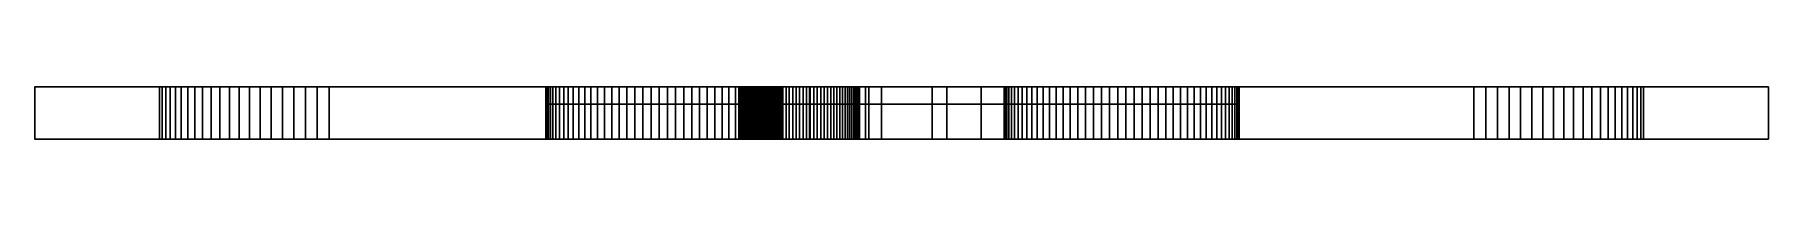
# Model space of a CAD drawing. Header units: metres. Extents: x -617.2859 to -617.1859, y 277.4485 to 277.4515.
import ezdxf

# ---------------------------------------------------------------- set-up
doc = ezdxf.new("R2010")
doc.units = ezdxf.units.M
doc.layers.add('Architektura obecně', color=7, linetype='Continuous', lineweight=25)

msp = doc.modelspace()

# ---------------------------------------------------------------- linework, layer by layer
at = {"layer": 'Architektura obecně', "color": 0, "linetype": 'Continuous', "lineweight": 25}
for points, invisible_edges in [([(-617.278687, 277.451523, 0.811468), (-617.243063, 277.451523, 0.840441), (-617.285884, 277.451523, 0.845328)], 3), ([(-617.243063, 277.451523, 0.840441), (-617.242897, 277.451523, 0.840561), (-617.285884, 277.451523, 0.845328)], 14), ([(-617.242897, 277.451523, 0.840561), (-617.242723, 277.451523, 0.84067), (-617.285884, 277.451523, 0.845328)], 14), ([(-617.242723, 277.451523, 0.84067), (-617.242542, 277.451523, 0.840766), (-617.285884, 277.451523, 0.845328)], 14), ([(-617.242542, 277.451523, 0.840766), (-617.242355, 277.451523, 0.84085), (-617.285884, 277.451523, 0.845328)], 14), ([(-617.242355, 277.451523, 0.84085), (-617.242162, 277.451523, 0.84092), (-617.285884, 277.451523, 0.845328)], 14), ([(-617.242162, 277.451523, 0.84092), (-617.241965, 277.451523, 0.840976), (-617.285884, 277.451523, 0.845328)], 14), ([(-617.241965, 277.451523, 0.840976), (-617.241764, 277.451523, 0.841019), (-617.285884, 277.451523, 0.845328)], 14), ([(-617.285884, 277.451523, 0.845328), (-617.241764, 277.451523, 0.841019), (-617.241561, 277.451523, 0.841048)], 13), ([(-617.241561, 277.451523, 0.841048), (-617.185884, 277.451523, 0.845328), (-617.285884, 277.451523, 0.845328)], 13), ([(-617.278523, 277.451523, 0.810808), (-617.243063, 277.451523, 0.840441), (-617.278687, 277.451523, 0.811468)], 3), ([(-617.278315, 277.451523, 0.81016), (-617.24322, 277.451523, 0.840309), (-617.278523, 277.451523, 0.810808)], 3), ([(-617.24322, 277.451523, 0.840309), (-617.243063, 277.451523, 0.840441), (-617.278523, 277.451523, 0.810808)], 14), ([(-617.278062, 277.451523, 0.809528), (-617.24322, 277.451523, 0.840309), (-617.278315, 277.451523, 0.81016)], 3), ([(-617.277768, 277.451523, 0.808914), (-617.24322, 277.451523, 0.840309), (-617.278062, 277.451523, 0.809528)], 3), ([(-617.277432, 277.451523, 0.808322), (-617.24322, 277.451523, 0.840309), (-617.277768, 277.451523, 0.808914)], 3), ([(-617.277057, 277.451523, 0.807754), (-617.24322, 277.451523, 0.840309), (-617.277432, 277.451523, 0.808322)], 3), ([(-617.276644, 277.451523, 0.807213), (-617.243368, 277.451523, 0.840166), (-617.277057, 277.451523, 0.807754)], 3), ([(-617.243368, 277.451523, 0.840166), (-617.24322, 277.451523, 0.840309), (-617.277057, 277.451523, 0.807754)], 14), ([(-617.276196, 277.451523, 0.806702), (-617.243368, 277.451523, 0.840166), (-617.276644, 277.451523, 0.807213)], 3), ([(-617.275713, 277.451523, 0.806222), (-617.243368, 277.451523, 0.840166), (-617.276196, 277.451523, 0.806702)], 3), ([(-617.275199, 277.451523, 0.805776), (-617.243368, 277.451523, 0.840166), (-617.275713, 277.451523, 0.806222)], 3), ([(-617.274656, 277.451523, 0.805366), (-617.243505, 277.451523, 0.840014), (-617.275199, 277.451523, 0.805776)], 3), ([(-617.243505, 277.451523, 0.840014), (-617.243368, 277.451523, 0.840166), (-617.275199, 277.451523, 0.805776)], 14), ([(-617.274086, 277.451523, 0.804994), (-617.243505, 277.451523, 0.840014), (-617.274656, 277.451523, 0.805366)], 3), ([(-617.273492, 277.451523, 0.804661), (-617.243505, 277.451523, 0.840014), (-617.274086, 277.451523, 0.804994)], 3), ([(-617.272877, 277.451523, 0.80437), (-617.243505, 277.451523, 0.840014), (-617.273492, 277.451523, 0.804661)], 3), ([(-617.272244, 277.451523, 0.804121), (-617.243505, 277.451523, 0.840014), (-617.272877, 277.451523, 0.80437)], 3), ([(-617.271595, 277.451523, 0.803916), (-617.243632, 277.451523, 0.839852), (-617.272244, 277.451523, 0.804121)], 3), ([(-617.243632, 277.451523, 0.839852), (-617.243505, 277.451523, 0.840014), (-617.272244, 277.451523, 0.804121)], 14), ([(-617.270934, 277.451523, 0.803755), (-617.243632, 277.451523, 0.839852), (-617.271595, 277.451523, 0.803916)], 3), ([(-617.270263, 277.451523, 0.80364), (-617.243632, 277.451523, 0.839852), (-617.270934, 277.451523, 0.803755)], 3), ([(-617.269586, 277.451523, 0.80357), (-617.243632, 277.451523, 0.839852), (-617.270263, 277.451523, 0.80364)], 3), ([(-617.268906, 277.451523, 0.803547), (-617.243632, 277.451523, 0.839852), (-617.269586, 277.451523, 0.80357)], 3), ([(-617.202863, 277.451523, 0.803547), (-617.250333, 277.451523, 0.807584), (-617.268906, 277.451523, 0.803547)], 3), ([(-617.250333, 277.451523, 0.807584), (-617.250801, 277.451523, 0.80765), (-617.268906, 277.451523, 0.803547)], 14), ([(-617.250801, 277.451523, 0.80765), (-617.251264, 277.451523, 0.807748), (-617.268906, 277.451523, 0.803547)], 14), ([(-617.251264, 277.451523, 0.807748), (-617.251719, 277.451523, 0.807879), (-617.268906, 277.451523, 0.803547)], 14), ([(-617.251719, 277.451523, 0.807879), (-617.252163, 277.451523, 0.808041), (-617.268906, 277.451523, 0.803547)], 14), ([(-617.252163, 277.451523, 0.808041), (-617.252595, 277.451523, 0.808233), (-617.268906, 277.451523, 0.803547)], 14), ([(-617.252595, 277.451523, 0.808233), (-617.253013, 277.451523, 0.808455), (-617.268906, 277.451523, 0.803547)], 14), ([(-617.253013, 277.451523, 0.808455), (-617.253414, 277.451523, 0.808706), (-617.268906, 277.451523, 0.803547)], 14), ([(-617.253414, 277.451523, 0.808706), (-617.253796, 277.451523, 0.808984), (-617.268906, 277.451523, 0.803547)], 14), ([(-617.253796, 277.451523, 0.808984), (-617.254158, 277.451523, 0.809288), (-617.268906, 277.451523, 0.803547)], 14), ([(-617.254158, 277.451523, 0.809288), (-617.254499, 277.451523, 0.809616), (-617.268906, 277.451523, 0.803547)], 14), ([(-617.254499, 277.451523, 0.809616), (-617.254815, 277.451523, 0.809968), (-617.268906, 277.451523, 0.803547)], 14), ([(-617.254815, 277.451523, 0.809968), (-617.255106, 277.451523, 0.81034), (-617.268906, 277.451523, 0.803547)], 14), ([(-617.255106, 277.451523, 0.81034), (-617.255371, 277.451523, 0.810732), (-617.268906, 277.451523, 0.803547)], 14), ([(-617.255371, 277.451523, 0.810732), (-617.255607, 277.451523, 0.811142), (-617.268906, 277.451523, 0.803547)], 14), ([(-617.255607, 277.451523, 0.811142), (-617.255815, 277.451523, 0.811567), (-617.268906, 277.451523, 0.803547)], 14), ([(-617.255815, 277.451523, 0.811567), (-617.255992, 277.451523, 0.812005), (-617.268906, 277.451523, 0.803547)], 14), ([(-617.255992, 277.451523, 0.812005), (-617.256138, 277.451523, 0.812455), (-617.268906, 277.451523, 0.803547)], 14), ([(-617.256138, 277.451523, 0.812455), (-617.256252, 277.451523, 0.812914), (-617.268906, 277.451523, 0.803547)], 14), ([(-617.256252, 277.451523, 0.812914), (-617.256334, 277.451523, 0.81338), (-617.268906, 277.451523, 0.803547)], 14), ([(-617.256334, 277.451523, 0.81338), (-617.256384, 277.451523, 0.81385), (-617.268906, 277.451523, 0.803547)], 14), ([(-617.256384, 277.451523, 0.81385), (-617.2564, 277.451523, 0.814323), (-617.268906, 277.451523, 0.803547)], 14), ([(-617.2564, 277.451523, 0.814323), (-617.256384, 277.451523, 0.814795), (-617.268906, 277.451523, 0.803547)], 14), ([(-617.256384, 277.451523, 0.814795), (-617.256334, 277.451523, 0.815266), (-617.268906, 277.451523, 0.803547)], 14), ([(-617.256334, 277.451523, 0.815266), (-617.256252, 277.451523, 0.815731), (-617.268906, 277.451523, 0.803547)], 14), ([(-617.256252, 277.451523, 0.815731), (-617.256138, 277.451523, 0.81619), (-617.268906, 277.451523, 0.803547)], 14), ([(-617.256138, 277.451523, 0.81619), (-617.255992, 277.451523, 0.81664), (-617.268906, 277.451523, 0.803547)], 14), ([(-617.255992, 277.451523, 0.81664), (-617.255815, 277.451523, 0.817079), (-617.268906, 277.451523, 0.803547)], 14), ([(-617.255815, 277.451523, 0.817079), (-617.255607, 277.451523, 0.817504), (-617.268906, 277.451523, 0.803547)], 14), ([(-617.255607, 277.451523, 0.817504), (-617.243849, 277.451523, 0.839505), (-617.268906, 277.451523, 0.803547)], 15), ([(-617.243849, 277.451523, 0.839505), (-617.243746, 277.451523, 0.839682), (-617.268906, 277.451523, 0.803547)], 14), ([(-617.243746, 277.451523, 0.839682), (-617.243632, 277.451523, 0.839852), (-617.268906, 277.451523, 0.803547)], 14), ([(-617.255371, 277.451523, 0.817913), (-617.243849, 277.451523, 0.839505), (-617.255607, 277.451523, 0.817504)], 3), ([(-617.255106, 277.451523, 0.818305), (-617.243849, 277.451523, 0.839505), (-617.255371, 277.451523, 0.817913)], 3), ([(-617.254815, 277.451523, 0.818678), (-617.243849, 277.451523, 0.839505), (-617.255106, 277.451523, 0.818305)], 3), ([(-617.254499, 277.451523, 0.819029), (-617.243849, 277.451523, 0.839505), (-617.254815, 277.451523, 0.818678)], 3), ([(-617.254158, 277.451523, 0.819358), (-617.243849, 277.451523, 0.839505), (-617.254499, 277.451523, 0.819029)], 3), ([(-617.253796, 277.451523, 0.819662), (-617.243849, 277.451523, 0.839505), (-617.254158, 277.451523, 0.819358)], 3), ([(-617.253414, 277.451523, 0.81994), (-617.243849, 277.451523, 0.839505), (-617.253796, 277.451523, 0.819662)], 3), ([(-617.253013, 277.451523, 0.820191), (-617.243939, 277.451523, 0.83932), (-617.253414, 277.451523, 0.81994)], 3), ([(-617.243939, 277.451523, 0.83932), (-617.243849, 277.451523, 0.839505), (-617.253414, 277.451523, 0.81994)], 14), ([(-617.252595, 277.451523, 0.820413), (-617.243939, 277.451523, 0.83932), (-617.253013, 277.451523, 0.820191)], 3), ([(-617.252163, 277.451523, 0.820605), (-617.243939, 277.451523, 0.83932), (-617.252595, 277.451523, 0.820413)], 3), ([(-617.251719, 277.451523, 0.820767), (-617.243939, 277.451523, 0.83932), (-617.252163, 277.451523, 0.820605)], 3), ([(-617.251264, 277.451523, 0.820897), (-617.244016, 277.451523, 0.83913), (-617.251719, 277.451523, 0.820767)], 3), ([(-617.244016, 277.451523, 0.83913), (-617.243939, 277.451523, 0.83932), (-617.251719, 277.451523, 0.820767)], 14), ([(-617.250801, 277.451523, 0.820995), (-617.244016, 277.451523, 0.83913), (-617.251264, 277.451523, 0.820897)], 3), ([(-617.250333, 277.451523, 0.821061), (-617.244016, 277.451523, 0.83913), (-617.250801, 277.451523, 0.820995)], 3), ([(-617.249861, 277.451523, 0.821094), (-617.244079, 277.451523, 0.838935), (-617.250333, 277.451523, 0.821061)], 3), ([(-617.244079, 277.451523, 0.838935), (-617.244016, 277.451523, 0.83913), (-617.250333, 277.451523, 0.821061)], 14), ([(-617.249861, 277.451523, 0.807551), (-617.250333, 277.451523, 0.807584), (-617.200174, 277.451523, 0.803916)], 14), ([(-617.200174, 277.451523, 0.803916), (-617.250333, 277.451523, 0.807584), (-617.200835, 277.451523, 0.803755)], 3), ([(-617.200835, 277.451523, 0.803755), (-617.250333, 277.451523, 0.807584), (-617.201506, 277.451523, 0.80364)], 3), ([(-617.201506, 277.451523, 0.80364), (-617.250333, 277.451523, 0.807584), (-617.202183, 277.451523, 0.80357)], 3), ([(-617.202183, 277.451523, 0.80357), (-617.250333, 277.451523, 0.807584), (-617.202863, 277.451523, 0.803547)], 3), ([(-617.249388, 277.451523, 0.821094), (-617.244079, 277.451523, 0.838935), (-617.249861, 277.451523, 0.821094)], 3), ([(-617.222939, 277.451523, 0.807551), (-617.249861, 277.451523, 0.807551), (-617.195125, 277.451523, 0.807213)], 15), ([(-617.195125, 277.451523, 0.807213), (-617.249861, 277.451523, 0.807551), (-617.195573, 277.451523, 0.806702)], 3), ([(-617.195573, 277.451523, 0.806702), (-617.249861, 277.451523, 0.807551), (-617.196056, 277.451523, 0.806222)], 3), ([(-617.196056, 277.451523, 0.806222), (-617.249861, 277.451523, 0.807551), (-617.19657, 277.451523, 0.805776)], 3), ([(-617.19657, 277.451523, 0.805776), (-617.249861, 277.451523, 0.807551), (-617.197113, 277.451523, 0.805366)], 3), ([(-617.197113, 277.451523, 0.805366), (-617.249861, 277.451523, 0.807551), (-617.197683, 277.451523, 0.804994)], 3), ([(-617.197683, 277.451523, 0.804994), (-617.249861, 277.451523, 0.807551), (-617.198277, 277.451523, 0.804661)], 3), ([(-617.198277, 277.451523, 0.804661), (-617.249861, 277.451523, 0.807551), (-617.198892, 277.451523, 0.80437)], 3), ([(-617.198892, 277.451523, 0.80437), (-617.249861, 277.451523, 0.807551), (-617.199525, 277.451523, 0.804121)], 3), ([(-617.199525, 277.451523, 0.804121), (-617.249861, 277.451523, 0.807551), (-617.200174, 277.451523, 0.803916)], 3), ([(-617.248917, 277.451523, 0.821061), (-617.244079, 277.451523, 0.838935), (-617.249388, 277.451523, 0.821094)], 3), ([(-617.248917, 277.451523, 0.807584), (-617.249388, 277.451523, 0.807551), (-617.227347, 277.451523, 0.808984)], 14), ([(-617.227347, 277.451523, 0.808984), (-617.249388, 277.451523, 0.807551), (-617.226965, 277.451523, 0.808706)], 3), ([(-617.226965, 277.451523, 0.808706), (-617.249388, 277.451523, 0.807551), (-617.226564, 277.451523, 0.808455)], 3), ([(-617.226564, 277.451523, 0.808455), (-617.249388, 277.451523, 0.807551), (-617.226146, 277.451523, 0.808233)], 3), ([(-617.226146, 277.451523, 0.808233), (-617.249388, 277.451523, 0.807551), (-617.225714, 277.451523, 0.808041)], 3), ([(-617.225714, 277.451523, 0.808041), (-617.249388, 277.451523, 0.807551), (-617.22527, 277.451523, 0.807879)], 3), ([(-617.22527, 277.451523, 0.807879), (-617.249388, 277.451523, 0.807551), (-617.224815, 277.451523, 0.807748)], 3), ([(-617.224815, 277.451523, 0.807748), (-617.249388, 277.451523, 0.807551), (-617.224352, 277.451523, 0.80765)], 3), ([(-617.224352, 277.451523, 0.80765), (-617.249388, 277.451523, 0.807551), (-617.223884, 277.451523, 0.807584)], 3), ([(-617.223884, 277.451523, 0.807584), (-617.249388, 277.451523, 0.807551), (-617.223412, 277.451523, 0.807551)], 3), ([(-617.248448, 277.451523, 0.820995), (-617.244129, 277.451523, 0.838736), (-617.248917, 277.451523, 0.821061)], 3), ([(-617.244129, 277.451523, 0.838736), (-617.244079, 277.451523, 0.838935), (-617.248917, 277.451523, 0.821061)], 14), ([(-617.248448, 277.451523, 0.80765), (-617.248917, 277.451523, 0.807584), (-617.228657, 277.451523, 0.81034)], 14), ([(-617.228657, 277.451523, 0.81034), (-617.248917, 277.451523, 0.807584), (-617.228366, 277.451523, 0.809968)], 3), ([(-617.228366, 277.451523, 0.809968), (-617.248917, 277.451523, 0.807584), (-617.22805, 277.451523, 0.809616)], 3), ([(-617.22805, 277.451523, 0.809616), (-617.248917, 277.451523, 0.807584), (-617.22771, 277.451523, 0.809288)], 3), ([(-617.22771, 277.451523, 0.809288), (-617.248917, 277.451523, 0.807584), (-617.227347, 277.451523, 0.808984)], 3), ([(-617.247986, 277.451523, 0.820897), (-617.244129, 277.451523, 0.838736), (-617.248448, 277.451523, 0.820995)], 3), ([(-617.247986, 277.451523, 0.807748), (-617.248448, 277.451523, 0.80765), (-617.229366, 277.451523, 0.811567)], 14), ([(-617.229366, 277.451523, 0.811567), (-617.248448, 277.451523, 0.80765), (-617.229158, 277.451523, 0.811142)], 3), ([(-617.229158, 277.451523, 0.811142), (-617.248448, 277.451523, 0.80765), (-617.228922, 277.451523, 0.810732)], 3), ([(-617.228922, 277.451523, 0.810732), (-617.248448, 277.451523, 0.80765), (-617.228657, 277.451523, 0.81034)], 3), ([(-617.247531, 277.451523, 0.820767), (-617.244129, 277.451523, 0.838736), (-617.247986, 277.451523, 0.820897)], 3), ([(-617.247531, 277.451523, 0.807879), (-617.247986, 277.451523, 0.807748), (-617.229803, 277.451523, 0.812914)], 14), ([(-617.229803, 277.451523, 0.812914), (-617.247986, 277.451523, 0.807748), (-617.229689, 277.451523, 0.812455)], 3), ([(-617.229689, 277.451523, 0.812455), (-617.247986, 277.451523, 0.807748), (-617.229543, 277.451523, 0.812005)], 3), ([(-617.229543, 277.451523, 0.812005), (-617.247986, 277.451523, 0.807748), (-617.229366, 277.451523, 0.811567)], 3), ([(-617.247087, 277.451523, 0.820605), (-617.244164, 277.451523, 0.838534), (-617.247531, 277.451523, 0.820767)], 3), ([(-617.244164, 277.451523, 0.838534), (-617.244129, 277.451523, 0.838736), (-617.247531, 277.451523, 0.820767)], 14), ([(-617.247087, 277.451523, 0.808041), (-617.247531, 277.451523, 0.807879), (-617.233267, 277.451523, 0.812515)], 14), ([(-617.233267, 277.451523, 0.812515), (-617.247531, 277.451523, 0.807879), (-617.229885, 277.451523, 0.81338)], 15), ([(-617.229885, 277.451523, 0.81338), (-617.247531, 277.451523, 0.807879), (-617.229803, 277.451523, 0.812914)], 3), ([(-617.246655, 277.451523, 0.820413), (-617.244164, 277.451523, 0.838534), (-617.247087, 277.451523, 0.820605)], 3), ([(-617.246655, 277.451523, 0.808233), (-617.247087, 277.451523, 0.808041), (-617.233267, 277.451523, 0.812515)], 14), ([(-617.246237, 277.451523, 0.820191), (-617.244164, 277.451523, 0.838534), (-617.246655, 277.451523, 0.820413)], 3), ([(-617.246237, 277.451523, 0.808455), (-617.246655, 277.451523, 0.808233), (-617.233267, 277.451523, 0.812515)], 14), ([(-617.245836, 277.451523, 0.81994), (-617.245268, 277.451523, 0.826542), (-617.246237, 277.451523, 0.820191)], 3), ([(-617.245268, 277.451523, 0.826542), (-617.244186, 277.451523, 0.83833), (-617.246237, 277.451523, 0.820191)], 15), ([(-617.244186, 277.451523, 0.83833), (-617.244164, 277.451523, 0.838534), (-617.246237, 277.451523, 0.820191)], 14), ([(-617.245836, 277.451523, 0.808706), (-617.246237, 277.451523, 0.808455), (-617.235246, 277.451523, 0.814323)], 14), ([(-617.235246, 277.451523, 0.814323), (-617.246237, 277.451523, 0.808455), (-617.233267, 277.451523, 0.812515)], 3), ([(-617.245453, 277.451523, 0.819662), (-617.245276, 277.451523, 0.82644), (-617.245836, 277.451523, 0.81994)], 3), ([(-617.245276, 277.451523, 0.82644), (-617.245268, 277.451523, 0.826542), (-617.245836, 277.451523, 0.81994)], 14), ([(-617.245453, 277.451523, 0.808984), (-617.245836, 277.451523, 0.808706), (-617.235246, 277.451523, 0.814323)], 14), ([(-617.245091, 277.451523, 0.819358), (-617.245276, 277.451523, 0.826337), (-617.245453, 277.451523, 0.819662)], 3), ([(-617.245276, 277.451523, 0.826337), (-617.245276, 277.451523, 0.82644), (-617.245453, 277.451523, 0.819662)], 14), ([(-617.245091, 277.451523, 0.809288), (-617.245453, 277.451523, 0.808984), (-617.235246, 277.451523, 0.814323)], 14), ([(-617.24527, 277.451523, 0.826235), (-617.245276, 277.451523, 0.826337), (-617.245091, 277.451523, 0.819358)], 14), ([(-617.245256, 277.451523, 0.826133), (-617.24527, 277.451523, 0.826235), (-617.244434, 277.451523, 0.818678)], 14), ([(-617.244434, 277.451523, 0.818678), (-617.24527, 277.451523, 0.826235), (-617.244751, 277.451523, 0.819029)], 3), ([(-617.244751, 277.451523, 0.819029), (-617.24527, 277.451523, 0.826235), (-617.245091, 277.451523, 0.819358)], 3), ([(-617.245253, 277.451523, 0.826643), (-617.244186, 277.451523, 0.83833), (-617.245268, 277.451523, 0.826542)], 3), ([(-617.245236, 277.451523, 0.826033), (-617.245256, 277.451523, 0.826133), (-617.243435, 277.451523, 0.817079)], 14), ([(-617.243435, 277.451523, 0.817079), (-617.245256, 277.451523, 0.826133), (-617.243642, 277.451523, 0.817504)], 3), ([(-617.243642, 277.451523, 0.817504), (-617.245256, 277.451523, 0.826133), (-617.243879, 277.451523, 0.817913)], 3), ([(-617.243879, 277.451523, 0.817913), (-617.245256, 277.451523, 0.826133), (-617.244143, 277.451523, 0.818305)], 3), ([(-617.244143, 277.451523, 0.818305), (-617.245256, 277.451523, 0.826133), (-617.244434, 277.451523, 0.818678)], 3), ([(-617.245231, 277.451523, 0.826744), (-617.244186, 277.451523, 0.83833), (-617.245253, 277.451523, 0.826643)], 3), ([(-617.245208, 277.451523, 0.825934), (-617.245236, 277.451523, 0.826033), (-617.242997, 277.451523, 0.815731)], 14), ([(-617.242997, 277.451523, 0.815731), (-617.245236, 277.451523, 0.826033), (-617.243112, 277.451523, 0.81619)], 3), ([(-617.243112, 277.451523, 0.81619), (-617.245236, 277.451523, 0.826033), (-617.243258, 277.451523, 0.81664)], 3), ([(-617.243258, 277.451523, 0.81664), (-617.245236, 277.451523, 0.826033), (-617.243435, 277.451523, 0.817079)], 3), ([(-617.245202, 277.451523, 0.826842), (-617.244186, 277.451523, 0.83833), (-617.245231, 277.451523, 0.826744)], 3), ([(-617.245174, 277.451523, 0.825837), (-617.245208, 277.451523, 0.825934), (-617.242997, 277.451523, 0.815731)], 14), ([(-617.245166, 277.451523, 0.826938), (-617.244186, 277.451523, 0.83833), (-617.245202, 277.451523, 0.826842)], 3), ([(-617.245133, 277.451523, 0.825743), (-617.245174, 277.451523, 0.825837), (-617.242997, 277.451523, 0.815731)], 14), ([(-617.245124, 277.451523, 0.827031), (-617.244186, 277.451523, 0.83833), (-617.245166, 277.451523, 0.826938)], 3), ([(-617.245085, 277.451523, 0.825652), (-617.245133, 277.451523, 0.825743), (-617.242997, 277.451523, 0.815731)], 14), ([(-617.245075, 277.451523, 0.827122), (-617.244186, 277.451523, 0.83833), (-617.245124, 277.451523, 0.827031)], 3), ([(-617.244751, 277.451523, 0.809616), (-617.245091, 277.451523, 0.809288), (-617.235246, 277.451523, 0.814323)], 14), ([(-617.245032, 277.451523, 0.825565), (-617.245085, 277.451523, 0.825652), (-617.242997, 277.451523, 0.815731)], 14), ([(-617.24502, 277.451523, 0.827208), (-617.244186, 277.451523, 0.83833), (-617.245075, 277.451523, 0.827122)], 3), ([(-617.244972, 277.451523, 0.825482), (-617.245032, 277.451523, 0.825565), (-617.241182, 277.451523, 0.819745)], 14), ([(-617.241182, 277.451523, 0.819745), (-617.245032, 277.451523, 0.825565), (-617.242997, 277.451523, 0.815731)], 15), ([(-617.244959, 277.451523, 0.827291), (-617.244186, 277.451523, 0.83833), (-617.24502, 277.451523, 0.827208)], 3), ([(-617.244907, 277.451523, 0.825403), (-617.244972, 277.451523, 0.825482), (-617.241182, 277.451523, 0.819745)], 14), ([(-617.244893, 277.451523, 0.827369), (-617.244186, 277.451523, 0.83833), (-617.244959, 277.451523, 0.827291)], 3), ([(-617.244836, 277.451523, 0.825328), (-617.244907, 277.451523, 0.825403), (-617.241182, 277.451523, 0.819745)], 14), ([(-617.237956, 277.451523, 0.834963), (-617.241357, 277.451523, 0.835188), (-617.244893, 277.451523, 0.827369)], 3), ([(-617.241357, 277.451523, 0.835188), (-617.241561, 277.451523, 0.835202), (-617.244893, 277.451523, 0.827369)], 14), ([(-617.241561, 277.451523, 0.835202), (-617.241764, 277.451523, 0.835231), (-617.244893, 277.451523, 0.827369)], 14), ([(-617.241764, 277.451523, 0.835231), (-617.241965, 277.451523, 0.835273), (-617.244893, 277.451523, 0.827369)], 14), ([(-617.241965, 277.451523, 0.835273), (-617.242162, 277.451523, 0.83533), (-617.244893, 277.451523, 0.827369)], 14), ([(-617.242162, 277.451523, 0.83533), (-617.242355, 277.451523, 0.8354), (-617.244893, 277.451523, 0.827369)], 14), ([(-617.242355, 277.451523, 0.8354), (-617.242542, 277.451523, 0.835483), (-617.244893, 277.451523, 0.827369)], 14), ([(-617.242542, 277.451523, 0.835483), (-617.242723, 277.451523, 0.83558), (-617.244893, 277.451523, 0.827369)], 14), ([(-617.242723, 277.451523, 0.83558), (-617.242897, 277.451523, 0.835688), (-617.244893, 277.451523, 0.827369)], 14), ([(-617.242897, 277.451523, 0.835688), (-617.243063, 277.451523, 0.835809), (-617.244893, 277.451523, 0.827369)], 14), ([(-617.243063, 277.451523, 0.835809), (-617.24322, 277.451523, 0.835941), (-617.244893, 277.451523, 0.827369)], 14), ([(-617.24322, 277.451523, 0.835941), (-617.243368, 277.451523, 0.836083), (-617.244893, 277.451523, 0.827369)], 14), ([(-617.243368, 277.451523, 0.836083), (-617.243505, 277.451523, 0.836236), (-617.244893, 277.451523, 0.827369)], 14), ([(-617.243505, 277.451523, 0.836236), (-617.243632, 277.451523, 0.836397), (-617.244893, 277.451523, 0.827369)], 14), ([(-617.243632, 277.451523, 0.836397), (-617.243746, 277.451523, 0.836568), (-617.244893, 277.451523, 0.827369)], 14), ([(-617.243746, 277.451523, 0.836568), (-617.243849, 277.451523, 0.836745), (-617.244893, 277.451523, 0.827369)], 14), ([(-617.243849, 277.451523, 0.836745), (-617.243939, 277.451523, 0.83693), (-617.244893, 277.451523, 0.827369)], 14), ([(-617.243939, 277.451523, 0.83693), (-617.244016, 277.451523, 0.83712), (-617.244893, 277.451523, 0.827369)], 14), ([(-617.244016, 277.451523, 0.83712), (-617.244079, 277.451523, 0.837315), (-617.244893, 277.451523, 0.827369)], 14), ([(-617.244079, 277.451523, 0.837315), (-617.244129, 277.451523, 0.837514), (-617.244893, 277.451523, 0.827369)], 14), ([(-617.244129, 277.451523, 0.837514), (-617.244164, 277.451523, 0.837716), (-617.244893, 277.451523, 0.827369)], 14), ([(-617.244164, 277.451523, 0.837716), (-617.244186, 277.451523, 0.83792), (-617.244893, 277.451523, 0.827369)], 14), ([(-617.244186, 277.451523, 0.83792), (-617.244193, 277.451523, 0.838125), (-617.244893, 277.451523, 0.827369)], 14), ([(-617.244193, 277.451523, 0.838125), (-617.244186, 277.451523, 0.83833), (-617.244893, 277.451523, 0.827369)], 14), ([(-617.24476, 277.451523, 0.825259), (-617.244836, 277.451523, 0.825328), (-617.241182, 277.451523, 0.819745)], 14), ([(-617.24468, 277.451523, 0.825195), (-617.24476, 277.451523, 0.825259), (-617.241182, 277.451523, 0.819745)], 14), ([(-617.244434, 277.451523, 0.809968), (-617.244751, 277.451523, 0.809616), (-617.235246, 277.451523, 0.814323)], 14), ([(-617.244595, 277.451523, 0.825137), (-617.24468, 277.451523, 0.825195), (-617.241182, 277.451523, 0.819745)], 14), ([(-617.244507, 277.451523, 0.825086), (-617.244595, 277.451523, 0.825137), (-617.241182, 277.451523, 0.819745)], 14), ([(-617.244415, 277.451523, 0.82504), (-617.244507, 277.451523, 0.825086), (-617.241182, 277.451523, 0.819745)], 14), ([(-617.244143, 277.451523, 0.81034), (-617.244434, 277.451523, 0.809968), (-617.235246, 277.451523, 0.814323)], 14), ([(-617.24432, 277.451523, 0.825001), (-617.244415, 277.451523, 0.82504), (-617.241182, 277.451523, 0.819745)], 14), ([(-617.244223, 277.451523, 0.824968), (-617.24432, 277.451523, 0.825001), (-617.241182, 277.451523, 0.819745)], 14), ([(-617.244123, 277.451523, 0.824943), (-617.244223, 277.451523, 0.824968), (-617.241182, 277.451523, 0.819745)], 14), ([(-617.243879, 277.451523, 0.810732), (-617.244143, 277.451523, 0.81034), (-617.235246, 277.451523, 0.814323)], 14), ([(-617.244023, 277.451523, 0.824924), (-617.244123, 277.451523, 0.824943), (-617.241182, 277.451523, 0.819745)], 14), ([(-617.243921, 277.451523, 0.824913), (-617.244023, 277.451523, 0.824924), (-617.241182, 277.451523, 0.819745)], 14), ([(-617.243818, 277.451523, 0.824909), (-617.243921, 277.451523, 0.824913), (-617.241182, 277.451523, 0.819745)], 14), ([(-617.243642, 277.451523, 0.811142), (-617.243879, 277.451523, 0.810732), (-617.235246, 277.451523, 0.814323)], 14), ([(-617.243716, 277.451523, 0.824911), (-617.243818, 277.451523, 0.824909), (-617.241182, 277.451523, 0.819745)], 14), ([(-617.243614, 277.451523, 0.824921), (-617.243716, 277.451523, 0.824911), (-617.241182, 277.451523, 0.819745)], 14), ([(-617.243435, 277.451523, 0.811567), (-617.243642, 277.451523, 0.811142), (-617.235246, 277.451523, 0.814323)], 14), ([(-617.243512, 277.451523, 0.824939), (-617.243614, 277.451523, 0.824921), (-617.241182, 277.451523, 0.819745)], 14), ([(-617.243413, 277.451523, 0.824963), (-617.243512, 277.451523, 0.824939), (-617.241182, 277.451523, 0.819745)], 14), ([(-617.243258, 277.451523, 0.812005), (-617.243435, 277.451523, 0.811567), (-617.235246, 277.451523, 0.814323)], 14), ([(-617.243315, 277.451523, 0.824994), (-617.243413, 277.451523, 0.824963), (-617.234119, 277.451523, 0.827478)], 14), ([(-617.234119, 277.451523, 0.827478), (-617.243413, 277.451523, 0.824963), (-617.241182, 277.451523, 0.819745)], 3), ([(-617.24322, 277.451523, 0.825031), (-617.243315, 277.451523, 0.824994), (-617.234119, 277.451523, 0.827478)], 14), ([(-617.243112, 277.451523, 0.812455), (-617.243258, 277.451523, 0.812005), (-617.235246, 277.451523, 0.814323)], 14), ([(-617.243127, 277.451523, 0.825076), (-617.24322, 277.451523, 0.825031), (-617.234119, 277.451523, 0.827478)], 14), ([(-617.243038, 277.451523, 0.825126), (-617.243127, 277.451523, 0.825076), (-617.234119, 277.451523, 0.827478)], 14), ([(-617.242997, 277.451523, 0.812914), (-617.243112, 277.451523, 0.812455), (-617.235246, 277.451523, 0.814323)], 14), ([(-617.242952, 277.451523, 0.825183), (-617.243038, 277.451523, 0.825126), (-617.234119, 277.451523, 0.827478)], 14), ([(-617.242915, 277.451523, 0.815266), (-617.241182, 277.451523, 0.819745), (-617.242997, 277.451523, 0.815731)], 3), ([(-617.242915, 277.451523, 0.81338), (-617.242997, 277.451523, 0.812914), (-617.235246, 277.451523, 0.814323)], 14), ([(-617.242871, 277.451523, 0.825246), (-617.242952, 277.451523, 0.825183), (-617.234119, 277.451523, 0.827478)], 14), ([(-617.242866, 277.451523, 0.814795), (-617.241182, 277.451523, 0.819745), (-617.242915, 277.451523, 0.815266)], 3), ([(-617.242866, 277.451523, 0.81385), (-617.242915, 277.451523, 0.81338), (-617.235246, 277.451523, 0.814323)], 14), ([(-617.242794, 277.451523, 0.825314), (-617.242871, 277.451523, 0.825246), (-617.234119, 277.451523, 0.827478)], 14), ([(-617.242849, 277.451523, 0.814323), (-617.241182, 277.451523, 0.819745), (-617.242866, 277.451523, 0.814795)], 3), ([(-617.242849, 277.451523, 0.814323), (-617.242866, 277.451523, 0.81385), (-617.235246, 277.451523, 0.814323)], 14), ([(-617.235246, 277.451523, 0.814323), (-617.241182, 277.451523, 0.819745), (-617.242849, 277.451523, 0.814323)], 14), ([(-617.242723, 277.451523, 0.825387), (-617.242794, 277.451523, 0.825314), (-617.234119, 277.451523, 0.827478)], 14), ([(-617.237768, 277.451523, 0.830812), (-617.242723, 277.451523, 0.825387), (-617.234119, 277.451523, 0.827478)], 2), ([(-617.241357, 277.451523, 0.841062), (-617.185884, 277.451523, 0.845328), (-617.241561, 277.451523, 0.841048)], 3), ([(-617.241151, 277.451523, 0.841062), (-617.185884, 277.451523, 0.845328), (-617.241357, 277.451523, 0.841062)], 3), ([(-617.241151, 277.451523, 0.835188), (-617.241357, 277.451523, 0.835188), (-617.237956, 277.451523, 0.834963)], 14), ([(-617.240947, 277.451523, 0.841048), (-617.185884, 277.451523, 0.845328), (-617.241151, 277.451523, 0.841062)], 3), ([(-617.240947, 277.451523, 0.835202), (-617.241151, 277.451523, 0.835188), (-617.187416, 277.451523, 0.838125)], 14), ([(-617.187416, 277.451523, 0.838125), (-617.241151, 277.451523, 0.835188), (-617.237956, 277.451523, 0.834963)], 15), ([(-617.240744, 277.451523, 0.841019), (-617.185884, 277.451523, 0.845328), (-617.240947, 277.451523, 0.841048)], 3), ([(-617.240744, 277.451523, 0.835231), (-617.240947, 277.451523, 0.835202), (-617.187416, 277.451523, 0.838125)], 14), ([(-617.240543, 277.451523, 0.840976), (-617.185884, 277.451523, 0.845328), (-617.240744, 277.451523, 0.841019)], 3), ([(-617.240543, 277.451523, 0.835273), (-617.240744, 277.451523, 0.835231), (-617.187416, 277.451523, 0.838125)], 14), ([(-617.240346, 277.451523, 0.84092), (-617.185884, 277.451523, 0.845328), (-617.240543, 277.451523, 0.840976)], 3), ([(-617.240346, 277.451523, 0.83533), (-617.240543, 277.451523, 0.835273), (-617.187416, 277.451523, 0.838125)], 14), ([(-617.240153, 277.451523, 0.84085), (-617.185884, 277.451523, 0.845328), (-617.240346, 277.451523, 0.84092)], 3), ([(-617.240153, 277.451523, 0.8354), (-617.240346, 277.451523, 0.83533), (-617.187416, 277.451523, 0.838125)], 14), ([(-617.239966, 277.451523, 0.840766), (-617.185884, 277.451523, 0.845328), (-617.240153, 277.451523, 0.84085)], 3), ([(-617.239966, 277.451523, 0.835483), (-617.240153, 277.451523, 0.8354), (-617.187416, 277.451523, 0.838125)], 14), ([(-617.239785, 277.451523, 0.84067), (-617.185884, 277.451523, 0.845328), (-617.239966, 277.451523, 0.840766)], 3), ([(-617.239785, 277.451523, 0.83558), (-617.239966, 277.451523, 0.835483), (-617.187416, 277.451523, 0.838125)], 14), ([(-617.239611, 277.451523, 0.840561), (-617.185884, 277.451523, 0.845328), (-617.239785, 277.451523, 0.84067)], 3), ([(-617.239611, 277.451523, 0.835688), (-617.239785, 277.451523, 0.83558), (-617.187416, 277.451523, 0.838125)], 14), ([(-617.239445, 277.451523, 0.840441), (-617.185884, 277.451523, 0.845328), (-617.239611, 277.451523, 0.840561)], 3), ([(-617.239445, 277.451523, 0.835809), (-617.239611, 277.451523, 0.835688), (-617.187416, 277.451523, 0.838125)], 14), ([(-617.239288, 277.451523, 0.840309), (-617.185884, 277.451523, 0.845328), (-617.239445, 277.451523, 0.840441)], 3), ([(-617.239288, 277.451523, 0.835941), (-617.239445, 277.451523, 0.835809), (-617.187416, 277.451523, 0.838125)], 14), ([(-617.23914, 277.451523, 0.840166), (-617.185884, 277.451523, 0.845328), (-617.239288, 277.451523, 0.840309)], 3), ([(-617.23914, 277.451523, 0.836083), (-617.239288, 277.451523, 0.835941), (-617.187416, 277.451523, 0.838125)], 14), ([(-617.239003, 277.451523, 0.840014), (-617.185884, 277.451523, 0.845328), (-617.23914, 277.451523, 0.840166)], 3), ([(-617.239003, 277.451523, 0.836236), (-617.23914, 277.451523, 0.836083), (-617.187416, 277.451523, 0.838125)], 14), ([(-617.238877, 277.451523, 0.839852), (-617.185884, 277.451523, 0.845328), (-617.239003, 277.451523, 0.840014)], 3), ([(-617.238877, 277.451523, 0.836397), (-617.239003, 277.451523, 0.836236), (-617.187416, 277.451523, 0.838125)], 14), ([(-617.238762, 277.451523, 0.839682), (-617.185884, 277.451523, 0.845328), (-617.238877, 277.451523, 0.839852)], 3), ([(-617.238762, 277.451523, 0.836568), (-617.238877, 277.451523, 0.836397), (-617.187416, 277.451523, 0.838125)], 14), ([(-617.238659, 277.451523, 0.839505), (-617.185884, 277.451523, 0.845328), (-617.238762, 277.451523, 0.839682)], 3), ([(-617.238659, 277.451523, 0.836745), (-617.238762, 277.451523, 0.836568), (-617.187416, 277.451523, 0.838125)], 14), ([(-617.238569, 277.451523, 0.83932), (-617.185884, 277.451523, 0.845328), (-617.238659, 277.451523, 0.839505)], 2), ([(-617.238569, 277.451523, 0.83693), (-617.238659, 277.451523, 0.836745), (-617.187416, 277.451523, 0.838125)], 14), ([(-617.238493, 277.451523, 0.83913), (-617.185884, 277.451523, 0.845328), (-617.238569, 277.451523, 0.83932)], 1), ([(-617.238493, 277.451523, 0.83712), (-617.238569, 277.451523, 0.83693), (-617.187416, 277.451523, 0.838125)], 14), ([(-617.238429, 277.451523, 0.838935), (-617.185884, 277.451523, 0.845328), (-617.238493, 277.451523, 0.83913)], 3), ([(-617.238429, 277.451523, 0.837315), (-617.238493, 277.451523, 0.83712), (-617.187416, 277.451523, 0.838125)], 14), ([(-617.23838, 277.451523, 0.838736), (-617.185884, 277.451523, 0.845328), (-617.238429, 277.451523, 0.838935)], 3), ([(-617.23838, 277.451523, 0.837514), (-617.238429, 277.451523, 0.837315), (-617.187416, 277.451523, 0.838125)], 14), ([(-617.238344, 277.451523, 0.838534), (-617.185884, 277.451523, 0.845328), (-617.23838, 277.451523, 0.838736)], 3), ([(-617.238344, 277.451523, 0.837716), (-617.23838, 277.451523, 0.837514), (-617.187416, 277.451523, 0.838125)], 14), ([(-617.238322, 277.451523, 0.83833), (-617.185884, 277.451523, 0.845328), (-617.238344, 277.451523, 0.838534)], 3), ([(-617.238322, 277.451523, 0.83792), (-617.238344, 277.451523, 0.837716), (-617.187416, 277.451523, 0.838125)], 14), ([(-617.238315, 277.451523, 0.838125), (-617.187416, 277.451523, 0.838125), (-617.238322, 277.451523, 0.83833)], 3), ([(-617.187416, 277.451523, 0.838125), (-617.185884, 277.451523, 0.845328), (-617.238322, 277.451523, 0.83833)], 15), ([(-617.238315, 277.451523, 0.838125), (-617.238322, 277.451523, 0.83792), (-617.187416, 277.451523, 0.838125)], 14), ([(-617.229967, 277.451523, 0.827666), (-617.187416, 277.451523, 0.838125), (-617.237956, 277.451523, 0.834963)], 3), ([(-617.237031, 277.451523, 0.819933), (-617.231285, 277.451523, 0.814685), (-617.229967, 277.451523, 0.827666)], 2), ([(-617.231285, 277.451523, 0.814685), (-617.233267, 277.451523, 0.812515), (-617.229689, 277.451523, 0.81619)], 14), ([(-617.229689, 277.451523, 0.81619), (-617.233267, 277.451523, 0.812515), (-617.229803, 277.451523, 0.815731)], 3), ([(-617.229803, 277.451523, 0.815731), (-617.233267, 277.451523, 0.812515), (-617.229885, 277.451523, 0.815266)], 3), ([(-617.229885, 277.451523, 0.815266), (-617.233267, 277.451523, 0.812515), (-617.229935, 277.451523, 0.814795)], 3), ([(-617.229935, 277.451523, 0.814795), (-617.233267, 277.451523, 0.812515), (-617.229951, 277.451523, 0.814323)], 3), ([(-617.229951, 277.451523, 0.814323), (-617.233267, 277.451523, 0.812515), (-617.229935, 277.451523, 0.81385)], 3), ([(-617.229935, 277.451523, 0.81385), (-617.233267, 277.451523, 0.812515), (-617.229885, 277.451523, 0.81338)], 3), ([(-617.229967, 277.451523, 0.827666), (-617.231285, 277.451523, 0.814685), (-617.228657, 277.451523, 0.818305)], 15), ([(-617.228657, 277.451523, 0.818305), (-617.231285, 277.451523, 0.814685), (-617.228922, 277.451523, 0.817913)], 3), ([(-617.228922, 277.451523, 0.817913), (-617.231285, 277.451523, 0.814685), (-617.229158, 277.451523, 0.817504)], 3), ([(-617.229158, 277.451523, 0.817504), (-617.231285, 277.451523, 0.814685), (-617.229366, 277.451523, 0.817079)], 3), ([(-617.229366, 277.451523, 0.817079), (-617.231285, 277.451523, 0.814685), (-617.229543, 277.451523, 0.81664)], 3), ([(-617.229543, 277.451523, 0.81664), (-617.231285, 277.451523, 0.814685), (-617.229689, 277.451523, 0.81619)], 3), ([(-617.189639, 277.451523, 0.827666), (-617.187416, 277.451523, 0.838125), (-617.229967, 277.451523, 0.827666)], 14), ([(-617.189639, 277.451523, 0.827666), (-617.229967, 277.451523, 0.827666), (-617.192475, 277.451523, 0.814323)], 3), ([(-617.192475, 277.451523, 0.814323), (-617.229967, 277.451523, 0.827666), (-617.219004, 277.451523, 0.819662)], 15), ([(-617.219004, 277.451523, 0.819662), (-617.229967, 277.451523, 0.827666), (-617.219387, 277.451523, 0.81994)], 3), ([(-617.219387, 277.451523, 0.81994), (-617.229967, 277.451523, 0.827666), (-617.219788, 277.451523, 0.820191)], 3), ([(-617.219788, 277.451523, 0.820191), (-617.229967, 277.451523, 0.827666), (-617.220206, 277.451523, 0.820413)], 3), ([(-617.220206, 277.451523, 0.820413), (-617.229967, 277.451523, 0.827666), (-617.220638, 277.451523, 0.820605)], 3), ([(-617.220638, 277.451523, 0.820605), (-617.229967, 277.451523, 0.827666), (-617.221082, 277.451523, 0.820767)], 3), ([(-617.221082, 277.451523, 0.820767), (-617.229967, 277.451523, 0.827666), (-617.221537, 277.451523, 0.820897)], 3), ([(-617.221537, 277.451523, 0.820897), (-617.229967, 277.451523, 0.827666), (-617.221999, 277.451523, 0.820995)], 3), ([(-617.221999, 277.451523, 0.820995), (-617.229967, 277.451523, 0.827666), (-617.222468, 277.451523, 0.821061)], 3), ([(-617.222468, 277.451523, 0.821061), (-617.229967, 277.451523, 0.827666), (-617.222939, 277.451523, 0.821094)], 3), ([(-617.222939, 277.451523, 0.821094), (-617.229967, 277.451523, 0.827666), (-617.223412, 277.451523, 0.821094)], 3), ([(-617.223412, 277.451523, 0.821094), (-617.229967, 277.451523, 0.827666), (-617.223884, 277.451523, 0.821061)], 3), ([(-617.223884, 277.451523, 0.821061), (-617.229967, 277.451523, 0.827666), (-617.224352, 277.451523, 0.820995)], 3), ([(-617.224352, 277.451523, 0.820995), (-617.229967, 277.451523, 0.827666), (-617.224815, 277.451523, 0.820897)], 3), ([(-617.224815, 277.451523, 0.820897), (-617.229967, 277.451523, 0.827666), (-617.22527, 277.451523, 0.820767)], 3), ([(-617.22527, 277.451523, 0.820767), (-617.229967, 277.451523, 0.827666), (-617.225714, 277.451523, 0.820605)], 3), ([(-617.225714, 277.451523, 0.820605), (-617.229967, 277.451523, 0.827666), (-617.226146, 277.451523, 0.820413)], 3), ([(-617.226146, 277.451523, 0.820413), (-617.229967, 277.451523, 0.827666), (-617.226564, 277.451523, 0.820191)], 3), ([(-617.226564, 277.451523, 0.820191), (-617.229967, 277.451523, 0.827666), (-617.226965, 277.451523, 0.81994)], 3), ([(-617.226965, 277.451523, 0.81994), (-617.229967, 277.451523, 0.827666), (-617.227347, 277.451523, 0.819662)], 3), ([(-617.227347, 277.451523, 0.819662), (-617.229967, 277.451523, 0.827666), (-617.22771, 277.451523, 0.819358)], 3), ([(-617.22771, 277.451523, 0.819358), (-617.229967, 277.451523, 0.827666), (-617.22805, 277.451523, 0.819029)], 3), ([(-617.22805, 277.451523, 0.819029), (-617.229967, 277.451523, 0.827666), (-617.228366, 277.451523, 0.818678)], 3), ([(-617.228366, 277.451523, 0.818678), (-617.229967, 277.451523, 0.827666), (-617.228657, 277.451523, 0.818305)], 3), ([(-617.222468, 277.451523, 0.807584), (-617.222939, 277.451523, 0.807551), (-617.193706, 277.451523, 0.809528)], 14), ([(-617.193706, 277.451523, 0.809528), (-617.222939, 277.451523, 0.807551), (-617.194001, 277.451523, 0.808914)], 3), ([(-617.194001, 277.451523, 0.808914), (-617.222939, 277.451523, 0.807551), (-617.194337, 277.451523, 0.808322)], 3), ([(-617.194337, 277.451523, 0.808322), (-617.222939, 277.451523, 0.807551), (-617.194712, 277.451523, 0.807754)], 3), ([(-617.194712, 277.451523, 0.807754), (-617.222939, 277.451523, 0.807551), (-617.195125, 277.451523, 0.807213)], 3), ([(-617.221999, 277.451523, 0.80765), (-617.222468, 277.451523, 0.807584), (-617.193082, 277.451523, 0.811468)], 14), ([(-617.193082, 277.451523, 0.811468), (-617.222468, 277.451523, 0.807584), (-617.193246, 277.451523, 0.810808)], 3), ([(-617.193246, 277.451523, 0.810808), (-617.222468, 277.451523, 0.807584), (-617.193454, 277.451523, 0.81016)], 3), ([(-617.193454, 277.451523, 0.81016), (-617.222468, 277.451523, 0.807584), (-617.193706, 277.451523, 0.809528)], 3), ([(-617.221537, 277.451523, 0.807748), (-617.221999, 277.451523, 0.80765), (-617.193082, 277.451523, 0.811468)], 14), ([(-617.221082, 277.451523, 0.807879), (-617.221537, 277.451523, 0.807748), (-617.192475, 277.451523, 0.814323)], 14), ([(-617.192475, 277.451523, 0.814323), (-617.221537, 277.451523, 0.807748), (-617.193082, 277.451523, 0.811468)], 3), ([(-617.220638, 277.451523, 0.808041), (-617.221082, 277.451523, 0.807879), (-617.192475, 277.451523, 0.814323)], 14), ([(-617.220206, 277.451523, 0.808233), (-617.220638, 277.451523, 0.808041), (-617.192475, 277.451523, 0.814323)], 14), ([(-617.219788, 277.451523, 0.808455), (-617.220206, 277.451523, 0.808233), (-617.192475, 277.451523, 0.814323)], 14), ([(-617.219387, 277.451523, 0.808706), (-617.219788, 277.451523, 0.808455), (-617.192475, 277.451523, 0.814323)], 14), ([(-617.219004, 277.451523, 0.808984), (-617.219387, 277.451523, 0.808706), (-617.192475, 277.451523, 0.814323)], 14), ([(-617.218642, 277.451523, 0.819358), (-617.192475, 277.451523, 0.814323), (-617.219004, 277.451523, 0.819662)], 3), ([(-617.218642, 277.451523, 0.809288), (-617.219004, 277.451523, 0.808984), (-617.192475, 277.451523, 0.814323)], 14), ([(-617.218302, 277.451523, 0.819029), (-617.192475, 277.451523, 0.814323), (-617.218642, 277.451523, 0.819358)], 3), ([(-617.218302, 277.451523, 0.809616), (-617.218642, 277.451523, 0.809288), (-617.192475, 277.451523, 0.814323)], 14), ([(-617.217985, 277.451523, 0.818678), (-617.192475, 277.451523, 0.814323), (-617.218302, 277.451523, 0.819029)], 3), ([(-617.217985, 277.451523, 0.809968), (-617.218302, 277.451523, 0.809616), (-617.192475, 277.451523, 0.814323)], 14), ([(-617.217694, 277.451523, 0.818305), (-617.192475, 277.451523, 0.814323), (-617.217985, 277.451523, 0.818678)], 3), ([(-617.217694, 277.451523, 0.81034), (-617.217985, 277.451523, 0.809968), (-617.192475, 277.451523, 0.814323)], 14), ([(-617.21743, 277.451523, 0.817913), (-617.192475, 277.451523, 0.814323), (-617.217694, 277.451523, 0.818305)], 3), ([(-617.21743, 277.451523, 0.810732), (-617.217694, 277.451523, 0.81034), (-617.192475, 277.451523, 0.814323)], 14), ([(-617.217193, 277.451523, 0.817504), (-617.192475, 277.451523, 0.814323), (-617.21743, 277.451523, 0.817913)], 3), ([(-617.217193, 277.451523, 0.811142), (-617.21743, 277.451523, 0.810732), (-617.192475, 277.451523, 0.814323)], 14), ([(-617.216986, 277.451523, 0.817079), (-617.192475, 277.451523, 0.814323), (-617.217193, 277.451523, 0.817504)], 3), ([(-617.216986, 277.451523, 0.811567), (-617.217193, 277.451523, 0.811142), (-617.192475, 277.451523, 0.814323)], 14), ([(-617.216809, 277.451523, 0.81664), (-617.192475, 277.451523, 0.814323), (-617.216986, 277.451523, 0.817079)], 3), ([(-617.216809, 277.451523, 0.812005), (-617.216986, 277.451523, 0.811567), (-617.192475, 277.451523, 0.814323)], 14), ([(-617.216663, 277.451523, 0.81619), (-617.192475, 277.451523, 0.814323), (-617.216809, 277.451523, 0.81664)], 3), ([(-617.216663, 277.451523, 0.812455), (-617.216809, 277.451523, 0.812005), (-617.192475, 277.451523, 0.814323)], 14), ([(-617.216548, 277.451523, 0.815731), (-617.192475, 277.451523, 0.814323), (-617.216663, 277.451523, 0.81619)], 3), ([(-617.216548, 277.451523, 0.812914), (-617.216663, 277.451523, 0.812455), (-617.192475, 277.451523, 0.814323)], 14), ([(-617.216466, 277.451523, 0.815266), (-617.192475, 277.451523, 0.814323), (-617.216548, 277.451523, 0.815731)], 3), ([(-617.216466, 277.451523, 0.81338), (-617.216548, 277.451523, 0.812914), (-617.192475, 277.451523, 0.814323)], 14), ([(-617.216417, 277.451523, 0.814795), (-617.192475, 277.451523, 0.814323), (-617.216466, 277.451523, 0.815266)], 3), ([(-617.216417, 277.451523, 0.81385), (-617.216466, 277.451523, 0.81338), (-617.192475, 277.451523, 0.814323)], 14), ([(-617.2164, 277.451523, 0.814323), (-617.192475, 277.451523, 0.814323), (-617.216417, 277.451523, 0.814795)], 3), ([(-617.2164, 277.451523, 0.814323), (-617.216417, 277.451523, 0.81385), (-617.192475, 277.451523, 0.814323)], 14), ([(-617.242793, 277.448523, 0.845328), (-617.255815, 277.448523, 0.817079), (-617.285884, 277.448523, 0.845328)], 3), ([(-617.255815, 277.448523, 0.817079), (-617.255992, 277.448523, 0.81664), (-617.285884, 277.448523, 0.845328)], 14), ([(-617.255992, 277.448523, 0.81664), (-617.256138, 277.448523, 0.81619), (-617.285884, 277.448523, 0.845328)], 14), ([(-617.256138, 277.448523, 0.81619), (-617.256252, 277.448523, 0.815731), (-617.285884, 277.448523, 0.845328)], 14), ([(-617.256252, 277.448523, 0.815731), (-617.256334, 277.448523, 0.815266), (-617.285884, 277.448523, 0.845328)], 14), ([(-617.256334, 277.448523, 0.815266), (-617.256384, 277.448523, 0.814795), (-617.285884, 277.448523, 0.845328)], 14), ([(-617.256384, 277.448523, 0.814795), (-617.2564, 277.448523, 0.814323), (-617.285884, 277.448523, 0.845328)], 14), ([(-617.2564, 277.448523, 0.814323), (-617.256384, 277.448523, 0.81385), (-617.285884, 277.448523, 0.845328)], 14), ([(-617.256384, 277.448523, 0.81385), (-617.256334, 277.448523, 0.81338), (-617.285884, 277.448523, 0.845328)], 14), ([(-617.256334, 277.448523, 0.81338), (-617.256252, 277.448523, 0.812914), (-617.285884, 277.448523, 0.845328)], 14), ([(-617.256252, 277.448523, 0.812914), (-617.256138, 277.448523, 0.812455), (-617.285884, 277.448523, 0.845328)], 14), ([(-617.256138, 277.448523, 0.812455), (-617.255992, 277.448523, 0.812005), (-617.285884, 277.448523, 0.845328)], 14), ([(-617.255992, 277.448523, 0.812005), (-617.255815, 277.448523, 0.811567), (-617.285884, 277.448523, 0.845328)], 14), ([(-617.255815, 277.448523, 0.811567), (-617.255607, 277.448523, 0.811142), (-617.285884, 277.448523, 0.845328)], 14), ([(-617.255607, 277.448523, 0.811142), (-617.255371, 277.448523, 0.810732), (-617.285884, 277.448523, 0.845328)], 14), ([(-617.255371, 277.448523, 0.810732), (-617.255106, 277.448523, 0.81034), (-617.285884, 277.448523, 0.845328)], 14), ([(-617.255106, 277.448523, 0.81034), (-617.254815, 277.448523, 0.809968), (-617.285884, 277.448523, 0.845328)], 14), ([(-617.285884, 277.448523, 0.845328), (-617.254815, 277.448523, 0.809968), (-617.278687, 277.448523, 0.811468)], 3), ([(-617.254815, 277.448523, 0.809968), (-617.254499, 277.448523, 0.809616), (-617.278687, 277.448523, 0.811468)], 14), ([(-617.254499, 277.448523, 0.809616), (-617.254158, 277.448523, 0.809288), (-617.278687, 277.448523, 0.811468)], 14), ([(-617.254158, 277.448523, 0.809288), (-617.253796, 277.448523, 0.808984), (-617.278687, 277.448523, 0.811468)], 14), ([(-617.253796, 277.448523, 0.808984), (-617.253414, 277.448523, 0.808706), (-617.278687, 277.448523, 0.811468)], 14), ([(-617.253414, 277.448523, 0.808706), (-617.253013, 277.448523, 0.808455), (-617.278687, 277.448523, 0.811468)], 14), ([(-617.253013, 277.448523, 0.808455), (-617.252595, 277.448523, 0.808233), (-617.278687, 277.448523, 0.811468)], 14), ([(-617.252595, 277.448523, 0.808233), (-617.252163, 277.448523, 0.808041), (-617.278687, 277.448523, 0.811468)], 14), ([(-617.252163, 277.448523, 0.808041), (-617.251719, 277.448523, 0.807879), (-617.278687, 277.448523, 0.811468)], 14), ([(-617.251719, 277.448523, 0.807879), (-617.251264, 277.448523, 0.807748), (-617.278687, 277.448523, 0.811468)], 14), ([(-617.251264, 277.448523, 0.807748), (-617.250801, 277.448523, 0.80765), (-617.278687, 277.448523, 0.811468)], 14), ([(-617.250801, 277.448523, 0.80765), (-617.250333, 277.448523, 0.807584), (-617.278687, 277.448523, 0.811468)], 14), ([(-617.278687, 277.448523, 0.811468), (-617.250333, 277.448523, 0.807584), (-617.278523, 277.448523, 0.810808)], 3), ([(-617.278523, 277.448523, 0.810808), (-617.250333, 277.448523, 0.807584), (-617.278315, 277.448523, 0.81016)], 3), ([(-617.278315, 277.448523, 0.81016), (-617.250333, 277.448523, 0.807584), (-617.278062, 277.448523, 0.809528)], 3), ([(-617.278062, 277.448523, 0.809528), (-617.250333, 277.448523, 0.807584), (-617.277768, 277.448523, 0.808914)], 3), ([(-617.250333, 277.448523, 0.807584), (-617.249861, 277.448523, 0.807551), (-617.277768, 277.448523, 0.808914)], 14), ([(-617.277768, 277.448523, 0.808914), (-617.249861, 277.448523, 0.807551), (-617.277432, 277.448523, 0.808322)], 3), ([(-617.277432, 277.448523, 0.808322), (-617.249861, 277.448523, 0.807551), (-617.277057, 277.448523, 0.807754)], 3), ([(-617.277057, 277.448523, 0.807754), (-617.249861, 277.448523, 0.807551), (-617.276644, 277.448523, 0.807213)], 3), ([(-617.249861, 277.448523, 0.807551), (-617.222939, 277.448523, 0.807551), (-617.276644, 277.448523, 0.807213)], 15), ([(-617.276644, 277.448523, 0.807213), (-617.222939, 277.448523, 0.807551), (-617.276196, 277.448523, 0.806702)], 3), ([(-617.276196, 277.448523, 0.806702), (-617.222939, 277.448523, 0.807551), (-617.275713, 277.448523, 0.806222)], 3), ([(-617.275713, 277.448523, 0.806222), (-617.222939, 277.448523, 0.807551), (-617.275199, 277.448523, 0.805776)], 3), ([(-617.275199, 277.448523, 0.805776), (-617.222939, 277.448523, 0.807551), (-617.274656, 277.448523, 0.805366)], 3), ([(-617.274656, 277.448523, 0.805366), (-617.222939, 277.448523, 0.807551), (-617.274086, 277.448523, 0.804994)], 3), ([(-617.274086, 277.448523, 0.804994), (-617.222939, 277.448523, 0.807551), (-617.273492, 277.448523, 0.804661)], 3), ([(-617.273492, 277.448523, 0.804661), (-617.222939, 277.448523, 0.807551), (-617.272877, 277.448523, 0.80437)], 3), ([(-617.272877, 277.448523, 0.80437), (-617.222939, 277.448523, 0.807551), (-617.272244, 277.448523, 0.804121)], 3), ([(-617.272244, 277.448523, 0.804121), (-617.222939, 277.448523, 0.807551), (-617.271595, 277.448523, 0.803916)], 3), ([(-617.222939, 277.448523, 0.807551), (-617.222468, 277.448523, 0.807584), (-617.271595, 277.448523, 0.803916)], 14), ([(-617.271595, 277.448523, 0.803916), (-617.222468, 277.448523, 0.807584), (-617.270934, 277.448523, 0.803755)], 3), ([(-617.270934, 277.448523, 0.803755), (-617.222468, 277.448523, 0.807584), (-617.270263, 277.448523, 0.80364)], 3), ([(-617.270263, 277.448523, 0.80364), (-617.222468, 277.448523, 0.807584), (-617.269586, 277.448523, 0.80357)], 3), ([(-617.269586, 277.448523, 0.80357), (-617.222468, 277.448523, 0.807584), (-617.268906, 277.448523, 0.803547)], 3), ([(-617.268906, 277.448523, 0.803547), (-617.222468, 277.448523, 0.807584), (-617.202863, 277.448523, 0.803547)], 3), ([(-617.255607, 277.448523, 0.817504), (-617.255815, 277.448523, 0.817079), (-617.242793, 277.448523, 0.845328)], 14), ([(-617.255371, 277.448523, 0.817913), (-617.255607, 277.448523, 0.817504), (-617.242793, 277.448523, 0.845328)], 14), ([(-617.255106, 277.448523, 0.818305), (-617.255371, 277.448523, 0.817913), (-617.242793, 277.448523, 0.845328)], 14), ([(-617.254815, 277.448523, 0.818678), (-617.255106, 277.448523, 0.818305), (-617.242793, 277.448523, 0.845328)], 14), ([(-617.254499, 277.448523, 0.819029), (-617.254815, 277.448523, 0.818678), (-617.242793, 277.448523, 0.845328)], 14), ([(-617.254158, 277.448523, 0.819358), (-617.254499, 277.448523, 0.819029), (-617.242793, 277.448523, 0.845328)], 14), ([(-617.253796, 277.448523, 0.819662), (-617.254158, 277.448523, 0.819358), (-617.242793, 277.448523, 0.845328)], 14), ([(-617.253414, 277.448523, 0.81994), (-617.253796, 277.448523, 0.819662), (-617.242793, 277.448523, 0.845328)], 14), ([(-617.253013, 277.448523, 0.820191), (-617.253414, 277.448523, 0.81994), (-617.242793, 277.448523, 0.845328)], 14), ([(-617.252595, 277.448523, 0.820413), (-617.253013, 277.448523, 0.820191), (-617.242793, 277.448523, 0.845328)], 14), ([(-617.252163, 277.448523, 0.820605), (-617.252595, 277.448523, 0.820413), (-617.242793, 277.448523, 0.845328)], 14), ([(-617.251719, 277.448523, 0.820767), (-617.252163, 277.448523, 0.820605), (-617.242793, 277.448523, 0.845328)], 14), ([(-617.251264, 277.448523, 0.820897), (-617.251719, 277.448523, 0.820767), (-617.242793, 277.448523, 0.845328)], 14), ([(-617.250801, 277.448523, 0.820995), (-617.251264, 277.448523, 0.820897), (-617.242793, 277.448523, 0.845328)], 14), ([(-617.250333, 277.448523, 0.821061), (-617.250801, 277.448523, 0.820995), (-617.242793, 277.448523, 0.845328)], 14), ([(-617.249861, 277.448523, 0.821094), (-617.250333, 277.448523, 0.821061), (-617.242793, 277.448523, 0.845328)], 14), ([(-617.249388, 277.448523, 0.821094), (-617.249861, 277.448523, 0.821094), (-617.242793, 277.448523, 0.845328)], 14), ([(-617.248917, 277.448523, 0.807584), (-617.223412, 277.448523, 0.807551), (-617.249388, 277.448523, 0.807551)], 3), ([(-617.248917, 277.448523, 0.821061), (-617.249388, 277.448523, 0.821094), (-617.242793, 277.448523, 0.845328)], 14), ([(-617.248448, 277.448523, 0.80765), (-617.223412, 277.448523, 0.807551), (-617.248917, 277.448523, 0.807584)], 3), ([(-617.248448, 277.448523, 0.820995), (-617.248917, 277.448523, 0.821061), (-617.242793, 277.448523, 0.845328)], 14), ([(-617.247986, 277.448523, 0.807748), (-617.223412, 277.448523, 0.807551), (-617.248448, 277.448523, 0.80765)], 3), ([(-617.247986, 277.448523, 0.820897), (-617.248448, 277.448523, 0.820995), (-617.242793, 277.448523, 0.845328)], 14), ([(-617.242793, 277.448523, 0.845328), (-617.244129, 277.448523, 0.838736), (-617.247986, 277.448523, 0.820897)], 15), ([(-617.244129, 277.448523, 0.838736), (-617.244164, 277.448523, 0.838534), (-617.247986, 277.448523, 0.820897)], 14), ([(-617.244164, 277.448523, 0.838534), (-617.244186, 277.448523, 0.83833), (-617.247986, 277.448523, 0.820897)], 14), ([(-617.244186, 277.448523, 0.83833), (-617.245268, 277.448523, 0.826542), (-617.247986, 277.448523, 0.820897)], 15), ([(-617.245268, 277.448523, 0.826542), (-617.245276, 277.448523, 0.82644), (-617.247986, 277.448523, 0.820897)], 14), ([(-617.245276, 277.448523, 0.82644), (-617.245276, 277.448523, 0.826337), (-617.247986, 277.448523, 0.820897)], 14), ([(-617.245276, 277.448523, 0.826337), (-617.24527, 277.448523, 0.826235), (-617.247986, 277.448523, 0.820897)], 14), ([(-617.24527, 277.448523, 0.826235), (-617.245256, 277.448523, 0.826133), (-617.247986, 277.448523, 0.820897)], 14), ([(-617.245256, 277.448523, 0.826133), (-617.245236, 277.448523, 0.826033), (-617.247986, 277.448523, 0.820897)], 14), ([(-617.245236, 277.448523, 0.826033), (-617.245208, 277.448523, 0.825934), (-617.247986, 277.448523, 0.820897)], 14), ([(-617.245208, 277.448523, 0.825934), (-617.245174, 277.448523, 0.825837), (-617.247986, 277.448523, 0.820897)], 14), ([(-617.245174, 277.448523, 0.825837), (-617.245133, 277.448523, 0.825743), (-617.247986, 277.448523, 0.820897)], 14), ([(-617.245133, 277.448523, 0.825743), (-617.245085, 277.448523, 0.825652), (-617.247986, 277.448523, 0.820897)], 14), ([(-617.245085, 277.448523, 0.825652), (-617.245032, 277.448523, 0.825565), (-617.247986, 277.448523, 0.820897)], 14), ([(-617.245032, 277.448523, 0.825565), (-617.241182, 277.448523, 0.819745), (-617.247986, 277.448523, 0.820897)], 15), ([(-617.247986, 277.448523, 0.820897), (-617.241182, 277.448523, 0.819745), (-617.247531, 277.448523, 0.820767)], 3), ([(-617.247531, 277.448523, 0.807879), (-617.223412, 277.448523, 0.807551), (-617.247986, 277.448523, 0.807748)], 3), ([(-617.247531, 277.448523, 0.820767), (-617.241182, 277.448523, 0.819745), (-617.247087, 277.448523, 0.820605)], 3), ([(-617.247087, 277.448523, 0.808041), (-617.223412, 277.448523, 0.807551), (-617.247531, 277.448523, 0.807879)], 3), ([(-617.247087, 277.448523, 0.820605), (-617.241182, 277.448523, 0.819745), (-617.246655, 277.448523, 0.820413)], 3), ([(-617.246655, 277.448523, 0.808233), (-617.223412, 277.448523, 0.807551), (-617.247087, 277.448523, 0.808041)], 3), ([(-617.246655, 277.448523, 0.820413), (-617.241182, 277.448523, 0.819745), (-617.246237, 277.448523, 0.820191)], 3), ([(-617.246237, 277.448523, 0.808455), (-617.223412, 277.448523, 0.807551), (-617.246655, 277.448523, 0.808233)], 3), ([(-617.241182, 277.448523, 0.819745), (-617.233267, 277.448523, 0.812515), (-617.246237, 277.448523, 0.820191)], 14), ([(-617.233267, 277.448523, 0.812515), (-617.226564, 277.448523, 0.808455), (-617.246237, 277.448523, 0.820191)], 15), ([(-617.246237, 277.448523, 0.820191), (-617.226564, 277.448523, 0.808455), (-617.245836, 277.448523, 0.81994)], 3), ([(-617.245836, 277.448523, 0.808706), (-617.223412, 277.448523, 0.807551), (-617.246237, 277.448523, 0.808455)], 3), ([(-617.245836, 277.448523, 0.81994), (-617.226564, 277.448523, 0.808455), (-617.245453, 277.448523, 0.819662)], 3), ([(-617.245453, 277.448523, 0.808984), (-617.223412, 277.448523, 0.807551), (-617.245836, 277.448523, 0.808706)], 3), ([(-617.245453, 277.448523, 0.819662), (-617.226564, 277.448523, 0.808455), (-617.245091, 277.448523, 0.819358)], 3), ([(-617.245091, 277.448523, 0.809288), (-617.223884, 277.448523, 0.807584), (-617.245453, 277.448523, 0.808984)], 3), ([(-617.223884, 277.448523, 0.807584), (-617.223412, 277.448523, 0.807551), (-617.245453, 277.448523, 0.808984)], 14), ([(-617.245253, 277.448523, 0.826643), (-617.245268, 277.448523, 0.826542), (-617.243849, 277.448523, 0.836745)], 14), ([(-617.243849, 277.448523, 0.836745), (-617.245268, 277.448523, 0.826542), (-617.243939, 277.448523, 0.83693)], 3), ([(-617.243939, 277.448523, 0.83693), (-617.245268, 277.448523, 0.826542), (-617.244016, 277.448523, 0.83712)], 3), ([(-617.244016, 277.448523, 0.83712), (-617.245268, 277.448523, 0.826542), (-617.244079, 277.448523, 0.837315)], 3), ([(-617.244079, 277.448523, 0.837315), (-617.245268, 277.448523, 0.826542), (-617.244129, 277.448523, 0.837514)], 3), ([(-617.244129, 277.448523, 0.837514), (-617.245268, 277.448523, 0.826542), (-617.244164, 277.448523, 0.837716)], 3), ([(-617.244164, 277.448523, 0.837716), (-617.245268, 277.448523, 0.826542), (-617.244186, 277.448523, 0.83792)], 3), ([(-617.244186, 277.448523, 0.83792), (-617.245268, 277.448523, 0.826542), (-617.244193, 277.448523, 0.838125)], 3), ([(-617.244193, 277.448523, 0.838125), (-617.245268, 277.448523, 0.826542), (-617.244186, 277.448523, 0.83833)], 3), ([(-617.245231, 277.448523, 0.826744), (-617.245253, 277.448523, 0.826643), (-617.24322, 277.448523, 0.835941)], 14), ([(-617.24322, 277.448523, 0.835941), (-617.245253, 277.448523, 0.826643), (-617.243368, 277.448523, 0.836083)], 3), ([(-617.243368, 277.448523, 0.836083), (-617.245253, 277.448523, 0.826643), (-617.243505, 277.448523, 0.836236)], 3), ([(-617.243505, 277.448523, 0.836236), (-617.245253, 277.448523, 0.826643), (-617.243632, 277.448523, 0.836397)], 3), ([(-617.243632, 277.448523, 0.836397), (-617.245253, 277.448523, 0.826643), (-617.243746, 277.448523, 0.836568)], 3), ([(-617.243746, 277.448523, 0.836568), (-617.245253, 277.448523, 0.826643), (-617.243849, 277.448523, 0.836745)], 3), ([(-617.245202, 277.448523, 0.826842), (-617.245231, 277.448523, 0.826744), (-617.242723, 277.448523, 0.83558)], 14), ([(-617.242723, 277.448523, 0.83558), (-617.245231, 277.448523, 0.826744), (-617.242897, 277.448523, 0.835688)], 3), ([(-617.242897, 277.448523, 0.835688), (-617.245231, 277.448523, 0.826744), (-617.243063, 277.448523, 0.835809)], 3), ([(-617.243063, 277.448523, 0.835809), (-617.245231, 277.448523, 0.826744), (-617.24322, 277.448523, 0.835941)], 3), ([(-617.245166, 277.448523, 0.826938), (-617.245202, 277.448523, 0.826842), (-617.242162, 277.448523, 0.83533)], 14), ([(-617.242162, 277.448523, 0.83533), (-617.245202, 277.448523, 0.826842), (-617.242355, 277.448523, 0.8354)], 3), ([(-617.242355, 277.448523, 0.8354), (-617.245202, 277.448523, 0.826842), (-617.242542, 277.448523, 0.835483)], 3), ([(-617.242542, 277.448523, 0.835483), (-617.245202, 277.448523, 0.826842), (-617.242723, 277.448523, 0.83558)], 3), ([(-617.245124, 277.448523, 0.827031), (-617.245166, 277.448523, 0.826938), (-617.241561, 277.448523, 0.835202)], 14), ([(-617.241561, 277.448523, 0.835202), (-617.245166, 277.448523, 0.826938), (-617.241764, 277.448523, 0.835231)], 3), ([(-617.241764, 277.448523, 0.835231), (-617.245166, 277.448523, 0.826938), (-617.241965, 277.448523, 0.835273)], 3), ([(-617.241965, 277.448523, 0.835273), (-617.245166, 277.448523, 0.826938), (-617.242162, 277.448523, 0.83533)], 3), ([(-617.245075, 277.448523, 0.827122), (-617.245124, 277.448523, 0.827031), (-617.240744, 277.448523, 0.835231)], 14), ([(-617.240744, 277.448523, 0.835231), (-617.245124, 277.448523, 0.827031), (-617.240947, 277.448523, 0.835202)], 3), ([(-617.240947, 277.448523, 0.835202), (-617.245124, 277.448523, 0.827031), (-617.241151, 277.448523, 0.835188)], 3), ([(-617.241151, 277.448523, 0.835188), (-617.245124, 277.448523, 0.827031), (-617.241357, 277.448523, 0.835188)], 3), ([(-617.241357, 277.448523, 0.835188), (-617.245124, 277.448523, 0.827031), (-617.241561, 277.448523, 0.835202)], 3), ([(-617.245091, 277.448523, 0.819358), (-617.226564, 277.448523, 0.808455), (-617.244751, 277.448523, 0.819029)], 3), ([(-617.244751, 277.448523, 0.809616), (-617.223884, 277.448523, 0.807584), (-617.245091, 277.448523, 0.809288)], 3), ([(-617.24502, 277.448523, 0.827208), (-617.245075, 277.448523, 0.827122), (-617.239785, 277.448523, 0.83558)], 14), ([(-617.239785, 277.448523, 0.83558), (-617.245075, 277.448523, 0.827122), (-617.239966, 277.448523, 0.835483)], 3), ([(-617.239966, 277.448523, 0.835483), (-617.245075, 277.448523, 0.827122), (-617.240153, 277.448523, 0.8354)], 3), ([(-617.240153, 277.448523, 0.8354), (-617.245075, 277.448523, 0.827122), (-617.240346, 277.448523, 0.83533)], 3), ([(-617.240346, 277.448523, 0.83533), (-617.245075, 277.448523, 0.827122), (-617.240543, 277.448523, 0.835273)], 3), ([(-617.240543, 277.448523, 0.835273), (-617.245075, 277.448523, 0.827122), (-617.240744, 277.448523, 0.835231)], 3), ([(-617.244972, 277.448523, 0.825482), (-617.241182, 277.448523, 0.819745), (-617.245032, 277.448523, 0.825565)], 3), ([(-617.244959, 277.448523, 0.827291), (-617.24502, 277.448523, 0.827208), (-617.238762, 277.448523, 0.836568)], 14), ([(-617.238762, 277.448523, 0.836568), (-617.24502, 277.448523, 0.827208), (-617.238877, 277.448523, 0.836397)], 3), ([(-617.238877, 277.448523, 0.836397), (-617.24502, 277.448523, 0.827208), (-617.239003, 277.448523, 0.836236)], 3), ([(-617.239003, 277.448523, 0.836236), (-617.24502, 277.448523, 0.827208), (-617.23914, 277.448523, 0.836083)], 3), ([(-617.23914, 277.448523, 0.836083), (-617.24502, 277.448523, 0.827208), (-617.239288, 277.448523, 0.835941)], 3), ([(-617.239288, 277.448523, 0.835941), (-617.24502, 277.448523, 0.827208), (-617.239445, 277.448523, 0.835809)], 3), ([(-617.239445, 277.448523, 0.835809), (-617.24502, 277.448523, 0.827208), (-617.239611, 277.448523, 0.835688)], 3), ([(-617.239611, 277.448523, 0.835688), (-617.24502, 277.448523, 0.827208), (-617.239785, 277.448523, 0.83558)], 3), ([(-617.244907, 277.448523, 0.825403), (-617.241182, 277.448523, 0.819745), (-617.244972, 277.448523, 0.825482)], 3), ([(-617.244893, 277.448523, 0.827369), (-617.244959, 277.448523, 0.827291), (-617.238762, 277.448523, 0.836568)], 14), ([(-617.244836, 277.448523, 0.825328), (-617.241182, 277.448523, 0.819745), (-617.244907, 277.448523, 0.825403)], 3), ([(-617.237956, 277.448523, 0.834963), (-617.244893, 277.448523, 0.827369), (-617.238762, 277.448523, 0.836568)], 14), ([(-617.24476, 277.448523, 0.825259), (-617.241182, 277.448523, 0.819745), (-617.244836, 277.448523, 0.825328)], 3), ([(-617.24468, 277.448523, 0.825195), (-617.241182, 277.448523, 0.819745), (-617.24476, 277.448523, 0.825259)], 3), ([(-617.244751, 277.448523, 0.819029), (-617.226564, 277.448523, 0.808455), (-617.244434, 277.448523, 0.818678)], 3), ([(-617.244434, 277.448523, 0.809968), (-617.223884, 277.448523, 0.807584), (-617.244751, 277.448523, 0.809616)], 3), ([(-617.244595, 277.448523, 0.825137), (-617.241182, 277.448523, 0.819745), (-617.24468, 277.448523, 0.825195)], 3), ([(-617.244507, 277.448523, 0.825086), (-617.241182, 277.448523, 0.819745), (-617.244595, 277.448523, 0.825137)], 3), ([(-617.244415, 277.448523, 0.82504), (-617.241182, 277.448523, 0.819745), (-617.244507, 277.448523, 0.825086)], 3), ([(-617.244434, 277.448523, 0.818678), (-617.226564, 277.448523, 0.808455), (-617.244143, 277.448523, 0.818305)], 3), ([(-617.244143, 277.448523, 0.81034), (-617.223884, 277.448523, 0.807584), (-617.244434, 277.448523, 0.809968)], 3), ([(-617.24432, 277.448523, 0.825001), (-617.241182, 277.448523, 0.819745), (-617.244415, 277.448523, 0.82504)], 3), ([(-617.244223, 277.448523, 0.824968), (-617.241182, 277.448523, 0.819745), (-617.24432, 277.448523, 0.825001)], 3), ([(-617.244123, 277.448523, 0.824943), (-617.241182, 277.448523, 0.819745), (-617.244223, 277.448523, 0.824968)], 3), ([(-617.244143, 277.448523, 0.818305), (-617.226564, 277.448523, 0.808455), (-617.243879, 277.448523, 0.817913)], 3), ([(-617.243879, 277.448523, 0.810732), (-617.224352, 277.448523, 0.80765), (-617.244143, 277.448523, 0.81034)], 3), ([(-617.224352, 277.448523, 0.80765), (-617.223884, 277.448523, 0.807584), (-617.244143, 277.448523, 0.81034)], 14), ([(-617.244079, 277.448523, 0.838935), (-617.244129, 277.448523, 0.838736), (-617.242793, 277.448523, 0.845328)], 14), ([(-617.244023, 277.448523, 0.824924), (-617.241182, 277.448523, 0.819745), (-617.244123, 277.448523, 0.824943)], 3), ([(-617.244016, 277.448523, 0.83913), (-617.244079, 277.448523, 0.838935), (-617.242793, 277.448523, 0.845328)], 14), ([(-617.243921, 277.448523, 0.824913), (-617.241182, 277.448523, 0.819745), (-617.244023, 277.448523, 0.824924)], 3), ([(-617.243939, 277.448523, 0.83932), (-617.244016, 277.448523, 0.83913), (-617.242793, 277.448523, 0.845328)], 14), ([(-617.243849, 277.448523, 0.839505), (-617.243939, 277.448523, 0.83932), (-617.242793, 277.448523, 0.845328)], 14), ([(-617.243818, 277.448523, 0.824909), (-617.241182, 277.448523, 0.819745), (-617.243921, 277.448523, 0.824913)], 3), ([(-617.243879, 277.448523, 0.817913), (-617.226564, 277.448523, 0.808455), (-617.243642, 277.448523, 0.817504)], 3), ([(-617.243642, 277.448523, 0.811142), (-617.224352, 277.448523, 0.80765), (-617.243879, 277.448523, 0.810732)], 3), ([(-617.243746, 277.448523, 0.839682), (-617.243849, 277.448523, 0.839505), (-617.242793, 277.448523, 0.845328)], 14), ([(-617.243716, 277.448523, 0.824911), (-617.241182, 277.448523, 0.819745), (-617.243818, 277.448523, 0.824909)], 3), ([(-617.243632, 277.448523, 0.839852), (-617.243746, 277.448523, 0.839682), (-617.242793, 277.448523, 0.845328)], 14), ([(-617.243614, 277.448523, 0.824921), (-617.241182, 277.448523, 0.819745), (-617.243716, 277.448523, 0.824911)], 3), ([(-617.226564, 277.448523, 0.808455), (-617.226146, 277.448523, 0.808233), (-617.243642, 277.448523, 0.817504)], 14), ([(-617.243642, 277.448523, 0.817504), (-617.226146, 277.448523, 0.808233), (-617.243435, 277.448523, 0.817079)], 3), ([(-617.243435, 277.448523, 0.811567), (-617.224352, 277.448523, 0.80765), (-617.243642, 277.448523, 0.811142)], 3), ([(-617.243505, 277.448523, 0.840014), (-617.243632, 277.448523, 0.839852), (-617.239618, 277.448523, 0.845328)], 14), ([(-617.239618, 277.448523, 0.845328), (-617.243632, 277.448523, 0.839852), (-617.242793, 277.448523, 0.845328)], 3), ([(-617.243512, 277.448523, 0.824939), (-617.241182, 277.448523, 0.819745), (-617.243614, 277.448523, 0.824921)], 3), ([(-617.243413, 277.448523, 0.824963), (-617.241182, 277.448523, 0.819745), (-617.243512, 277.448523, 0.824939)], 3), ([(-617.243368, 277.448523, 0.840166), (-617.243505, 277.448523, 0.840014), (-617.239618, 277.448523, 0.845328)], 14), ([(-617.243435, 277.448523, 0.817079), (-617.226146, 277.448523, 0.808233), (-617.243258, 277.448523, 0.81664)], 3), ([(-617.243258, 277.448523, 0.812005), (-617.224815, 277.448523, 0.807748), (-617.243435, 277.448523, 0.811567)], 3), ([(-617.224815, 277.448523, 0.807748), (-617.224352, 277.448523, 0.80765), (-617.243435, 277.448523, 0.811567)], 14), ([(-617.243315, 277.448523, 0.824994), (-617.241182, 277.448523, 0.819745), (-617.243413, 277.448523, 0.824963)], 3), ([(-617.24322, 277.448523, 0.840309), (-617.243368, 277.448523, 0.840166), (-617.239618, 277.448523, 0.845328)], 14), ([(-617.24322, 277.448523, 0.825031), (-617.241182, 277.448523, 0.819745), (-617.243315, 277.448523, 0.824994)], 3), ([(-617.243258, 277.448523, 0.81664), (-617.226146, 277.448523, 0.808233), (-617.243112, 277.448523, 0.81619)], 3), ([(-617.243112, 277.448523, 0.812455), (-617.224815, 277.448523, 0.807748), (-617.243258, 277.448523, 0.812005)], 3), ([(-617.243127, 277.448523, 0.825076), (-617.241182, 277.448523, 0.819745), (-617.24322, 277.448523, 0.825031)], 3), ([(-617.243063, 277.448523, 0.840441), (-617.24322, 277.448523, 0.840309), (-617.239618, 277.448523, 0.845328)], 14), ([(-617.243038, 277.448523, 0.825126), (-617.241182, 277.448523, 0.819745), (-617.243127, 277.448523, 0.825076)], 3), ([(-617.243112, 277.448523, 0.81619), (-617.226146, 277.448523, 0.808233), (-617.242997, 277.448523, 0.815731)], 3), ([(-617.242997, 277.448523, 0.812914), (-617.224815, 277.448523, 0.807748), (-617.243112, 277.448523, 0.812455)], 3), ([(-617.242897, 277.448523, 0.840561), (-617.243063, 277.448523, 0.840441), (-617.239618, 277.448523, 0.845328)], 14), ([(-617.242952, 277.448523, 0.825183), (-617.241182, 277.448523, 0.819745), (-617.243038, 277.448523, 0.825126)], 3), ([(-617.226146, 277.448523, 0.808233), (-617.225714, 277.448523, 0.808041), (-617.242997, 277.448523, 0.815731)], 14), ([(-617.242997, 277.448523, 0.815731), (-617.225714, 277.448523, 0.808041), (-617.242915, 277.448523, 0.815266)], 3), ([(-617.242915, 277.448523, 0.81338), (-617.22527, 277.448523, 0.807879), (-617.242997, 277.448523, 0.812914)], 3), ([(-617.22527, 277.448523, 0.807879), (-617.224815, 277.448523, 0.807748), (-617.242997, 277.448523, 0.812914)], 14), ([(-617.242871, 277.448523, 0.825246), (-617.241182, 277.448523, 0.819745), (-617.242952, 277.448523, 0.825183)], 3), ([(-617.242915, 277.448523, 0.815266), (-617.225714, 277.448523, 0.808041), (-617.242866, 277.448523, 0.814795)], 3), ([(-617.242866, 277.448523, 0.81385), (-617.22527, 277.448523, 0.807879), (-617.242915, 277.448523, 0.81338)], 3), ([(-617.242723, 277.448523, 0.84067), (-617.242897, 277.448523, 0.840561), (-617.239618, 277.448523, 0.845328)], 14), ([(-617.242794, 277.448523, 0.825314), (-617.241182, 277.448523, 0.819745), (-617.242871, 277.448523, 0.825246)], 3), ([(-617.242866, 277.448523, 0.814795), (-617.225714, 277.448523, 0.808041), (-617.242849, 277.448523, 0.814323)], 3), ([(-617.242849, 277.448523, 0.814323), (-617.225714, 277.448523, 0.808041), (-617.242866, 277.448523, 0.81385)], 3), ([(-617.225714, 277.448523, 0.808041), (-617.22527, 277.448523, 0.807879), (-617.242866, 277.448523, 0.81385)], 14), ([(-617.242723, 277.448523, 0.825387), (-617.241182, 277.448523, 0.819745), (-617.242794, 277.448523, 0.825314)], 3), ([(-617.237768, 277.448523, 0.830812), (-617.241182, 277.448523, 0.819745), (-617.242723, 277.448523, 0.825387)], 3), ([(-617.242542, 277.448523, 0.840766), (-617.242723, 277.448523, 0.84067), (-617.239618, 277.448523, 0.845328)], 14), ([(-617.242355, 277.448523, 0.84085), (-617.242542, 277.448523, 0.840766), (-617.239618, 277.448523, 0.845328)], 14), ([(-617.242162, 277.448523, 0.84092), (-617.242355, 277.448523, 0.84085), (-617.239618, 277.448523, 0.845328)], 14), ([(-617.241965, 277.448523, 0.840976), (-617.242162, 277.448523, 0.84092), (-617.239618, 277.448523, 0.845328)], 14), ([(-617.241764, 277.448523, 0.841019), (-617.241965, 277.448523, 0.840976), (-617.239618, 277.448523, 0.845328)], 14), ([(-617.241561, 277.448523, 0.841048), (-617.241764, 277.448523, 0.841019), (-617.239618, 277.448523, 0.845328)], 14), ([(-617.241357, 277.448523, 0.841062), (-617.241561, 277.448523, 0.841048), (-617.239618, 277.448523, 0.845328)], 14), ([(-617.241151, 277.448523, 0.841062), (-617.241357, 277.448523, 0.841062), (-617.239618, 277.448523, 0.845328)], 14), ([(-617.234119, 277.448523, 0.827478), (-617.241182, 277.448523, 0.819745), (-617.237768, 277.448523, 0.830812)], 2), ([(-617.240947, 277.448523, 0.841048), (-617.241151, 277.448523, 0.841062), (-617.239618, 277.448523, 0.845328)], 14), ([(-617.240744, 277.448523, 0.841019), (-617.240947, 277.448523, 0.841048), (-617.239618, 277.448523, 0.845328)], 14), ([(-617.240543, 277.448523, 0.840976), (-617.240744, 277.448523, 0.841019), (-617.239618, 277.448523, 0.845328)], 14), ([(-617.239618, 277.448523, 0.845328), (-617.235753, 277.448523, 0.845328), (-617.240543, 277.448523, 0.840976)], 14), ([(-617.240543, 277.448523, 0.840976), (-617.235753, 277.448523, 0.845328), (-617.240346, 277.448523, 0.84092)], 3), ([(-617.240346, 277.448523, 0.84092), (-617.235753, 277.448523, 0.845328), (-617.240153, 277.448523, 0.84085)], 3), ([(-617.240153, 277.448523, 0.84085), (-617.235753, 277.448523, 0.845328), (-617.239966, 277.448523, 0.840766)], 3), ([(-617.239966, 277.448523, 0.840766), (-617.235753, 277.448523, 0.845328), (-617.239785, 277.448523, 0.84067)], 3), ([(-617.239785, 277.448523, 0.84067), (-617.235753, 277.448523, 0.845328), (-617.239611, 277.448523, 0.840561)], 3), ([(-617.239611, 277.448523, 0.840561), (-617.235753, 277.448523, 0.845328), (-617.239445, 277.448523, 0.840441)], 3), ([(-617.239445, 277.448523, 0.840441), (-617.235753, 277.448523, 0.845328), (-617.239288, 277.448523, 0.840309)], 3), ([(-617.239288, 277.448523, 0.840309), (-617.235753, 277.448523, 0.845328), (-617.23914, 277.448523, 0.840166)], 3), ([(-617.23914, 277.448523, 0.840166), (-617.235753, 277.448523, 0.845328), (-617.239003, 277.448523, 0.840014)], 3), ([(-617.239003, 277.448523, 0.840014), (-617.235753, 277.448523, 0.845328), (-617.238877, 277.448523, 0.839852)], 3), ([(-617.238877, 277.448523, 0.839852), (-617.235753, 277.448523, 0.845328), (-617.238762, 277.448523, 0.839682)], 3), ([(-617.238762, 277.448523, 0.839682), (-617.235753, 277.448523, 0.845328), (-617.238659, 277.448523, 0.839505)], 3), ([(-617.238659, 277.448523, 0.836745), (-617.237956, 277.448523, 0.834963), (-617.238762, 277.448523, 0.836568)], 3), ([(-617.238659, 277.448523, 0.839505), (-617.235753, 277.448523, 0.845328), (-617.238569, 277.448523, 0.83932)], 3), ([(-617.238569, 277.448523, 0.83693), (-617.237956, 277.448523, 0.834963), (-617.238659, 277.448523, 0.836745)], 3), ([(-617.238569, 277.448523, 0.83932), (-617.235753, 277.448523, 0.845328), (-617.238493, 277.448523, 0.83913)], 3), ([(-617.238493, 277.448523, 0.83712), (-617.237956, 277.448523, 0.834963), (-617.238569, 277.448523, 0.83693)], 3), ([(-617.238493, 277.448523, 0.83913), (-617.235753, 277.448523, 0.845328), (-617.238429, 277.448523, 0.838935)], 3), ([(-617.238429, 277.448523, 0.837315), (-617.237956, 277.448523, 0.834963), (-617.238493, 277.448523, 0.83712)], 3), ([(-617.238429, 277.448523, 0.838935), (-617.235753, 277.448523, 0.845328), (-617.23838, 277.448523, 0.838736)], 3), ([(-617.23838, 277.448523, 0.837514), (-617.237956, 277.448523, 0.834963), (-617.238429, 277.448523, 0.837315)], 3), ([(-617.23838, 277.448523, 0.838736), (-617.235753, 277.448523, 0.845328), (-617.238344, 277.448523, 0.838534)], 3), ([(-617.238344, 277.448523, 0.837716), (-617.237956, 277.448523, 0.834963), (-617.23838, 277.448523, 0.837514)], 3), ([(-617.235753, 277.448523, 0.845328), (-617.237956, 277.448523, 0.834963), (-617.238344, 277.448523, 0.838534)], 15), ([(-617.238344, 277.448523, 0.838534), (-617.237956, 277.448523, 0.834963), (-617.238322, 277.448523, 0.83833)], 3), ([(-617.238322, 277.448523, 0.83792), (-617.237956, 277.448523, 0.834963), (-617.238344, 277.448523, 0.837716)], 3), ([(-617.238322, 277.448523, 0.83833), (-617.237956, 277.448523, 0.834963), (-617.238315, 277.448523, 0.838125)], 3), ([(-617.238315, 277.448523, 0.838125), (-617.237956, 277.448523, 0.834963), (-617.238322, 277.448523, 0.83792)], 3), ([(-617.235753, 277.448523, 0.845328), (-617.216344, 277.448523, 0.845328), (-617.237956, 277.448523, 0.834963)], 14), ([(-617.237956, 277.448523, 0.834963), (-617.216344, 277.448523, 0.845328), (-617.229967, 277.448523, 0.827666)], 3), ([(-617.229967, 277.448523, 0.827666), (-617.229951, 277.448523, 0.814323), (-617.237031, 277.448523, 0.819933)], 3), ([(-617.229951, 277.448523, 0.814323), (-617.229935, 277.448523, 0.81385), (-617.237031, 277.448523, 0.819933)], 14), ([(-617.237031, 277.448523, 0.819933), (-617.229935, 277.448523, 0.81385), (-617.231285, 277.448523, 0.814685)], 3), ([(-617.231285, 277.448523, 0.814685), (-617.228922, 277.448523, 0.810732), (-617.233267, 277.448523, 0.812515)], 3), ([(-617.228922, 277.448523, 0.810732), (-617.228657, 277.448523, 0.81034), (-617.233267, 277.448523, 0.812515)], 14), ([(-617.228657, 277.448523, 0.81034), (-617.228366, 277.448523, 0.809968), (-617.233267, 277.448523, 0.812515)], 14), ([(-617.228366, 277.448523, 0.809968), (-617.22805, 277.448523, 0.809616), (-617.233267, 277.448523, 0.812515)], 14), ([(-617.22805, 277.448523, 0.809616), (-617.22771, 277.448523, 0.809288), (-617.233267, 277.448523, 0.812515)], 14), ([(-617.22771, 277.448523, 0.809288), (-617.227347, 277.448523, 0.808984), (-617.233267, 277.448523, 0.812515)], 14), ([(-617.227347, 277.448523, 0.808984), (-617.226965, 277.448523, 0.808706), (-617.233267, 277.448523, 0.812515)], 14), ([(-617.226965, 277.448523, 0.808706), (-617.226564, 277.448523, 0.808455), (-617.233267, 277.448523, 0.812515)], 14), ([(-617.229935, 277.448523, 0.81385), (-617.229885, 277.448523, 0.81338), (-617.231285, 277.448523, 0.814685)], 14), ([(-617.229885, 277.448523, 0.81338), (-617.229803, 277.448523, 0.812914), (-617.231285, 277.448523, 0.814685)], 14), ([(-617.229803, 277.448523, 0.812914), (-617.229689, 277.448523, 0.812455), (-617.231285, 277.448523, 0.814685)], 14), ([(-617.229689, 277.448523, 0.812455), (-617.229543, 277.448523, 0.812005), (-617.231285, 277.448523, 0.814685)], 14), ([(-617.229543, 277.448523, 0.812005), (-617.229366, 277.448523, 0.811567), (-617.231285, 277.448523, 0.814685)], 14), ([(-617.229366, 277.448523, 0.811567), (-617.229158, 277.448523, 0.811142), (-617.231285, 277.448523, 0.814685)], 14), ([(-617.229158, 277.448523, 0.811142), (-617.228922, 277.448523, 0.810732), (-617.231285, 277.448523, 0.814685)], 14), ([(-617.216344, 277.448523, 0.845328), (-617.229366, 277.448523, 0.817079), (-617.229967, 277.448523, 0.827666)], 15), ([(-617.229366, 277.448523, 0.817079), (-617.229543, 277.448523, 0.81664), (-617.229967, 277.448523, 0.827666)], 14), ([(-617.229543, 277.448523, 0.81664), (-617.229689, 277.448523, 0.81619), (-617.229967, 277.448523, 0.827666)], 14), ([(-617.229689, 277.448523, 0.81619), (-617.229803, 277.448523, 0.815731), (-617.229967, 277.448523, 0.827666)], 14), ([(-617.229803, 277.448523, 0.815731), (-617.229885, 277.448523, 0.815266), (-617.229967, 277.448523, 0.827666)], 14), ([(-617.229885, 277.448523, 0.815266), (-617.229935, 277.448523, 0.814795), (-617.229967, 277.448523, 0.827666)], 14), ([(-617.229935, 277.448523, 0.814795), (-617.229951, 277.448523, 0.814323), (-617.229967, 277.448523, 0.827666)], 14), ([(-617.229158, 277.448523, 0.817504), (-617.229366, 277.448523, 0.817079), (-617.216344, 277.448523, 0.845328)], 14), ([(-617.228922, 277.448523, 0.817913), (-617.229158, 277.448523, 0.817504), (-617.216344, 277.448523, 0.845328)], 14), ([(-617.228657, 277.448523, 0.818305), (-617.228922, 277.448523, 0.817913), (-617.216344, 277.448523, 0.845328)], 14), ([(-617.228366, 277.448523, 0.818678), (-617.228657, 277.448523, 0.818305), (-617.216344, 277.448523, 0.845328)], 14), ([(-617.22805, 277.448523, 0.819029), (-617.228366, 277.448523, 0.818678), (-617.216344, 277.448523, 0.845328)], 14), ([(-617.22771, 277.448523, 0.819358), (-617.22805, 277.448523, 0.819029), (-617.216344, 277.448523, 0.845328)], 14), ([(-617.227347, 277.448523, 0.819662), (-617.22771, 277.448523, 0.819358), (-617.216344, 277.448523, 0.845328)], 14), ([(-617.226965, 277.448523, 0.81994), (-617.227347, 277.448523, 0.819662), (-617.216344, 277.448523, 0.845328)], 14), ([(-617.226564, 277.448523, 0.820191), (-617.226965, 277.448523, 0.81994), (-617.216344, 277.448523, 0.845328)], 14), ([(-617.226146, 277.448523, 0.820413), (-617.226564, 277.448523, 0.820191), (-617.216344, 277.448523, 0.845328)], 14), ([(-617.225714, 277.448523, 0.820605), (-617.226146, 277.448523, 0.820413), (-617.216344, 277.448523, 0.845328)], 14), ([(-617.22527, 277.448523, 0.820767), (-617.225714, 277.448523, 0.820605), (-617.216344, 277.448523, 0.845328)], 14), ([(-617.224815, 277.448523, 0.820897), (-617.22527, 277.448523, 0.820767), (-617.216344, 277.448523, 0.845328)], 14), ([(-617.224352, 277.448523, 0.820995), (-617.224815, 277.448523, 0.820897), (-617.216344, 277.448523, 0.845328)], 14), ([(-617.223884, 277.448523, 0.821061), (-617.224352, 277.448523, 0.820995), (-617.216344, 277.448523, 0.845328)], 14), ([(-617.223412, 277.448523, 0.821094), (-617.223884, 277.448523, 0.821061), (-617.216344, 277.448523, 0.845328)], 14), ([(-617.222939, 277.448523, 0.821094), (-617.223412, 277.448523, 0.821094), (-617.216344, 277.448523, 0.845328)], 14), ([(-617.222468, 277.448523, 0.821061), (-617.222939, 277.448523, 0.821094), (-617.216344, 277.448523, 0.845328)], 14), ([(-617.221999, 277.448523, 0.820995), (-617.222468, 277.448523, 0.821061), (-617.216344, 277.448523, 0.845328)], 14), ([(-617.222468, 277.448523, 0.807584), (-617.221999, 277.448523, 0.80765), (-617.202863, 277.448523, 0.803547)], 14), ([(-617.221537, 277.448523, 0.820897), (-617.221999, 277.448523, 0.820995), (-617.216344, 277.448523, 0.845328)], 14), ([(-617.221999, 277.448523, 0.80765), (-617.221537, 277.448523, 0.807748), (-617.202863, 277.448523, 0.803547)], 14), ([(-617.221537, 277.448523, 0.820897), (-617.216344, 277.448523, 0.845328), (-617.221082, 277.448523, 0.820767)], 3), ([(-617.221537, 277.448523, 0.807748), (-617.221082, 277.448523, 0.807879), (-617.202863, 277.448523, 0.803547)], 14), ([(-617.216344, 277.448523, 0.845328), (-617.185884, 277.448523, 0.845328), (-617.221082, 277.448523, 0.820767)], 15), ([(-617.221082, 277.448523, 0.820767), (-617.185884, 277.448523, 0.845328), (-617.220638, 277.448523, 0.820605)], 3), ([(-617.221082, 277.448523, 0.807879), (-617.220638, 277.448523, 0.808041), (-617.202863, 277.448523, 0.803547)], 14), ([(-617.220638, 277.448523, 0.820605), (-617.185884, 277.448523, 0.845328), (-617.220206, 277.448523, 0.820413)], 3), ([(-617.220638, 277.448523, 0.808041), (-617.220206, 277.448523, 0.808233), (-617.202863, 277.448523, 0.803547)], 14), ([(-617.220206, 277.448523, 0.820413), (-617.185884, 277.448523, 0.845328), (-617.219788, 277.448523, 0.820191)], 3), ([(-617.220206, 277.448523, 0.808233), (-617.219788, 277.448523, 0.808455), (-617.202863, 277.448523, 0.803547)], 14), ([(-617.219788, 277.448523, 0.820191), (-617.185884, 277.448523, 0.845328), (-617.219387, 277.448523, 0.81994)], 3), ([(-617.219788, 277.448523, 0.808455), (-617.219387, 277.448523, 0.808706), (-617.202863, 277.448523, 0.803547)], 14), ([(-617.219387, 277.448523, 0.81994), (-617.185884, 277.448523, 0.845328), (-617.219004, 277.448523, 0.819662)], 1), ([(-617.219387, 277.448523, 0.808706), (-617.219004, 277.448523, 0.808984), (-617.202863, 277.448523, 0.803547)], 14), ([(-617.219004, 277.448523, 0.819662), (-617.185884, 277.448523, 0.845328), (-617.218642, 277.448523, 0.819358)], 2), ([(-617.219004, 277.448523, 0.808984), (-617.218642, 277.448523, 0.809288), (-617.202863, 277.448523, 0.803547)], 14), ([(-617.218642, 277.448523, 0.819358), (-617.185884, 277.448523, 0.845328), (-617.218302, 277.448523, 0.819029)], 3), ([(-617.218642, 277.448523, 0.809288), (-617.218302, 277.448523, 0.809616), (-617.202863, 277.448523, 0.803547)], 14), ([(-617.218302, 277.448523, 0.819029), (-617.185884, 277.448523, 0.845328), (-617.217985, 277.448523, 0.818678)], 3), ([(-617.217985, 277.448523, 0.809968), (-617.185884, 277.448523, 0.845328), (-617.218302, 277.448523, 0.809616)], 3), ([(-617.218302, 277.448523, 0.809616), (-617.185884, 277.448523, 0.845328), (-617.202863, 277.448523, 0.803547)], 15), ([(-617.217985, 277.448523, 0.818678), (-617.185884, 277.448523, 0.845328), (-617.217694, 277.448523, 0.818305)], 3), ([(-617.217694, 277.448523, 0.81034), (-617.185884, 277.448523, 0.845328), (-617.217985, 277.448523, 0.809968)], 3), ([(-617.217694, 277.448523, 0.818305), (-617.185884, 277.448523, 0.845328), (-617.21743, 277.448523, 0.817913)], 3), ([(-617.21743, 277.448523, 0.810732), (-617.185884, 277.448523, 0.845328), (-617.217694, 277.448523, 0.81034)], 3), ([(-617.21743, 277.448523, 0.817913), (-617.185884, 277.448523, 0.845328), (-617.217193, 277.448523, 0.817504)], 3), ([(-617.217193, 277.448523, 0.811142), (-617.185884, 277.448523, 0.845328), (-617.21743, 277.448523, 0.810732)], 3), ([(-617.217193, 277.448523, 0.817504), (-617.185884, 277.448523, 0.845328), (-617.216986, 277.448523, 0.817079)], 3), ([(-617.216986, 277.448523, 0.811567), (-617.185884, 277.448523, 0.845328), (-617.217193, 277.448523, 0.811142)], 3), ([(-617.216986, 277.448523, 0.817079), (-617.185884, 277.448523, 0.845328), (-617.216809, 277.448523, 0.81664)], 3), ([(-617.216809, 277.448523, 0.812005), (-617.185884, 277.448523, 0.845328), (-617.216986, 277.448523, 0.811567)], 3), ([(-617.216809, 277.448523, 0.81664), (-617.185884, 277.448523, 0.845328), (-617.216663, 277.448523, 0.81619)], 3), ([(-617.216663, 277.448523, 0.812455), (-617.185884, 277.448523, 0.845328), (-617.216809, 277.448523, 0.812005)], 3), ([(-617.216663, 277.448523, 0.81619), (-617.185884, 277.448523, 0.845328), (-617.216548, 277.448523, 0.815731)], 3), ([(-617.216548, 277.448523, 0.812914), (-617.185884, 277.448523, 0.845328), (-617.216663, 277.448523, 0.812455)], 3), ([(-617.216548, 277.448523, 0.815731), (-617.185884, 277.448523, 0.845328), (-617.216466, 277.448523, 0.815266)], 3), ([(-617.216466, 277.448523, 0.81338), (-617.185884, 277.448523, 0.845328), (-617.216548, 277.448523, 0.812914)], 3), ([(-617.216466, 277.448523, 0.815266), (-617.185884, 277.448523, 0.845328), (-617.216417, 277.448523, 0.814795)], 3), ([(-617.216417, 277.448523, 0.81385), (-617.185884, 277.448523, 0.845328), (-617.216466, 277.448523, 0.81338)], 3), ([(-617.216417, 277.448523, 0.814795), (-617.185884, 277.448523, 0.845328), (-617.2164, 277.448523, 0.814323)], 3), ([(-617.2164, 277.448523, 0.814323), (-617.185884, 277.448523, 0.845328), (-617.216417, 277.448523, 0.81385)], 3), ([(-617.202863, 277.448523, 0.803547), (-617.185884, 277.448523, 0.845328), (-617.202183, 277.448523, 0.80357)], 3), ([(-617.202183, 277.448523, 0.80357), (-617.185884, 277.448523, 0.845328), (-617.201506, 277.448523, 0.80364)], 3), ([(-617.201506, 277.448523, 0.80364), (-617.185884, 277.448523, 0.845328), (-617.200835, 277.448523, 0.803755)], 3), ([(-617.200835, 277.448523, 0.803755), (-617.185884, 277.448523, 0.845328), (-617.200174, 277.448523, 0.803916)], 3), ([(-617.200174, 277.448523, 0.803916), (-617.185884, 277.448523, 0.845328), (-617.199525, 277.448523, 0.804121)], 3), ([(-617.199525, 277.448523, 0.804121), (-617.185884, 277.448523, 0.845328), (-617.198892, 277.448523, 0.80437)], 3), ([(-617.198892, 277.448523, 0.80437), (-617.185884, 277.448523, 0.845328), (-617.198277, 277.448523, 0.804661)], 3), ([(-617.198277, 277.448523, 0.804661), (-617.185884, 277.448523, 0.845328), (-617.197683, 277.448523, 0.804994)], 3), ([(-617.197683, 277.448523, 0.804994), (-617.185884, 277.448523, 0.845328), (-617.197113, 277.448523, 0.805366)], 3), ([(-617.197113, 277.448523, 0.805366), (-617.185884, 277.448523, 0.845328), (-617.19657, 277.448523, 0.805776)], 3), ([(-617.19657, 277.448523, 0.805776), (-617.185884, 277.448523, 0.845328), (-617.196056, 277.448523, 0.806222)], 3), ([(-617.196056, 277.448523, 0.806222), (-617.185884, 277.448523, 0.845328), (-617.195573, 277.448523, 0.806702)], 3), ([(-617.195573, 277.448523, 0.806702), (-617.185884, 277.448523, 0.845328), (-617.195125, 277.448523, 0.807213)], 3), ([(-617.195125, 277.448523, 0.807213), (-617.185884, 277.448523, 0.845328), (-617.194712, 277.448523, 0.807754)], 3), ([(-617.194712, 277.448523, 0.807754), (-617.185884, 277.448523, 0.845328), (-617.194337, 277.448523, 0.808322)], 3), ([(-617.194337, 277.448523, 0.808322), (-617.185884, 277.448523, 0.845328), (-617.194001, 277.448523, 0.808914)], 3), ([(-617.194001, 277.448523, 0.808914), (-617.185884, 277.448523, 0.845328), (-617.193706, 277.448523, 0.809528)], 3), ([(-617.193706, 277.448523, 0.809528), (-617.185884, 277.448523, 0.845328), (-617.193454, 277.448523, 0.81016)], 3), ([(-617.193082, 277.448523, 0.811468), (-617.193246, 277.448523, 0.810808), (-617.193454, 277.448523, 0.81016)], 12), ([(-617.193454, 277.448523, 0.81016), (-617.185884, 277.448523, 0.845328), (-617.193082, 277.448523, 0.811468)], 13)]:
    msp.add_3dface(points, dxfattribs=dict(at, invisible_edges=invisible_edges))
for points in [[(-617.285884, 277.448523, 0.845328), (-617.285884, 277.451523, 0.845328), (-617.185884, 277.451523, 0.845328), (-617.185884, 277.448523, 0.845328)], [(-617.278687, 277.448523, 0.811468), (-617.278687, 277.451523, 0.811468), (-617.285884, 277.451523, 0.845328), (-617.285884, 277.448523, 0.845328)], [(-617.278523, 277.448523, 0.810808), (-617.278523, 277.451523, 0.810808), (-617.278687, 277.451523, 0.811468), (-617.278687, 277.448523, 0.811468)], [(-617.278315, 277.448523, 0.81016), (-617.278315, 277.451523, 0.81016), (-617.278523, 277.451523, 0.810808), (-617.278523, 277.448523, 0.810808)], [(-617.278062, 277.448523, 0.809528), (-617.278062, 277.451523, 0.809528), (-617.278315, 277.451523, 0.81016), (-617.278315, 277.448523, 0.81016)], [(-617.277768, 277.448523, 0.808914), (-617.277768, 277.451523, 0.808914), (-617.278062, 277.451523, 0.809528), (-617.278062, 277.448523, 0.809528)], [(-617.277432, 277.448523, 0.808322), (-617.277432, 277.451523, 0.808322), (-617.277768, 277.451523, 0.808914), (-617.277768, 277.448523, 0.808914)], [(-617.277057, 277.448523, 0.807754), (-617.277057, 277.451523, 0.807754), (-617.277432, 277.451523, 0.808322), (-617.277432, 277.448523, 0.808322)], [(-617.276644, 277.448523, 0.807213), (-617.276644, 277.451523, 0.807213), (-617.277057, 277.451523, 0.807754), (-617.277057, 277.448523, 0.807754)], [(-617.276196, 277.448523, 0.806702), (-617.276196, 277.451523, 0.806702), (-617.276644, 277.451523, 0.807213), (-617.276644, 277.448523, 0.807213)], [(-617.275713, 277.448523, 0.806222), (-617.275713, 277.451523, 0.806222), (-617.276196, 277.451523, 0.806702), (-617.276196, 277.448523, 0.806702)], [(-617.275199, 277.448523, 0.805776), (-617.275199, 277.451523, 0.805776), (-617.275713, 277.451523, 0.806222), (-617.275713, 277.448523, 0.806222)], [(-617.274656, 277.448523, 0.805366), (-617.274656, 277.451523, 0.805366), (-617.275199, 277.451523, 0.805776), (-617.275199, 277.448523, 0.805776)], [(-617.274086, 277.448523, 0.804994), (-617.274086, 277.451523, 0.804994), (-617.274656, 277.451523, 0.805366), (-617.274656, 277.448523, 0.805366)], [(-617.273492, 277.448523, 0.804661), (-617.273492, 277.451523, 0.804661), (-617.274086, 277.451523, 0.804994), (-617.274086, 277.448523, 0.804994)], [(-617.272877, 277.448523, 0.80437), (-617.272877, 277.451523, 0.80437), (-617.273492, 277.451523, 0.804661), (-617.273492, 277.448523, 0.804661)], [(-617.272244, 277.448523, 0.804121), (-617.272244, 277.451523, 0.804121), (-617.272877, 277.451523, 0.80437), (-617.272877, 277.448523, 0.80437)], [(-617.271595, 277.448523, 0.803916), (-617.271595, 277.451523, 0.803916), (-617.272244, 277.451523, 0.804121), (-617.272244, 277.448523, 0.804121)], [(-617.270934, 277.448523, 0.803755), (-617.270934, 277.451523, 0.803755), (-617.271595, 277.451523, 0.803916), (-617.271595, 277.448523, 0.803916)], [(-617.270263, 277.448523, 0.80364), (-617.270263, 277.451523, 0.80364), (-617.270934, 277.451523, 0.803755), (-617.270934, 277.448523, 0.803755)], [(-617.269586, 277.448523, 0.80357), (-617.269586, 277.451523, 0.80357), (-617.270263, 277.451523, 0.80364), (-617.270263, 277.448523, 0.80364)], [(-617.268906, 277.448523, 0.803547), (-617.268906, 277.451523, 0.803547), (-617.269586, 277.451523, 0.80357), (-617.269586, 277.448523, 0.80357)], [(-617.202863, 277.448523, 0.803547), (-617.202863, 277.451523, 0.803547), (-617.268906, 277.451523, 0.803547), (-617.268906, 277.448523, 0.803547)], [(-617.256384, 277.451523, 0.81385), (-617.256384, 277.450523, 0.81385), (-617.2564, 277.450523, 0.814323), (-617.2564, 277.451523, 0.814323)], [(-617.2564, 277.451523, 0.814323), (-617.2564, 277.450523, 0.814323), (-617.256384, 277.450523, 0.814795), (-617.256384, 277.451523, 0.814795)], [(-617.256334, 277.451523, 0.81338), (-617.256334, 277.450523, 0.81338), (-617.256384, 277.450523, 0.81385), (-617.256384, 277.451523, 0.81385)], [(-617.256384, 277.451523, 0.814795), (-617.256384, 277.450523, 0.814795), (-617.256334, 277.450523, 0.815266), (-617.256334, 277.451523, 0.815266)], [(-617.256252, 277.451523, 0.812914), (-617.256252, 277.450523, 0.812914), (-617.256334, 277.450523, 0.81338), (-617.256334, 277.451523, 0.81338)], [(-617.256334, 277.451523, 0.815266), (-617.256334, 277.450523, 0.815266), (-617.256252, 277.450523, 0.815731), (-617.256252, 277.451523, 0.815731)], [(-617.256138, 277.451523, 0.812455), (-617.256138, 277.450523, 0.812455), (-617.256252, 277.450523, 0.812914), (-617.256252, 277.451523, 0.812914)], [(-617.256252, 277.451523, 0.815731), (-617.256252, 277.450523, 0.815731), (-617.256138, 277.450523, 0.81619), (-617.256138, 277.451523, 0.81619)], [(-617.255992, 277.451523, 0.812005), (-617.255992, 277.450523, 0.812005), (-617.256138, 277.450523, 0.812455), (-617.256138, 277.451523, 0.812455)], [(-617.256138, 277.451523, 0.81619), (-617.256138, 277.450523, 0.81619), (-617.255992, 277.450523, 0.81664), (-617.255992, 277.451523, 0.81664)], [(-617.255815, 277.451523, 0.811567), (-617.255815, 277.450523, 0.811567), (-617.255992, 277.450523, 0.812005), (-617.255992, 277.451523, 0.812005)], [(-617.255992, 277.451523, 0.81664), (-617.255992, 277.450523, 0.81664), (-617.255815, 277.450523, 0.817079), (-617.255815, 277.451523, 0.817079)], [(-617.255607, 277.451523, 0.811142), (-617.255607, 277.450523, 0.811142), (-617.255815, 277.450523, 0.811567), (-617.255815, 277.451523, 0.811567)], [(-617.255815, 277.451523, 0.817079), (-617.255815, 277.450523, 0.817079), (-617.255607, 277.450523, 0.817504), (-617.255607, 277.451523, 0.817504)], [(-617.255371, 277.451523, 0.810732), (-617.255371, 277.450523, 0.810732), (-617.255607, 277.450523, 0.811142), (-617.255607, 277.451523, 0.811142)], [(-617.255607, 277.451523, 0.817504), (-617.255607, 277.450523, 0.817504), (-617.255371, 277.450523, 0.817913), (-617.255371, 277.451523, 0.817913)], [(-617.255106, 277.451523, 0.81034), (-617.255106, 277.450523, 0.81034), (-617.255371, 277.450523, 0.810732), (-617.255371, 277.451523, 0.810732)], [(-617.255371, 277.451523, 0.817913), (-617.255371, 277.450523, 0.817913), (-617.255106, 277.450523, 0.818305), (-617.255106, 277.451523, 0.818305)], [(-617.254815, 277.451523, 0.809968), (-617.254815, 277.450523, 0.809968), (-617.255106, 277.450523, 0.81034), (-617.255106, 277.451523, 0.81034)], [(-617.255106, 277.451523, 0.818305), (-617.255106, 277.450523, 0.818305), (-617.254815, 277.450523, 0.818678), (-617.254815, 277.451523, 0.818678)], [(-617.254499, 277.451523, 0.809616), (-617.254499, 277.450523, 0.809616), (-617.254815, 277.450523, 0.809968), (-617.254815, 277.451523, 0.809968)], [(-617.254815, 277.451523, 0.818678), (-617.254815, 277.450523, 0.818678), (-617.254499, 277.450523, 0.819029), (-617.254499, 277.451523, 0.819029)], [(-617.254158, 277.451523, 0.809288), (-617.254158, 277.450523, 0.809288), (-617.254499, 277.450523, 0.809616), (-617.254499, 277.451523, 0.809616)], [(-617.254499, 277.451523, 0.819029), (-617.254499, 277.450523, 0.819029), (-617.254158, 277.450523, 0.819358), (-617.254158, 277.451523, 0.819358)], [(-617.253796, 277.451523, 0.808984), (-617.253796, 277.450523, 0.808984), (-617.254158, 277.450523, 0.809288), (-617.254158, 277.451523, 0.809288)], [(-617.254158, 277.451523, 0.819358), (-617.254158, 277.450523, 0.819358), (-617.253796, 277.450523, 0.819662), (-617.253796, 277.451523, 0.819662)], [(-617.253414, 277.451523, 0.808706), (-617.253414, 277.450523, 0.808706), (-617.253796, 277.450523, 0.808984), (-617.253796, 277.451523, 0.808984)], [(-617.253796, 277.451523, 0.819662), (-617.253796, 277.450523, 0.819662), (-617.253414, 277.450523, 0.81994), (-617.253414, 277.451523, 0.81994)], [(-617.253013, 277.451523, 0.808455), (-617.253013, 277.450523, 0.808455), (-617.253414, 277.450523, 0.808706), (-617.253414, 277.451523, 0.808706)], [(-617.253414, 277.451523, 0.81994), (-617.253414, 277.450523, 0.81994), (-617.253013, 277.450523, 0.820191), (-617.253013, 277.451523, 0.820191)], [(-617.252595, 277.451523, 0.808233), (-617.252595, 277.450523, 0.808233), (-617.253013, 277.450523, 0.808455), (-617.253013, 277.451523, 0.808455)], [(-617.253013, 277.451523, 0.820191), (-617.253013, 277.450523, 0.820191), (-617.252595, 277.450523, 0.820413), (-617.252595, 277.451523, 0.820413)], [(-617.252163, 277.451523, 0.808041), (-617.252163, 277.450523, 0.808041), (-617.252595, 277.450523, 0.808233), (-617.252595, 277.451523, 0.808233)], [(-617.252595, 277.451523, 0.820413), (-617.252595, 277.450523, 0.820413), (-617.252163, 277.450523, 0.820605), (-617.252163, 277.451523, 0.820605)], [(-617.251719, 277.451523, 0.807879), (-617.251719, 277.450523, 0.807879), (-617.252163, 277.450523, 0.808041), (-617.252163, 277.451523, 0.808041)], [(-617.252163, 277.451523, 0.820605), (-617.252163, 277.450523, 0.820605), (-617.251719, 277.450523, 0.820767), (-617.251719, 277.451523, 0.820767)], [(-617.251264, 277.451523, 0.807748), (-617.251264, 277.450523, 0.807748), (-617.251719, 277.450523, 0.807879), (-617.251719, 277.451523, 0.807879)], [(-617.251719, 277.451523, 0.820767), (-617.251719, 277.450523, 0.820767), (-617.251264, 277.450523, 0.820897), (-617.251264, 277.451523, 0.820897)], [(-617.250801, 277.451523, 0.80765), (-617.250801, 277.450523, 0.80765), (-617.251264, 277.450523, 0.807748), (-617.251264, 277.451523, 0.807748)], [(-617.251264, 277.451523, 0.820897), (-617.251264, 277.450523, 0.820897), (-617.250801, 277.450523, 0.820995), (-617.250801, 277.451523, 0.820995)], [(-617.250333, 277.451523, 0.807584), (-617.250333, 277.450523, 0.807584), (-617.250801, 277.450523, 0.80765), (-617.250801, 277.451523, 0.80765)], [(-617.250801, 277.451523, 0.820995), (-617.250801, 277.450523, 0.820995), (-617.250333, 277.450523, 0.821061), (-617.250333, 277.451523, 0.821061)], [(-617.249861, 277.451523, 0.807551), (-617.249861, 277.450523, 0.807551), (-617.250333, 277.450523, 0.807584), (-617.250333, 277.451523, 0.807584)], [(-617.250333, 277.451523, 0.821061), (-617.250333, 277.450523, 0.821061), (-617.249861, 277.450523, 0.821094), (-617.249861, 277.451523, 0.821094)], [(-617.249388, 277.451523, 0.807551), (-617.249388, 277.450523, 0.807551), (-617.249861, 277.450523, 0.807551), (-617.249861, 277.451523, 0.807551)], [(-617.249861, 277.451523, 0.821094), (-617.249861, 277.450523, 0.821094), (-617.249388, 277.450523, 0.821094), (-617.249388, 277.451523, 0.821094)], [(-617.248917, 277.451523, 0.807584), (-617.248917, 277.450523, 0.807584), (-617.249388, 277.450523, 0.807551), (-617.249388, 277.451523, 0.807551)], [(-617.249388, 277.451523, 0.821094), (-617.249388, 277.450523, 0.821094), (-617.248917, 277.450523, 0.821061), (-617.248917, 277.451523, 0.821061)], [(-617.248448, 277.451523, 0.80765), (-617.248448, 277.450523, 0.80765), (-617.248917, 277.450523, 0.807584), (-617.248917, 277.451523, 0.807584)], [(-617.248917, 277.451523, 0.821061), (-617.248917, 277.450523, 0.821061), (-617.248448, 277.450523, 0.820995), (-617.248448, 277.451523, 0.820995)], [(-617.247986, 277.451523, 0.807748), (-617.247986, 277.450523, 0.807748), (-617.248448, 277.450523, 0.80765), (-617.248448, 277.451523, 0.80765)], [(-617.248448, 277.451523, 0.820995), (-617.248448, 277.450523, 0.820995), (-617.247986, 277.450523, 0.820897), (-617.247986, 277.451523, 0.820897)], [(-617.247531, 277.451523, 0.807879), (-617.247531, 277.450523, 0.807879), (-617.247986, 277.450523, 0.807748), (-617.247986, 277.451523, 0.807748)], [(-617.247986, 277.451523, 0.820897), (-617.247986, 277.450523, 0.820897), (-617.247531, 277.450523, 0.820767), (-617.247531, 277.451523, 0.820767)], [(-617.247087, 277.451523, 0.808041), (-617.247087, 277.450523, 0.808041), (-617.247531, 277.450523, 0.807879), (-617.247531, 277.451523, 0.807879)], [(-617.247531, 277.451523, 0.820767), (-617.247531, 277.450523, 0.820767), (-617.247087, 277.450523, 0.820605), (-617.247087, 277.451523, 0.820605)], [(-617.246655, 277.451523, 0.808233), (-617.246655, 277.450523, 0.808233), (-617.247087, 277.450523, 0.808041), (-617.247087, 277.451523, 0.808041)], [(-617.247087, 277.451523, 0.820605), (-617.247087, 277.450523, 0.820605), (-617.246655, 277.450523, 0.820413), (-617.246655, 277.451523, 0.820413)], [(-617.246237, 277.451523, 0.808455), (-617.246237, 277.450523, 0.808455), (-617.246655, 277.450523, 0.808233), (-617.246655, 277.451523, 0.808233)], [(-617.246655, 277.451523, 0.820413), (-617.246655, 277.450523, 0.820413), (-617.246237, 277.450523, 0.820191), (-617.246237, 277.451523, 0.820191)], [(-617.245836, 277.451523, 0.808706), (-617.245836, 277.450523, 0.808706), (-617.246237, 277.450523, 0.808455), (-617.246237, 277.451523, 0.808455)], [(-617.246237, 277.451523, 0.820191), (-617.246237, 277.450523, 0.820191), (-617.245836, 277.450523, 0.81994), (-617.245836, 277.451523, 0.81994)], [(-617.245453, 277.451523, 0.808984), (-617.245453, 277.450523, 0.808984), (-617.245836, 277.450523, 0.808706), (-617.245836, 277.451523, 0.808706)], [(-617.245836, 277.451523, 0.81994), (-617.245836, 277.450523, 0.81994), (-617.245453, 277.450523, 0.819662), (-617.245453, 277.451523, 0.819662)], [(-617.245091, 277.451523, 0.809288), (-617.245091, 277.450523, 0.809288), (-617.245453, 277.450523, 0.808984), (-617.245453, 277.451523, 0.808984)], [(-617.245453, 277.451523, 0.819662), (-617.245453, 277.450523, 0.819662), (-617.245091, 277.450523, 0.819358), (-617.245091, 277.451523, 0.819358)], [(-617.245276, 277.451523, 0.82644), (-617.245276, 277.450523, 0.82644), (-617.245268, 277.450523, 0.826542), (-617.245268, 277.451523, 0.826542)], [(-617.245276, 277.451523, 0.826337), (-617.245276, 277.450523, 0.826337), (-617.245276, 277.450523, 0.82644), (-617.245276, 277.451523, 0.82644)], [(-617.24527, 277.451523, 0.826235), (-617.24527, 277.450523, 0.826235), (-617.245276, 277.450523, 0.826337), (-617.245276, 277.451523, 0.826337)], [(-617.245256, 277.451523, 0.826133), (-617.245256, 277.450523, 0.826133), (-617.24527, 277.450523, 0.826235), (-617.24527, 277.451523, 0.826235)], [(-617.245268, 277.451523, 0.826542), (-617.245268, 277.450523, 0.826542), (-617.245253, 277.450523, 0.826643), (-617.245253, 277.451523, 0.826643)], [(-617.245236, 277.451523, 0.826033), (-617.245236, 277.450523, 0.826033), (-617.245256, 277.450523, 0.826133), (-617.245256, 277.451523, 0.826133)], [(-617.245253, 277.451523, 0.826643), (-617.245253, 277.450523, 0.826643), (-617.245231, 277.450523, 0.826744), (-617.245231, 277.451523, 0.826744)], [(-617.245208, 277.451523, 0.825934), (-617.245208, 277.450523, 0.825934), (-617.245236, 277.450523, 0.826033), (-617.245236, 277.451523, 0.826033)], [(-617.245231, 277.451523, 0.826744), (-617.245231, 277.450523, 0.826744), (-617.245202, 277.450523, 0.826842), (-617.245202, 277.451523, 0.826842)], [(-617.245174, 277.451523, 0.825837), (-617.245174, 277.450523, 0.825837), (-617.245208, 277.450523, 0.825934), (-617.245208, 277.451523, 0.825934)], [(-617.245202, 277.451523, 0.826842), (-617.245202, 277.450523, 0.826842), (-617.245166, 277.450523, 0.826938), (-617.245166, 277.451523, 0.826938)], [(-617.245133, 277.451523, 0.825743), (-617.245133, 277.450523, 0.825743), (-617.245174, 277.450523, 0.825837), (-617.245174, 277.451523, 0.825837)], [(-617.245166, 277.451523, 0.826938), (-617.245166, 277.450523, 0.826938), (-617.245124, 277.450523, 0.827031), (-617.245124, 277.451523, 0.827031)], [(-617.245085, 277.451523, 0.825652), (-617.245085, 277.450523, 0.825652), (-617.245133, 277.450523, 0.825743), (-617.245133, 277.451523, 0.825743)], [(-617.245124, 277.451523, 0.827031), (-617.245124, 277.450523, 0.827031), (-617.245075, 277.450523, 0.827122), (-617.245075, 277.451523, 0.827122)], [(-617.244751, 277.451523, 0.809616), (-617.244751, 277.450523, 0.809616), (-617.245091, 277.450523, 0.809288), (-617.245091, 277.451523, 0.809288)], [(-617.245091, 277.451523, 0.819358), (-617.245091, 277.450523, 0.819358), (-617.244751, 277.450523, 0.819029), (-617.244751, 277.451523, 0.819029)], [(-617.245032, 277.451523, 0.825565), (-617.245032, 277.450523, 0.825565), (-617.245085, 277.450523, 0.825652), (-617.245085, 277.451523, 0.825652)], [(-617.245075, 277.451523, 0.827122), (-617.245075, 277.450523, 0.827122), (-617.24502, 277.450523, 0.827208), (-617.24502, 277.451523, 0.827208)], [(-617.244972, 277.451523, 0.825482), (-617.244972, 277.450523, 0.825482), (-617.245032, 277.450523, 0.825565), (-617.245032, 277.451523, 0.825565)], [(-617.24502, 277.451523, 0.827208), (-617.24502, 277.450523, 0.827208), (-617.244959, 277.450523, 0.827291), (-617.244959, 277.451523, 0.827291)], [(-617.244907, 277.451523, 0.825403), (-617.244907, 277.450523, 0.825403), (-617.244972, 277.450523, 0.825482), (-617.244972, 277.451523, 0.825482)], [(-617.244959, 277.451523, 0.827291), (-617.244959, 277.450523, 0.827291), (-617.244893, 277.450523, 0.827369), (-617.244893, 277.451523, 0.827369)], [(-617.244836, 277.451523, 0.825328), (-617.244836, 277.450523, 0.825328), (-617.244907, 277.450523, 0.825403), (-617.244907, 277.451523, 0.825403)], [(-617.244893, 277.451523, 0.827369), (-617.244893, 277.450523, 0.827369), (-617.237956, 277.450523, 0.834963), (-617.237956, 277.451523, 0.834963)], [(-617.24476, 277.451523, 0.825259), (-617.24476, 277.450523, 0.825259), (-617.244836, 277.450523, 0.825328), (-617.244836, 277.451523, 0.825328)], [(-617.24468, 277.451523, 0.825195), (-617.24468, 277.450523, 0.825195), (-617.24476, 277.450523, 0.825259), (-617.24476, 277.451523, 0.825259)], [(-617.244434, 277.451523, 0.809968), (-617.244434, 277.450523, 0.809968), (-617.244751, 277.450523, 0.809616), (-617.244751, 277.451523, 0.809616)], [(-617.244751, 277.451523, 0.819029), (-617.244751, 277.450523, 0.819029), (-617.244434, 277.450523, 0.818678), (-617.244434, 277.451523, 0.818678)], [(-617.244595, 277.451523, 0.825137), (-617.244595, 277.450523, 0.825137), (-617.24468, 277.450523, 0.825195), (-617.24468, 277.451523, 0.825195)], [(-617.244507, 277.451523, 0.825086), (-617.244507, 277.450523, 0.825086), (-617.244595, 277.450523, 0.825137), (-617.244595, 277.451523, 0.825137)], [(-617.244415, 277.451523, 0.82504), (-617.244415, 277.450523, 0.82504), (-617.244507, 277.450523, 0.825086), (-617.244507, 277.451523, 0.825086)], [(-617.244143, 277.451523, 0.81034), (-617.244143, 277.450523, 0.81034), (-617.244434, 277.450523, 0.809968), (-617.244434, 277.451523, 0.809968)], [(-617.244434, 277.451523, 0.818678), (-617.244434, 277.450523, 0.818678), (-617.244143, 277.450523, 0.818305), (-617.244143, 277.451523, 0.818305)], [(-617.24432, 277.451523, 0.825001), (-617.24432, 277.450523, 0.825001), (-617.244415, 277.450523, 0.82504), (-617.244415, 277.451523, 0.82504)], [(-617.244223, 277.451523, 0.824968), (-617.244223, 277.450523, 0.824968), (-617.24432, 277.450523, 0.825001), (-617.24432, 277.451523, 0.825001)], [(-617.244123, 277.451523, 0.824943), (-617.244123, 277.450523, 0.824943), (-617.244223, 277.450523, 0.824968), (-617.244223, 277.451523, 0.824968)], [(-617.244186, 277.451523, 0.83792), (-617.244186, 277.450523, 0.83792), (-617.244193, 277.450523, 0.838125), (-617.244193, 277.451523, 0.838125)], [(-617.244193, 277.451523, 0.838125), (-617.244193, 277.450523, 0.838125), (-617.244186, 277.450523, 0.83833), (-617.244186, 277.451523, 0.83833)], [(-617.244164, 277.451523, 0.837716), (-617.244164, 277.450523, 0.837716), (-617.244186, 277.450523, 0.83792), (-617.244186, 277.451523, 0.83792)], [(-617.244186, 277.451523, 0.83833), (-617.244186, 277.450523, 0.83833), (-617.244164, 277.450523, 0.838534), (-617.244164, 277.451523, 0.838534)], [(-617.244129, 277.451523, 0.837514), (-617.244129, 277.450523, 0.837514), (-617.244164, 277.450523, 0.837716), (-617.244164, 277.451523, 0.837716)], [(-617.244164, 277.451523, 0.838534), (-617.244164, 277.450523, 0.838534), (-617.244129, 277.450523, 0.838736), (-617.244129, 277.451523, 0.838736)], [(-617.243879, 277.451523, 0.810732), (-617.243879, 277.450523, 0.810732), (-617.244143, 277.450523, 0.81034), (-617.244143, 277.451523, 0.81034)], [(-617.244143, 277.451523, 0.818305), (-617.244143, 277.450523, 0.818305), (-617.243879, 277.450523, 0.817913), (-617.243879, 277.451523, 0.817913)], [(-617.244079, 277.451523, 0.837315), (-617.244079, 277.450523, 0.837315), (-617.244129, 277.450523, 0.837514), (-617.244129, 277.451523, 0.837514)], [(-617.244129, 277.451523, 0.838736), (-617.244129, 277.450523, 0.838736), (-617.244079, 277.450523, 0.838935), (-617.244079, 277.451523, 0.838935)], [(-617.244023, 277.451523, 0.824924), (-617.244023, 277.450523, 0.824924), (-617.244123, 277.450523, 0.824943), (-617.244123, 277.451523, 0.824943)], [(-617.244016, 277.451523, 0.83712), (-617.244016, 277.450523, 0.83712), (-617.244079, 277.450523, 0.837315), (-617.244079, 277.451523, 0.837315)], [(-617.244079, 277.451523, 0.838935), (-617.244079, 277.450523, 0.838935), (-617.244016, 277.450523, 0.83913), (-617.244016, 277.451523, 0.83913)], [(-617.243921, 277.451523, 0.824913), (-617.243921, 277.450523, 0.824913), (-617.244023, 277.450523, 0.824924), (-617.244023, 277.451523, 0.824924)], [(-617.243939, 277.451523, 0.83693), (-617.243939, 277.450523, 0.83693), (-617.244016, 277.450523, 0.83712), (-617.244016, 277.451523, 0.83712)], [(-617.244016, 277.451523, 0.83913), (-617.244016, 277.450523, 0.83913), (-617.243939, 277.450523, 0.83932), (-617.243939, 277.451523, 0.83932)], [(-617.243849, 277.451523, 0.836745), (-617.243849, 277.450523, 0.836745), (-617.243939, 277.450523, 0.83693), (-617.243939, 277.451523, 0.83693)], [(-617.243939, 277.451523, 0.83932), (-617.243939, 277.450523, 0.83932), (-617.243849, 277.450523, 0.839505), (-617.243849, 277.451523, 0.839505)], [(-617.243818, 277.451523, 0.824909), (-617.243818, 277.450523, 0.824909), (-617.243921, 277.450523, 0.824913), (-617.243921, 277.451523, 0.824913)], [(-617.243642, 277.451523, 0.811142), (-617.243642, 277.450523, 0.811142), (-617.243879, 277.450523, 0.810732), (-617.243879, 277.451523, 0.810732)], [(-617.243879, 277.451523, 0.817913), (-617.243879, 277.450523, 0.817913), (-617.243642, 277.450523, 0.817504), (-617.243642, 277.451523, 0.817504)], [(-617.243746, 277.451523, 0.836568), (-617.243746, 277.450523, 0.836568), (-617.243849, 277.450523, 0.836745), (-617.243849, 277.451523, 0.836745)], [(-617.243849, 277.451523, 0.839505), (-617.243849, 277.450523, 0.839505), (-617.243746, 277.450523, 0.839682), (-617.243746, 277.451523, 0.839682)], [(-617.243716, 277.451523, 0.824911), (-617.243716, 277.450523, 0.824911), (-617.243818, 277.450523, 0.824909), (-617.243818, 277.451523, 0.824909)], [(-617.243632, 277.451523, 0.836397), (-617.243632, 277.450523, 0.836397), (-617.243746, 277.450523, 0.836568), (-617.243746, 277.451523, 0.836568)], [(-617.243746, 277.451523, 0.839682), (-617.243746, 277.450523, 0.839682), (-617.243632, 277.450523, 0.839852), (-617.243632, 277.451523, 0.839852)], [(-617.243614, 277.451523, 0.824921), (-617.243614, 277.450523, 0.824921), (-617.243716, 277.450523, 0.824911), (-617.243716, 277.451523, 0.824911)], [(-617.243435, 277.451523, 0.811567), (-617.243435, 277.450523, 0.811567), (-617.243642, 277.450523, 0.811142), (-617.243642, 277.451523, 0.811142)], [(-617.243642, 277.451523, 0.817504), (-617.243642, 277.450523, 0.817504), (-617.243435, 277.450523, 0.817079), (-617.243435, 277.451523, 0.817079)], [(-617.243505, 277.451523, 0.836236), (-617.243505, 277.450523, 0.836236), (-617.243632, 277.450523, 0.836397), (-617.243632, 277.451523, 0.836397)], [(-617.243632, 277.451523, 0.839852), (-617.243632, 277.450523, 0.839852), (-617.243505, 277.450523, 0.840014), (-617.243505, 277.451523, 0.840014)], [(-617.243512, 277.451523, 0.824939), (-617.243512, 277.450523, 0.824939), (-617.243614, 277.450523, 0.824921), (-617.243614, 277.451523, 0.824921)], [(-617.243413, 277.451523, 0.824963), (-617.243413, 277.450523, 0.824963), (-617.243512, 277.450523, 0.824939), (-617.243512, 277.451523, 0.824939)], [(-617.243368, 277.451523, 0.836083), (-617.243368, 277.450523, 0.836083), (-617.243505, 277.450523, 0.836236), (-617.243505, 277.451523, 0.836236)], [(-617.243505, 277.451523, 0.840014), (-617.243505, 277.450523, 0.840014), (-617.243368, 277.450523, 0.840166), (-617.243368, 277.451523, 0.840166)], [(-617.243258, 277.451523, 0.812005), (-617.243258, 277.450523, 0.812005), (-617.243435, 277.450523, 0.811567), (-617.243435, 277.451523, 0.811567)], [(-617.243435, 277.451523, 0.817079), (-617.243435, 277.450523, 0.817079), (-617.243258, 277.450523, 0.81664), (-617.243258, 277.451523, 0.81664)], [(-617.243315, 277.451523, 0.824994), (-617.243315, 277.450523, 0.824994), (-617.243413, 277.450523, 0.824963), (-617.243413, 277.451523, 0.824963)], [(-617.24322, 277.451523, 0.835941), (-617.24322, 277.450523, 0.835941), (-617.243368, 277.450523, 0.836083), (-617.243368, 277.451523, 0.836083)], [(-617.243368, 277.451523, 0.840166), (-617.243368, 277.450523, 0.840166), (-617.24322, 277.450523, 0.840309), (-617.24322, 277.451523, 0.840309)], [(-617.24322, 277.451523, 0.825031), (-617.24322, 277.450523, 0.825031), (-617.243315, 277.450523, 0.824994), (-617.243315, 277.451523, 0.824994)], [(-617.243112, 277.451523, 0.812455), (-617.243112, 277.450523, 0.812455), (-617.243258, 277.450523, 0.812005), (-617.243258, 277.451523, 0.812005)], [(-617.243258, 277.451523, 0.81664), (-617.243258, 277.450523, 0.81664), (-617.243112, 277.450523, 0.81619), (-617.243112, 277.451523, 0.81619)], [(-617.243127, 277.451523, 0.825076), (-617.243127, 277.450523, 0.825076), (-617.24322, 277.450523, 0.825031), (-617.24322, 277.451523, 0.825031)], [(-617.243063, 277.451523, 0.835809), (-617.243063, 277.450523, 0.835809), (-617.24322, 277.450523, 0.835941), (-617.24322, 277.451523, 0.835941)], [(-617.24322, 277.451523, 0.840309), (-617.24322, 277.450523, 0.840309), (-617.243063, 277.450523, 0.840441), (-617.243063, 277.451523, 0.840441)], [(-617.243038, 277.451523, 0.825126), (-617.243038, 277.450523, 0.825126), (-617.243127, 277.450523, 0.825076), (-617.243127, 277.451523, 0.825076)], [(-617.242997, 277.451523, 0.812914), (-617.242997, 277.450523, 0.812914), (-617.243112, 277.450523, 0.812455), (-617.243112, 277.451523, 0.812455)], [(-617.243112, 277.451523, 0.81619), (-617.243112, 277.450523, 0.81619), (-617.242997, 277.450523, 0.815731), (-617.242997, 277.451523, 0.815731)], [(-617.242897, 277.451523, 0.835688), (-617.242897, 277.450523, 0.835688), (-617.243063, 277.450523, 0.835809), (-617.243063, 277.451523, 0.835809)], [(-617.243063, 277.451523, 0.840441), (-617.243063, 277.450523, 0.840441), (-617.242897, 277.450523, 0.840561), (-617.242897, 277.451523, 0.840561)], [(-617.242952, 277.451523, 0.825183), (-617.242952, 277.450523, 0.825183), (-617.243038, 277.450523, 0.825126), (-617.243038, 277.451523, 0.825126)], [(-617.242915, 277.451523, 0.81338), (-617.242915, 277.450523, 0.81338), (-617.242997, 277.450523, 0.812914), (-617.242997, 277.451523, 0.812914)], [(-617.242997, 277.451523, 0.815731), (-617.242997, 277.450523, 0.815731), (-617.242915, 277.450523, 0.815266), (-617.242915, 277.451523, 0.815266)], [(-617.242871, 277.451523, 0.825246), (-617.242871, 277.450523, 0.825246), (-617.242952, 277.450523, 0.825183), (-617.242952, 277.451523, 0.825183)], [(-617.242866, 277.451523, 0.81385), (-617.242866, 277.450523, 0.81385), (-617.242915, 277.450523, 0.81338), (-617.242915, 277.451523, 0.81338)], [(-617.242915, 277.451523, 0.815266), (-617.242915, 277.450523, 0.815266), (-617.242866, 277.450523, 0.814795), (-617.242866, 277.451523, 0.814795)], [(-617.242723, 277.451523, 0.83558), (-617.242723, 277.450523, 0.83558), (-617.242897, 277.450523, 0.835688), (-617.242897, 277.451523, 0.835688)], [(-617.242897, 277.451523, 0.840561), (-617.242897, 277.450523, 0.840561), (-617.242723, 277.450523, 0.84067), (-617.242723, 277.451523, 0.84067)], [(-617.242794, 277.451523, 0.825314), (-617.242794, 277.450523, 0.825314), (-617.242871, 277.450523, 0.825246), (-617.242871, 277.451523, 0.825246)], [(-617.242849, 277.451523, 0.814323), (-617.242849, 277.450523, 0.814323), (-617.242866, 277.450523, 0.81385), (-617.242866, 277.451523, 0.81385)], [(-617.242866, 277.451523, 0.814795), (-617.242866, 277.450523, 0.814795), (-617.242849, 277.450523, 0.814323), (-617.242849, 277.451523, 0.814323)], [(-617.242723, 277.451523, 0.825387), (-617.242723, 277.450523, 0.825387), (-617.242794, 277.450523, 0.825314), (-617.242794, 277.451523, 0.825314)], [(-617.242542, 277.451523, 0.835483), (-617.242542, 277.450523, 0.835483), (-617.242723, 277.450523, 0.83558), (-617.242723, 277.451523, 0.83558)], [(-617.242723, 277.451523, 0.84067), (-617.242723, 277.450523, 0.84067), (-617.242542, 277.450523, 0.840766), (-617.242542, 277.451523, 0.840766)], [(-617.237768, 277.451523, 0.830812), (-617.237768, 277.450523, 0.830812), (-617.242723, 277.450523, 0.825387), (-617.242723, 277.451523, 0.825387)], [(-617.242355, 277.451523, 0.8354), (-617.242355, 277.450523, 0.8354), (-617.242542, 277.450523, 0.835483), (-617.242542, 277.451523, 0.835483)], [(-617.242542, 277.451523, 0.840766), (-617.242542, 277.450523, 0.840766), (-617.242355, 277.450523, 0.84085), (-617.242355, 277.451523, 0.84085)], [(-617.242162, 277.451523, 0.83533), (-617.242162, 277.450523, 0.83533), (-617.242355, 277.450523, 0.8354), (-617.242355, 277.451523, 0.8354)], [(-617.242355, 277.451523, 0.84085), (-617.242355, 277.450523, 0.84085), (-617.242162, 277.450523, 0.84092), (-617.242162, 277.451523, 0.84092)], [(-617.241965, 277.451523, 0.835273), (-617.241965, 277.450523, 0.835273), (-617.242162, 277.450523, 0.83533), (-617.242162, 277.451523, 0.83533)], [(-617.242162, 277.451523, 0.84092), (-617.242162, 277.450523, 0.84092), (-617.241965, 277.450523, 0.840976), (-617.241965, 277.451523, 0.840976)], [(-617.241764, 277.451523, 0.835231), (-617.241764, 277.450523, 0.835231), (-617.241965, 277.450523, 0.835273), (-617.241965, 277.451523, 0.835273)], [(-617.241965, 277.451523, 0.840976), (-617.241965, 277.450523, 0.840976), (-617.241764, 277.450523, 0.841019), (-617.241764, 277.451523, 0.841019)], [(-617.241561, 277.451523, 0.835202), (-617.241561, 277.450523, 0.835202), (-617.241764, 277.450523, 0.835231), (-617.241764, 277.451523, 0.835231)], [(-617.241764, 277.451523, 0.841019), (-617.241764, 277.450523, 0.841019), (-617.241561, 277.450523, 0.841048), (-617.241561, 277.451523, 0.841048)], [(-617.241357, 277.451523, 0.835188), (-617.241357, 277.450523, 0.835188), (-617.241561, 277.450523, 0.835202), (-617.241561, 277.451523, 0.835202)], [(-617.241561, 277.451523, 0.841048), (-617.241561, 277.450523, 0.841048), (-617.241357, 277.450523, 0.841062), (-617.241357, 277.451523, 0.841062)], [(-617.241151, 277.451523, 0.835188), (-617.241151, 277.450523, 0.835188), (-617.241357, 277.450523, 0.835188), (-617.241357, 277.451523, 0.835188)], [(-617.241357, 277.451523, 0.841062), (-617.241357, 277.450523, 0.841062), (-617.241151, 277.450523, 0.841062), (-617.241151, 277.451523, 0.841062)], [(-617.241182, 277.451523, 0.819745), (-617.241182, 277.450523, 0.819745), (-617.234119, 277.450523, 0.827478), (-617.234119, 277.451523, 0.827478)], [(-617.233267, 277.451523, 0.812515), (-617.233267, 277.450523, 0.812515), (-617.241182, 277.450523, 0.819745), (-617.241182, 277.451523, 0.819745)], [(-617.240947, 277.451523, 0.835202), (-617.240947, 277.450523, 0.835202), (-617.241151, 277.450523, 0.835188), (-617.241151, 277.451523, 0.835188)], [(-617.241151, 277.451523, 0.841062), (-617.241151, 277.450523, 0.841062), (-617.240947, 277.450523, 0.841048), (-617.240947, 277.451523, 0.841048)], [(-617.240744, 277.451523, 0.835231), (-617.240744, 277.450523, 0.835231), (-617.240947, 277.450523, 0.835202), (-617.240947, 277.451523, 0.835202)], [(-617.240947, 277.451523, 0.841048), (-617.240947, 277.450523, 0.841048), (-617.240744, 277.450523, 0.841019), (-617.240744, 277.451523, 0.841019)], [(-617.240543, 277.451523, 0.835273), (-617.240543, 277.450523, 0.835273), (-617.240744, 277.450523, 0.835231), (-617.240744, 277.451523, 0.835231)], [(-617.240744, 277.451523, 0.841019), (-617.240744, 277.450523, 0.841019), (-617.240543, 277.450523, 0.840976), (-617.240543, 277.451523, 0.840976)], [(-617.240346, 277.451523, 0.83533), (-617.240346, 277.450523, 0.83533), (-617.240543, 277.450523, 0.835273), (-617.240543, 277.451523, 0.835273)], [(-617.240543, 277.451523, 0.840976), (-617.240543, 277.450523, 0.840976), (-617.240346, 277.450523, 0.84092), (-617.240346, 277.451523, 0.84092)], [(-617.240153, 277.451523, 0.8354), (-617.240153, 277.450523, 0.8354), (-617.240346, 277.450523, 0.83533), (-617.240346, 277.451523, 0.83533)], [(-617.240346, 277.451523, 0.84092), (-617.240346, 277.450523, 0.84092), (-617.240153, 277.450523, 0.84085), (-617.240153, 277.451523, 0.84085)], [(-617.239966, 277.451523, 0.835483), (-617.239966, 277.450523, 0.835483), (-617.240153, 277.450523, 0.8354), (-617.240153, 277.451523, 0.8354)], [(-617.240153, 277.451523, 0.84085), (-617.240153, 277.450523, 0.84085), (-617.239966, 277.450523, 0.840766), (-617.239966, 277.451523, 0.840766)], [(-617.239785, 277.451523, 0.83558), (-617.239785, 277.450523, 0.83558), (-617.239966, 277.450523, 0.835483), (-617.239966, 277.451523, 0.835483)], [(-617.239966, 277.451523, 0.840766), (-617.239966, 277.450523, 0.840766), (-617.239785, 277.450523, 0.84067), (-617.239785, 277.451523, 0.84067)], [(-617.239611, 277.451523, 0.835688), (-617.239611, 277.450523, 0.835688), (-617.239785, 277.450523, 0.83558), (-617.239785, 277.451523, 0.83558)], [(-617.239785, 277.451523, 0.84067), (-617.239785, 277.450523, 0.84067), (-617.239611, 277.450523, 0.840561), (-617.239611, 277.451523, 0.840561)], [(-617.239445, 277.451523, 0.835809), (-617.239445, 277.450523, 0.835809), (-617.239611, 277.450523, 0.835688), (-617.239611, 277.451523, 0.835688)], [(-617.239611, 277.451523, 0.840561), (-617.239611, 277.450523, 0.840561), (-617.239445, 277.450523, 0.840441), (-617.239445, 277.451523, 0.840441)], [(-617.239288, 277.451523, 0.835941), (-617.239288, 277.450523, 0.835941), (-617.239445, 277.450523, 0.835809), (-617.239445, 277.451523, 0.835809)], [(-617.239445, 277.451523, 0.840441), (-617.239445, 277.450523, 0.840441), (-617.239288, 277.450523, 0.840309), (-617.239288, 277.451523, 0.840309)], [(-617.23914, 277.451523, 0.836083), (-617.23914, 277.450523, 0.836083), (-617.239288, 277.450523, 0.835941), (-617.239288, 277.451523, 0.835941)], [(-617.239288, 277.451523, 0.840309), (-617.239288, 277.450523, 0.840309), (-617.23914, 277.450523, 0.840166), (-617.23914, 277.451523, 0.840166)], [(-617.239003, 277.451523, 0.836236), (-617.239003, 277.450523, 0.836236), (-617.23914, 277.450523, 0.836083), (-617.23914, 277.451523, 0.836083)], [(-617.23914, 277.451523, 0.840166), (-617.23914, 277.450523, 0.840166), (-617.239003, 277.450523, 0.840014), (-617.239003, 277.451523, 0.840014)], [(-617.238877, 277.451523, 0.836397), (-617.238877, 277.450523, 0.836397), (-617.239003, 277.450523, 0.836236), (-617.239003, 277.451523, 0.836236)], [(-617.239003, 277.451523, 0.840014), (-617.239003, 277.450523, 0.840014), (-617.238877, 277.450523, 0.839852), (-617.238877, 277.451523, 0.839852)], [(-617.238762, 277.451523, 0.836568), (-617.238762, 277.450523, 0.836568), (-617.238877, 277.450523, 0.836397), (-617.238877, 277.451523, 0.836397)], [(-617.238877, 277.451523, 0.839852), (-617.238877, 277.450523, 0.839852), (-617.238762, 277.450523, 0.839682), (-617.238762, 277.451523, 0.839682)], [(-617.238659, 277.451523, 0.836745), (-617.238659, 277.450523, 0.836745), (-617.238762, 277.450523, 0.836568), (-617.238762, 277.451523, 0.836568)], [(-617.238762, 277.451523, 0.839682), (-617.238762, 277.450523, 0.839682), (-617.238659, 277.450523, 0.839505), (-617.238659, 277.451523, 0.839505)], [(-617.238569, 277.451523, 0.83693), (-617.238569, 277.450523, 0.83693), (-617.238659, 277.450523, 0.836745), (-617.238659, 277.451523, 0.836745)], [(-617.238659, 277.451523, 0.839505), (-617.238659, 277.450523, 0.839505), (-617.238569, 277.450523, 0.83932), (-617.238569, 277.451523, 0.83932)], [(-617.238493, 277.451523, 0.83712), (-617.238493, 277.450523, 0.83712), (-617.238569, 277.450523, 0.83693), (-617.238569, 277.451523, 0.83693)], [(-617.238569, 277.451523, 0.83932), (-617.238569, 277.450523, 0.83932), (-617.238493, 277.450523, 0.83913), (-617.238493, 277.451523, 0.83913)], [(-617.238429, 277.451523, 0.837315), (-617.238429, 277.450523, 0.837315), (-617.238493, 277.450523, 0.83712), (-617.238493, 277.451523, 0.83712)], [(-617.238493, 277.451523, 0.83913), (-617.238493, 277.450523, 0.83913), (-617.238429, 277.450523, 0.838935), (-617.238429, 277.451523, 0.838935)], [(-617.23838, 277.451523, 0.837514), (-617.23838, 277.450523, 0.837514), (-617.238429, 277.450523, 0.837315), (-617.238429, 277.451523, 0.837315)], [(-617.238429, 277.451523, 0.838935), (-617.238429, 277.450523, 0.838935), (-617.23838, 277.450523, 0.838736), (-617.23838, 277.451523, 0.838736)], [(-617.238344, 277.451523, 0.837716), (-617.238344, 277.450523, 0.837716), (-617.23838, 277.450523, 0.837514), (-617.23838, 277.451523, 0.837514)], [(-617.23838, 277.451523, 0.838736), (-617.23838, 277.450523, 0.838736), (-617.238344, 277.450523, 0.838534), (-617.238344, 277.451523, 0.838534)], [(-617.238322, 277.451523, 0.83792), (-617.238322, 277.450523, 0.83792), (-617.238344, 277.450523, 0.837716), (-617.238344, 277.451523, 0.837716)], [(-617.238344, 277.451523, 0.838534), (-617.238344, 277.450523, 0.838534), (-617.238322, 277.450523, 0.83833), (-617.238322, 277.451523, 0.83833)], [(-617.238315, 277.451523, 0.838125), (-617.238315, 277.450523, 0.838125), (-617.238322, 277.450523, 0.83792), (-617.238322, 277.451523, 0.83792)], [(-617.238322, 277.451523, 0.83833), (-617.238322, 277.450523, 0.83833), (-617.238315, 277.450523, 0.838125), (-617.238315, 277.451523, 0.838125)], [(-617.237956, 277.451523, 0.834963), (-617.237956, 277.450523, 0.834963), (-617.229967, 277.450523, 0.827666), (-617.229967, 277.451523, 0.827666)], [(-617.234119, 277.451523, 0.827478), (-617.234119, 277.450523, 0.827478), (-617.237768, 277.450523, 0.830812), (-617.237768, 277.451523, 0.830812)], [(-617.237031, 277.451523, 0.819933), (-617.237031, 277.450523, 0.819933), (-617.231285, 277.450523, 0.814685), (-617.231285, 277.451523, 0.814685)], [(-617.229967, 277.451523, 0.827666), (-617.229967, 277.450523, 0.827666), (-617.237031, 277.450523, 0.819933), (-617.237031, 277.451523, 0.819933)], [(-617.231285, 277.451523, 0.814685), (-617.231285, 277.450523, 0.814685), (-617.233267, 277.450523, 0.812515), (-617.233267, 277.451523, 0.812515)], [(-617.229935, 277.451523, 0.81385), (-617.229935, 277.450523, 0.81385), (-617.229951, 277.450523, 0.814323), (-617.229951, 277.451523, 0.814323)], [(-617.229951, 277.451523, 0.814323), (-617.229951, 277.450523, 0.814323), (-617.229935, 277.450523, 0.814795), (-617.229935, 277.451523, 0.814795)], [(-617.229885, 277.451523, 0.81338), (-617.229885, 277.450523, 0.81338), (-617.229935, 277.450523, 0.81385), (-617.229935, 277.451523, 0.81385)], [(-617.229935, 277.451523, 0.814795), (-617.229935, 277.450523, 0.814795), (-617.229885, 277.450523, 0.815266), (-617.229885, 277.451523, 0.815266)], [(-617.229803, 277.451523, 0.812914), (-617.229803, 277.450523, 0.812914), (-617.229885, 277.450523, 0.81338), (-617.229885, 277.451523, 0.81338)], [(-617.229885, 277.451523, 0.815266), (-617.229885, 277.450523, 0.815266), (-617.229803, 277.450523, 0.815731), (-617.229803, 277.451523, 0.815731)], [(-617.229689, 277.451523, 0.812455), (-617.229689, 277.450523, 0.812455), (-617.229803, 277.450523, 0.812914), (-617.229803, 277.451523, 0.812914)], [(-617.229803, 277.451523, 0.815731), (-617.229803, 277.450523, 0.815731), (-617.229689, 277.450523, 0.81619), (-617.229689, 277.451523, 0.81619)], [(-617.229543, 277.451523, 0.812005), (-617.229543, 277.450523, 0.812005), (-617.229689, 277.450523, 0.812455), (-617.229689, 277.451523, 0.812455)], [(-617.229689, 277.451523, 0.81619), (-617.229689, 277.450523, 0.81619), (-617.229543, 277.450523, 0.81664), (-617.229543, 277.451523, 0.81664)], [(-617.229366, 277.451523, 0.811567), (-617.229366, 277.450523, 0.811567), (-617.229543, 277.450523, 0.812005), (-617.229543, 277.451523, 0.812005)], [(-617.229543, 277.451523, 0.81664), (-617.229543, 277.450523, 0.81664), (-617.229366, 277.450523, 0.817079), (-617.229366, 277.451523, 0.817079)], [(-617.229158, 277.451523, 0.811142), (-617.229158, 277.450523, 0.811142), (-617.229366, 277.450523, 0.811567), (-617.229366, 277.451523, 0.811567)], [(-617.229366, 277.451523, 0.817079), (-617.229366, 277.450523, 0.817079), (-617.229158, 277.450523, 0.817504), (-617.229158, 277.451523, 0.817504)], [(-617.228922, 277.451523, 0.810732), (-617.228922, 277.450523, 0.810732), (-617.229158, 277.450523, 0.811142), (-617.229158, 277.451523, 0.811142)], [(-617.229158, 277.451523, 0.817504), (-617.229158, 277.450523, 0.817504), (-617.228922, 277.450523, 0.817913), (-617.228922, 277.451523, 0.817913)], [(-617.228657, 277.451523, 0.81034), (-617.228657, 277.450523, 0.81034), (-617.228922, 277.450523, 0.810732), (-617.228922, 277.451523, 0.810732)], [(-617.228922, 277.451523, 0.817913), (-617.228922, 277.450523, 0.817913), (-617.228657, 277.450523, 0.818305), (-617.228657, 277.451523, 0.818305)], [(-617.228366, 277.451523, 0.809968), (-617.228366, 277.450523, 0.809968), (-617.228657, 277.450523, 0.81034), (-617.228657, 277.451523, 0.81034)], [(-617.228657, 277.451523, 0.818305), (-617.228657, 277.450523, 0.818305), (-617.228366, 277.450523, 0.818678), (-617.228366, 277.451523, 0.818678)], [(-617.22805, 277.451523, 0.809616), (-617.22805, 277.450523, 0.809616), (-617.228366, 277.450523, 0.809968), (-617.228366, 277.451523, 0.809968)], [(-617.228366, 277.451523, 0.818678), (-617.228366, 277.450523, 0.818678), (-617.22805, 277.450523, 0.819029), (-617.22805, 277.451523, 0.819029)], [(-617.22771, 277.451523, 0.809288), (-617.22771, 277.450523, 0.809288), (-617.22805, 277.450523, 0.809616), (-617.22805, 277.451523, 0.809616)], [(-617.22805, 277.451523, 0.819029), (-617.22805, 277.450523, 0.819029), (-617.22771, 277.450523, 0.819358), (-617.22771, 277.451523, 0.819358)], [(-617.227347, 277.451523, 0.808984), (-617.227347, 277.450523, 0.808984), (-617.22771, 277.450523, 0.809288), (-617.22771, 277.451523, 0.809288)], [(-617.22771, 277.451523, 0.819358), (-617.22771, 277.450523, 0.819358), (-617.227347, 277.450523, 0.819662), (-617.227347, 277.451523, 0.819662)], [(-617.226965, 277.451523, 0.808706), (-617.226965, 277.450523, 0.808706), (-617.227347, 277.450523, 0.808984), (-617.227347, 277.451523, 0.808984)], [(-617.227347, 277.451523, 0.819662), (-617.227347, 277.450523, 0.819662), (-617.226965, 277.450523, 0.81994), (-617.226965, 277.451523, 0.81994)], [(-617.226564, 277.451523, 0.808455), (-617.226564, 277.450523, 0.808455), (-617.226965, 277.450523, 0.808706), (-617.226965, 277.451523, 0.808706)], [(-617.226965, 277.451523, 0.81994), (-617.226965, 277.450523, 0.81994), (-617.226564, 277.450523, 0.820191), (-617.226564, 277.451523, 0.820191)], [(-617.226146, 277.451523, 0.808233), (-617.226146, 277.450523, 0.808233), (-617.226564, 277.450523, 0.808455), (-617.226564, 277.451523, 0.808455)], [(-617.226564, 277.451523, 0.820191), (-617.226564, 277.450523, 0.820191), (-617.226146, 277.450523, 0.820413), (-617.226146, 277.451523, 0.820413)], [(-617.225714, 277.451523, 0.808041), (-617.225714, 277.450523, 0.808041), (-617.226146, 277.450523, 0.808233), (-617.226146, 277.451523, 0.808233)], [(-617.226146, 277.451523, 0.820413), (-617.226146, 277.450523, 0.820413), (-617.225714, 277.450523, 0.820605), (-617.225714, 277.451523, 0.820605)], [(-617.22527, 277.451523, 0.807879), (-617.22527, 277.450523, 0.807879), (-617.225714, 277.450523, 0.808041), (-617.225714, 277.451523, 0.808041)], [(-617.225714, 277.451523, 0.820605), (-617.225714, 277.450523, 0.820605), (-617.22527, 277.450523, 0.820767), (-617.22527, 277.451523, 0.820767)], [(-617.224815, 277.451523, 0.807748), (-617.224815, 277.450523, 0.807748), (-617.22527, 277.450523, 0.807879), (-617.22527, 277.451523, 0.807879)], [(-617.22527, 277.451523, 0.820767), (-617.22527, 277.450523, 0.820767), (-617.224815, 277.450523, 0.820897), (-617.224815, 277.451523, 0.820897)], [(-617.224352, 277.451523, 0.80765), (-617.224352, 277.450523, 0.80765), (-617.224815, 277.450523, 0.807748), (-617.224815, 277.451523, 0.807748)], [(-617.224815, 277.451523, 0.820897), (-617.224815, 277.450523, 0.820897), (-617.224352, 277.450523, 0.820995), (-617.224352, 277.451523, 0.820995)], [(-617.223884, 277.451523, 0.807584), (-617.223884, 277.450523, 0.807584), (-617.224352, 277.450523, 0.80765), (-617.224352, 277.451523, 0.80765)], [(-617.224352, 277.451523, 0.820995), (-617.224352, 277.450523, 0.820995), (-617.223884, 277.450523, 0.821061), (-617.223884, 277.451523, 0.821061)], [(-617.223412, 277.451523, 0.807551), (-617.223412, 277.450523, 0.807551), (-617.223884, 277.450523, 0.807584), (-617.223884, 277.451523, 0.807584)], [(-617.223884, 277.451523, 0.821061), (-617.223884, 277.450523, 0.821061), (-617.223412, 277.450523, 0.821094), (-617.223412, 277.451523, 0.821094)], [(-617.222939, 277.451523, 0.807551), (-617.222939, 277.450523, 0.807551), (-617.223412, 277.450523, 0.807551), (-617.223412, 277.451523, 0.807551)], [(-617.223412, 277.451523, 0.821094), (-617.223412, 277.450523, 0.821094), (-617.222939, 277.450523, 0.821094), (-617.222939, 277.451523, 0.821094)], [(-617.222468, 277.451523, 0.807584), (-617.222468, 277.450523, 0.807584), (-617.222939, 277.450523, 0.807551), (-617.222939, 277.451523, 0.807551)], [(-617.222939, 277.451523, 0.821094), (-617.222939, 277.450523, 0.821094), (-617.222468, 277.450523, 0.821061), (-617.222468, 277.451523, 0.821061)], [(-617.221999, 277.451523, 0.80765), (-617.221999, 277.450523, 0.80765), (-617.222468, 277.450523, 0.807584), (-617.222468, 277.451523, 0.807584)], [(-617.222468, 277.451523, 0.821061), (-617.222468, 277.450523, 0.821061), (-617.221999, 277.450523, 0.820995), (-617.221999, 277.451523, 0.820995)], [(-617.221537, 277.451523, 0.807748), (-617.221537, 277.450523, 0.807748), (-617.221999, 277.450523, 0.80765), (-617.221999, 277.451523, 0.80765)], [(-617.221999, 277.451523, 0.820995), (-617.221999, 277.450523, 0.820995), (-617.221537, 277.450523, 0.820897), (-617.221537, 277.451523, 0.820897)], [(-617.221082, 277.451523, 0.807879), (-617.221082, 277.450523, 0.807879), (-617.221537, 277.450523, 0.807748), (-617.221537, 277.451523, 0.807748)], [(-617.221537, 277.451523, 0.820897), (-617.221537, 277.450523, 0.820897), (-617.221082, 277.450523, 0.820767), (-617.221082, 277.451523, 0.820767)], [(-617.220638, 277.451523, 0.808041), (-617.220638, 277.450523, 0.808041), (-617.221082, 277.450523, 0.807879), (-617.221082, 277.451523, 0.807879)], [(-617.221082, 277.451523, 0.820767), (-617.221082, 277.450523, 0.820767), (-617.220638, 277.450523, 0.820605), (-617.220638, 277.451523, 0.820605)], [(-617.220206, 277.451523, 0.808233), (-617.220206, 277.450523, 0.808233), (-617.220638, 277.450523, 0.808041), (-617.220638, 277.451523, 0.808041)], [(-617.220638, 277.451523, 0.820605), (-617.220638, 277.450523, 0.820605), (-617.220206, 277.450523, 0.820413), (-617.220206, 277.451523, 0.820413)], [(-617.219788, 277.451523, 0.808455), (-617.219788, 277.450523, 0.808455), (-617.220206, 277.450523, 0.808233), (-617.220206, 277.451523, 0.808233)], [(-617.220206, 277.451523, 0.820413), (-617.220206, 277.450523, 0.820413), (-617.219788, 277.450523, 0.820191), (-617.219788, 277.451523, 0.820191)], [(-617.219387, 277.451523, 0.808706), (-617.219387, 277.450523, 0.808706), (-617.219788, 277.450523, 0.808455), (-617.219788, 277.451523, 0.808455)], [(-617.219788, 277.451523, 0.820191), (-617.219788, 277.450523, 0.820191), (-617.219387, 277.450523, 0.81994), (-617.219387, 277.451523, 0.81994)], [(-617.219004, 277.451523, 0.808984), (-617.219004, 277.450523, 0.808984), (-617.219387, 277.450523, 0.808706), (-617.219387, 277.451523, 0.808706)], [(-617.219387, 277.451523, 0.81994), (-617.219387, 277.450523, 0.81994), (-617.219004, 277.450523, 0.819662), (-617.219004, 277.451523, 0.819662)], [(-617.218642, 277.451523, 0.809288), (-617.218642, 277.450523, 0.809288), (-617.219004, 277.450523, 0.808984), (-617.219004, 277.451523, 0.808984)], [(-617.219004, 277.451523, 0.819662), (-617.219004, 277.450523, 0.819662), (-617.218642, 277.450523, 0.819358), (-617.218642, 277.451523, 0.819358)], [(-617.218302, 277.451523, 0.809616), (-617.218302, 277.450523, 0.809616), (-617.218642, 277.450523, 0.809288), (-617.218642, 277.451523, 0.809288)], [(-617.218642, 277.451523, 0.819358), (-617.218642, 277.450523, 0.819358), (-617.218302, 277.450523, 0.819029), (-617.218302, 277.451523, 0.819029)], [(-617.217985, 277.451523, 0.809968), (-617.217985, 277.450523, 0.809968), (-617.218302, 277.450523, 0.809616), (-617.218302, 277.451523, 0.809616)], [(-617.218302, 277.451523, 0.819029), (-617.218302, 277.450523, 0.819029), (-617.217985, 277.450523, 0.818678), (-617.217985, 277.451523, 0.818678)], [(-617.217694, 277.451523, 0.81034), (-617.217694, 277.450523, 0.81034), (-617.217985, 277.450523, 0.809968), (-617.217985, 277.451523, 0.809968)], [(-617.217985, 277.451523, 0.818678), (-617.217985, 277.450523, 0.818678), (-617.217694, 277.450523, 0.818305), (-617.217694, 277.451523, 0.818305)], [(-617.21743, 277.451523, 0.810732), (-617.21743, 277.450523, 0.810732), (-617.217694, 277.450523, 0.81034), (-617.217694, 277.451523, 0.81034)], [(-617.217694, 277.451523, 0.818305), (-617.217694, 277.450523, 0.818305), (-617.21743, 277.450523, 0.817913), (-617.21743, 277.451523, 0.817913)], [(-617.217193, 277.451523, 0.811142), (-617.217193, 277.450523, 0.811142), (-617.21743, 277.450523, 0.810732), (-617.21743, 277.451523, 0.810732)], [(-617.21743, 277.451523, 0.817913), (-617.21743, 277.450523, 0.817913), (-617.217193, 277.450523, 0.817504), (-617.217193, 277.451523, 0.817504)], [(-617.216986, 277.451523, 0.811567), (-617.216986, 277.450523, 0.811567), (-617.217193, 277.450523, 0.811142), (-617.217193, 277.451523, 0.811142)], [(-617.217193, 277.451523, 0.817504), (-617.217193, 277.450523, 0.817504), (-617.216986, 277.450523, 0.817079), (-617.216986, 277.451523, 0.817079)], [(-617.216809, 277.451523, 0.812005), (-617.216809, 277.450523, 0.812005), (-617.216986, 277.450523, 0.811567), (-617.216986, 277.451523, 0.811567)], [(-617.216986, 277.451523, 0.817079), (-617.216986, 277.450523, 0.817079), (-617.216809, 277.450523, 0.81664), (-617.216809, 277.451523, 0.81664)], [(-617.216663, 277.451523, 0.812455), (-617.216663, 277.450523, 0.812455), (-617.216809, 277.450523, 0.812005), (-617.216809, 277.451523, 0.812005)], [(-617.216809, 277.451523, 0.81664), (-617.216809, 277.450523, 0.81664), (-617.216663, 277.450523, 0.81619), (-617.216663, 277.451523, 0.81619)], [(-617.216548, 277.451523, 0.812914), (-617.216548, 277.450523, 0.812914), (-617.216663, 277.450523, 0.812455), (-617.216663, 277.451523, 0.812455)], [(-617.216663, 277.451523, 0.81619), (-617.216663, 277.450523, 0.81619), (-617.216548, 277.450523, 0.815731), (-617.216548, 277.451523, 0.815731)], [(-617.216466, 277.451523, 0.81338), (-617.216466, 277.450523, 0.81338), (-617.216548, 277.450523, 0.812914), (-617.216548, 277.451523, 0.812914)], [(-617.216548, 277.451523, 0.815731), (-617.216548, 277.450523, 0.815731), (-617.216466, 277.450523, 0.815266), (-617.216466, 277.451523, 0.815266)], [(-617.216417, 277.451523, 0.81385), (-617.216417, 277.450523, 0.81385), (-617.216466, 277.450523, 0.81338), (-617.216466, 277.451523, 0.81338)], [(-617.216466, 277.451523, 0.815266), (-617.216466, 277.450523, 0.815266), (-617.216417, 277.450523, 0.814795), (-617.216417, 277.451523, 0.814795)], [(-617.2164, 277.451523, 0.814323), (-617.2164, 277.450523, 0.814323), (-617.216417, 277.450523, 0.81385), (-617.216417, 277.451523, 0.81385)], [(-617.216417, 277.451523, 0.814795), (-617.216417, 277.450523, 0.814795), (-617.2164, 277.450523, 0.814323), (-617.2164, 277.451523, 0.814323)], [(-617.202183, 277.448523, 0.80357), (-617.202183, 277.451523, 0.80357), (-617.202863, 277.451523, 0.803547), (-617.202863, 277.448523, 0.803547)], [(-617.201506, 277.448523, 0.80364), (-617.201506, 277.451523, 0.80364), (-617.202183, 277.451523, 0.80357), (-617.202183, 277.448523, 0.80357)], [(-617.200835, 277.448523, 0.803755), (-617.200835, 277.451523, 0.803755), (-617.201506, 277.451523, 0.80364), (-617.201506, 277.448523, 0.80364)], [(-617.200174, 277.448523, 0.803916), (-617.200174, 277.451523, 0.803916), (-617.200835, 277.451523, 0.803755), (-617.200835, 277.448523, 0.803755)], [(-617.199525, 277.448523, 0.804121), (-617.199525, 277.451523, 0.804121), (-617.200174, 277.451523, 0.803916), (-617.200174, 277.448523, 0.803916)], [(-617.198892, 277.448523, 0.80437), (-617.198892, 277.451523, 0.80437), (-617.199525, 277.451523, 0.804121), (-617.199525, 277.448523, 0.804121)], [(-617.198277, 277.448523, 0.804661), (-617.198277, 277.451523, 0.804661), (-617.198892, 277.451523, 0.80437), (-617.198892, 277.448523, 0.80437)], [(-617.197683, 277.448523, 0.804994), (-617.197683, 277.451523, 0.804994), (-617.198277, 277.451523, 0.804661), (-617.198277, 277.448523, 0.804661)], [(-617.197113, 277.448523, 0.805366), (-617.197113, 277.451523, 0.805366), (-617.197683, 277.451523, 0.804994), (-617.197683, 277.448523, 0.804994)], [(-617.19657, 277.448523, 0.805776), (-617.19657, 277.451523, 0.805776), (-617.197113, 277.451523, 0.805366), (-617.197113, 277.448523, 0.805366)], [(-617.196056, 277.448523, 0.806222), (-617.196056, 277.451523, 0.806222), (-617.19657, 277.451523, 0.805776), (-617.19657, 277.448523, 0.805776)], [(-617.195573, 277.448523, 0.806702), (-617.195573, 277.451523, 0.806702), (-617.196056, 277.451523, 0.806222), (-617.196056, 277.448523, 0.806222)], [(-617.195125, 277.448523, 0.807213), (-617.195125, 277.451523, 0.807213), (-617.195573, 277.451523, 0.806702), (-617.195573, 277.448523, 0.806702)], [(-617.194712, 277.448523, 0.807754), (-617.194712, 277.451523, 0.807754), (-617.195125, 277.451523, 0.807213), (-617.195125, 277.448523, 0.807213)], [(-617.194337, 277.448523, 0.808322), (-617.194337, 277.451523, 0.808322), (-617.194712, 277.451523, 0.807754), (-617.194712, 277.448523, 0.807754)], [(-617.194001, 277.448523, 0.808914), (-617.194001, 277.451523, 0.808914), (-617.194337, 277.451523, 0.808322), (-617.194337, 277.448523, 0.808322)], [(-617.193706, 277.448523, 0.809528), (-617.193706, 277.451523, 0.809528), (-617.194001, 277.451523, 0.808914), (-617.194001, 277.448523, 0.808914)], [(-617.193454, 277.448523, 0.81016), (-617.193454, 277.451523, 0.81016), (-617.193706, 277.451523, 0.809528), (-617.193706, 277.448523, 0.809528)], [(-617.193246, 277.448523, 0.810808), (-617.193246, 277.451523, 0.810808), (-617.193454, 277.451523, 0.81016), (-617.193454, 277.448523, 0.81016)], [(-617.193082, 277.448523, 0.811468), (-617.193082, 277.451523, 0.811468), (-617.193246, 277.451523, 0.810808), (-617.193246, 277.448523, 0.810808)], [(-617.185884, 277.448523, 0.845328), (-617.185884, 277.451523, 0.845328), (-617.193082, 277.451523, 0.811468), (-617.193082, 277.448523, 0.811468)], [(-617.2564, 277.448523, 0.814323), (-617.2564, 277.450523, 0.814323), (-617.256384, 277.450523, 0.81385), (-617.256384, 277.448523, 0.81385)], [(-617.256384, 277.448523, 0.814795), (-617.256384, 277.450523, 0.814795), (-617.2564, 277.450523, 0.814323), (-617.2564, 277.448523, 0.814323)], [(-617.256384, 277.448523, 0.81385), (-617.256384, 277.450523, 0.81385), (-617.256334, 277.450523, 0.81338), (-617.256334, 277.448523, 0.81338)], [(-617.256334, 277.448523, 0.815266), (-617.256334, 277.450523, 0.815266), (-617.256384, 277.450523, 0.814795), (-617.256384, 277.448523, 0.814795)], [(-617.256334, 277.448523, 0.81338), (-617.256334, 277.450523, 0.81338), (-617.256252, 277.450523, 0.812914), (-617.256252, 277.448523, 0.812914)], [(-617.256252, 277.448523, 0.815731), (-617.256252, 277.450523, 0.815731), (-617.256334, 277.450523, 0.815266), (-617.256334, 277.448523, 0.815266)], [(-617.256252, 277.448523, 0.812914), (-617.256252, 277.450523, 0.812914), (-617.256138, 277.450523, 0.812455), (-617.256138, 277.448523, 0.812455)], [(-617.256138, 277.448523, 0.81619), (-617.256138, 277.450523, 0.81619), (-617.256252, 277.450523, 0.815731), (-617.256252, 277.448523, 0.815731)], [(-617.256138, 277.448523, 0.812455), (-617.256138, 277.450523, 0.812455), (-617.255992, 277.450523, 0.812005), (-617.255992, 277.448523, 0.812005)], [(-617.255992, 277.448523, 0.81664), (-617.255992, 277.450523, 0.81664), (-617.256138, 277.450523, 0.81619), (-617.256138, 277.448523, 0.81619)], [(-617.255992, 277.448523, 0.812005), (-617.255992, 277.450523, 0.812005), (-617.255815, 277.450523, 0.811567), (-617.255815, 277.448523, 0.811567)], [(-617.255815, 277.448523, 0.817079), (-617.255815, 277.450523, 0.817079), (-617.255992, 277.450523, 0.81664), (-617.255992, 277.448523, 0.81664)], [(-617.255815, 277.448523, 0.811567), (-617.255815, 277.450523, 0.811567), (-617.255607, 277.450523, 0.811142), (-617.255607, 277.448523, 0.811142)], [(-617.255607, 277.448523, 0.817504), (-617.255607, 277.450523, 0.817504), (-617.255815, 277.450523, 0.817079), (-617.255815, 277.448523, 0.817079)], [(-617.255607, 277.448523, 0.811142), (-617.255607, 277.450523, 0.811142), (-617.255371, 277.450523, 0.810732), (-617.255371, 277.448523, 0.810732)], [(-617.255371, 277.448523, 0.817913), (-617.255371, 277.450523, 0.817913), (-617.255607, 277.450523, 0.817504), (-617.255607, 277.448523, 0.817504)], [(-617.255371, 277.448523, 0.810732), (-617.255371, 277.450523, 0.810732), (-617.255106, 277.450523, 0.81034), (-617.255106, 277.448523, 0.81034)], [(-617.255106, 277.448523, 0.818305), (-617.255106, 277.450523, 0.818305), (-617.255371, 277.450523, 0.817913), (-617.255371, 277.448523, 0.817913)], [(-617.255106, 277.448523, 0.81034), (-617.255106, 277.450523, 0.81034), (-617.254815, 277.450523, 0.809968), (-617.254815, 277.448523, 0.809968)], [(-617.254815, 277.448523, 0.818678), (-617.254815, 277.450523, 0.818678), (-617.255106, 277.450523, 0.818305), (-617.255106, 277.448523, 0.818305)], [(-617.254815, 277.448523, 0.809968), (-617.254815, 277.450523, 0.809968), (-617.254499, 277.450523, 0.809616), (-617.254499, 277.448523, 0.809616)], [(-617.254499, 277.448523, 0.819029), (-617.254499, 277.450523, 0.819029), (-617.254815, 277.450523, 0.818678), (-617.254815, 277.448523, 0.818678)], [(-617.254499, 277.448523, 0.809616), (-617.254499, 277.450523, 0.809616), (-617.254158, 277.450523, 0.809288), (-617.254158, 277.448523, 0.809288)], [(-617.254158, 277.448523, 0.819358), (-617.254158, 277.450523, 0.819358), (-617.254499, 277.450523, 0.819029), (-617.254499, 277.448523, 0.819029)], [(-617.254158, 277.448523, 0.809288), (-617.254158, 277.450523, 0.809288), (-617.253796, 277.450523, 0.808984), (-617.253796, 277.448523, 0.808984)], [(-617.253796, 277.448523, 0.819662), (-617.253796, 277.450523, 0.819662), (-617.254158, 277.450523, 0.819358), (-617.254158, 277.448523, 0.819358)], [(-617.253796, 277.448523, 0.808984), (-617.253796, 277.450523, 0.808984), (-617.253414, 277.450523, 0.808706), (-617.253414, 277.448523, 0.808706)], [(-617.253414, 277.448523, 0.81994), (-617.253414, 277.450523, 0.81994), (-617.253796, 277.450523, 0.819662), (-617.253796, 277.448523, 0.819662)], [(-617.253414, 277.448523, 0.808706), (-617.253414, 277.450523, 0.808706), (-617.253013, 277.450523, 0.808455), (-617.253013, 277.448523, 0.808455)], [(-617.253013, 277.448523, 0.820191), (-617.253013, 277.450523, 0.820191), (-617.253414, 277.450523, 0.81994), (-617.253414, 277.448523, 0.81994)], [(-617.253013, 277.448523, 0.808455), (-617.253013, 277.450523, 0.808455), (-617.252595, 277.450523, 0.808233), (-617.252595, 277.448523, 0.808233)], [(-617.252595, 277.448523, 0.820413), (-617.252595, 277.450523, 0.820413), (-617.253013, 277.450523, 0.820191), (-617.253013, 277.448523, 0.820191)], [(-617.252595, 277.448523, 0.808233), (-617.252595, 277.450523, 0.808233), (-617.252163, 277.450523, 0.808041), (-617.252163, 277.448523, 0.808041)], [(-617.252163, 277.448523, 0.820605), (-617.252163, 277.450523, 0.820605), (-617.252595, 277.450523, 0.820413), (-617.252595, 277.448523, 0.820413)], [(-617.252163, 277.448523, 0.808041), (-617.252163, 277.450523, 0.808041), (-617.251719, 277.450523, 0.807879), (-617.251719, 277.448523, 0.807879)], [(-617.251719, 277.448523, 0.820767), (-617.251719, 277.450523, 0.820767), (-617.252163, 277.450523, 0.820605), (-617.252163, 277.448523, 0.820605)], [(-617.251719, 277.448523, 0.807879), (-617.251719, 277.450523, 0.807879), (-617.251264, 277.450523, 0.807748), (-617.251264, 277.448523, 0.807748)], [(-617.251264, 277.448523, 0.820897), (-617.251264, 277.450523, 0.820897), (-617.251719, 277.450523, 0.820767), (-617.251719, 277.448523, 0.820767)], [(-617.251264, 277.448523, 0.807748), (-617.251264, 277.450523, 0.807748), (-617.250801, 277.450523, 0.80765), (-617.250801, 277.448523, 0.80765)], [(-617.250801, 277.448523, 0.820995), (-617.250801, 277.450523, 0.820995), (-617.251264, 277.450523, 0.820897), (-617.251264, 277.448523, 0.820897)], [(-617.250801, 277.448523, 0.80765), (-617.250801, 277.450523, 0.80765), (-617.250333, 277.450523, 0.807584), (-617.250333, 277.448523, 0.807584)], [(-617.250333, 277.448523, 0.821061), (-617.250333, 277.450523, 0.821061), (-617.250801, 277.450523, 0.820995), (-617.250801, 277.448523, 0.820995)], [(-617.250333, 277.448523, 0.807584), (-617.250333, 277.450523, 0.807584), (-617.249861, 277.450523, 0.807551), (-617.249861, 277.448523, 0.807551)], [(-617.249861, 277.448523, 0.821094), (-617.249861, 277.450523, 0.821094), (-617.250333, 277.450523, 0.821061), (-617.250333, 277.448523, 0.821061)], [(-617.249861, 277.448523, 0.807551), (-617.249861, 277.450523, 0.807551), (-617.249388, 277.450523, 0.807551), (-617.249388, 277.448523, 0.807551)], [(-617.249388, 277.448523, 0.821094), (-617.249388, 277.450523, 0.821094), (-617.249861, 277.450523, 0.821094), (-617.249861, 277.448523, 0.821094)], [(-617.249388, 277.448523, 0.807551), (-617.249388, 277.450523, 0.807551), (-617.248917, 277.450523, 0.807584), (-617.248917, 277.448523, 0.807584)], [(-617.248917, 277.448523, 0.821061), (-617.248917, 277.450523, 0.821061), (-617.249388, 277.450523, 0.821094), (-617.249388, 277.448523, 0.821094)], [(-617.248917, 277.448523, 0.807584), (-617.248917, 277.450523, 0.807584), (-617.248448, 277.450523, 0.80765), (-617.248448, 277.448523, 0.80765)], [(-617.248448, 277.448523, 0.820995), (-617.248448, 277.450523, 0.820995), (-617.248917, 277.450523, 0.821061), (-617.248917, 277.448523, 0.821061)], [(-617.248448, 277.448523, 0.80765), (-617.248448, 277.450523, 0.80765), (-617.247986, 277.450523, 0.807748), (-617.247986, 277.448523, 0.807748)], [(-617.247986, 277.448523, 0.820897), (-617.247986, 277.450523, 0.820897), (-617.248448, 277.450523, 0.820995), (-617.248448, 277.448523, 0.820995)], [(-617.247986, 277.448523, 0.807748), (-617.247986, 277.450523, 0.807748), (-617.247531, 277.450523, 0.807879), (-617.247531, 277.448523, 0.807879)], [(-617.247531, 277.448523, 0.820767), (-617.247531, 277.450523, 0.820767), (-617.247986, 277.450523, 0.820897), (-617.247986, 277.448523, 0.820897)], [(-617.247531, 277.448523, 0.807879), (-617.247531, 277.450523, 0.807879), (-617.247087, 277.450523, 0.808041), (-617.247087, 277.448523, 0.808041)], [(-617.247087, 277.448523, 0.820605), (-617.247087, 277.450523, 0.820605), (-617.247531, 277.450523, 0.820767), (-617.247531, 277.448523, 0.820767)], [(-617.247087, 277.448523, 0.808041), (-617.247087, 277.450523, 0.808041), (-617.246655, 277.450523, 0.808233), (-617.246655, 277.448523, 0.808233)], [(-617.246655, 277.448523, 0.820413), (-617.246655, 277.450523, 0.820413), (-617.247087, 277.450523, 0.820605), (-617.247087, 277.448523, 0.820605)], [(-617.246655, 277.448523, 0.808233), (-617.246655, 277.450523, 0.808233), (-617.246237, 277.450523, 0.808455), (-617.246237, 277.448523, 0.808455)], [(-617.246237, 277.448523, 0.820191), (-617.246237, 277.450523, 0.820191), (-617.246655, 277.450523, 0.820413), (-617.246655, 277.448523, 0.820413)], [(-617.246237, 277.448523, 0.808455), (-617.246237, 277.450523, 0.808455), (-617.245836, 277.450523, 0.808706), (-617.245836, 277.448523, 0.808706)], [(-617.245836, 277.448523, 0.81994), (-617.245836, 277.450523, 0.81994), (-617.246237, 277.450523, 0.820191), (-617.246237, 277.448523, 0.820191)], [(-617.245836, 277.448523, 0.808706), (-617.245836, 277.450523, 0.808706), (-617.245453, 277.450523, 0.808984), (-617.245453, 277.448523, 0.808984)], [(-617.245453, 277.448523, 0.819662), (-617.245453, 277.450523, 0.819662), (-617.245836, 277.450523, 0.81994), (-617.245836, 277.448523, 0.81994)], [(-617.245453, 277.448523, 0.808984), (-617.245453, 277.450523, 0.808984), (-617.245091, 277.450523, 0.809288), (-617.245091, 277.448523, 0.809288)], [(-617.245091, 277.448523, 0.819358), (-617.245091, 277.450523, 0.819358), (-617.245453, 277.450523, 0.819662), (-617.245453, 277.448523, 0.819662)], [(-617.245268, 277.448523, 0.826542), (-617.245268, 277.450523, 0.826542), (-617.245276, 277.450523, 0.82644), (-617.245276, 277.448523, 0.82644)], [(-617.245276, 277.448523, 0.82644), (-617.245276, 277.450523, 0.82644), (-617.245276, 277.450523, 0.826337), (-617.245276, 277.448523, 0.826337)], [(-617.245276, 277.448523, 0.826337), (-617.245276, 277.450523, 0.826337), (-617.24527, 277.450523, 0.826235), (-617.24527, 277.448523, 0.826235)], [(-617.24527, 277.448523, 0.826235), (-617.24527, 277.450523, 0.826235), (-617.245256, 277.450523, 0.826133), (-617.245256, 277.448523, 0.826133)], [(-617.245253, 277.448523, 0.826643), (-617.245253, 277.450523, 0.826643), (-617.245268, 277.450523, 0.826542), (-617.245268, 277.448523, 0.826542)], [(-617.245256, 277.448523, 0.826133), (-617.245256, 277.450523, 0.826133), (-617.245236, 277.450523, 0.826033), (-617.245236, 277.448523, 0.826033)], [(-617.245231, 277.448523, 0.826744), (-617.245231, 277.450523, 0.826744), (-617.245253, 277.450523, 0.826643), (-617.245253, 277.448523, 0.826643)], [(-617.245236, 277.448523, 0.826033), (-617.245236, 277.450523, 0.826033), (-617.245208, 277.450523, 0.825934), (-617.245208, 277.448523, 0.825934)], [(-617.245202, 277.448523, 0.826842), (-617.245202, 277.450523, 0.826842), (-617.245231, 277.450523, 0.826744), (-617.245231, 277.448523, 0.826744)], [(-617.245208, 277.448523, 0.825934), (-617.245208, 277.450523, 0.825934), (-617.245174, 277.450523, 0.825837), (-617.245174, 277.448523, 0.825837)], [(-617.245166, 277.448523, 0.826938), (-617.245166, 277.450523, 0.826938), (-617.245202, 277.450523, 0.826842), (-617.245202, 277.448523, 0.826842)], [(-617.245174, 277.448523, 0.825837), (-617.245174, 277.450523, 0.825837), (-617.245133, 277.450523, 0.825743), (-617.245133, 277.448523, 0.825743)], [(-617.245124, 277.448523, 0.827031), (-617.245124, 277.450523, 0.827031), (-617.245166, 277.450523, 0.826938), (-617.245166, 277.448523, 0.826938)], [(-617.245133, 277.448523, 0.825743), (-617.245133, 277.450523, 0.825743), (-617.245085, 277.450523, 0.825652), (-617.245085, 277.448523, 0.825652)], [(-617.245075, 277.448523, 0.827122), (-617.245075, 277.450523, 0.827122), (-617.245124, 277.450523, 0.827031), (-617.245124, 277.448523, 0.827031)], [(-617.245091, 277.448523, 0.809288), (-617.245091, 277.450523, 0.809288), (-617.244751, 277.450523, 0.809616), (-617.244751, 277.448523, 0.809616)], [(-617.244751, 277.448523, 0.819029), (-617.244751, 277.450523, 0.819029), (-617.245091, 277.450523, 0.819358), (-617.245091, 277.448523, 0.819358)], [(-617.245085, 277.448523, 0.825652), (-617.245085, 277.450523, 0.825652), (-617.245032, 277.450523, 0.825565), (-617.245032, 277.448523, 0.825565)], [(-617.24502, 277.448523, 0.827208), (-617.24502, 277.450523, 0.827208), (-617.245075, 277.450523, 0.827122), (-617.245075, 277.448523, 0.827122)], [(-617.245032, 277.448523, 0.825565), (-617.245032, 277.450523, 0.825565), (-617.244972, 277.450523, 0.825482), (-617.244972, 277.448523, 0.825482)], [(-617.244959, 277.448523, 0.827291), (-617.244959, 277.450523, 0.827291), (-617.24502, 277.450523, 0.827208), (-617.24502, 277.448523, 0.827208)], [(-617.244972, 277.448523, 0.825482), (-617.244972, 277.450523, 0.825482), (-617.244907, 277.450523, 0.825403), (-617.244907, 277.448523, 0.825403)], [(-617.244893, 277.448523, 0.827369), (-617.244893, 277.450523, 0.827369), (-617.244959, 277.450523, 0.827291), (-617.244959, 277.448523, 0.827291)], [(-617.244907, 277.448523, 0.825403), (-617.244907, 277.450523, 0.825403), (-617.244836, 277.450523, 0.825328), (-617.244836, 277.448523, 0.825328)], [(-617.237956, 277.448523, 0.834963), (-617.237956, 277.450523, 0.834963), (-617.244893, 277.450523, 0.827369), (-617.244893, 277.448523, 0.827369)], [(-617.244836, 277.448523, 0.825328), (-617.244836, 277.450523, 0.825328), (-617.24476, 277.450523, 0.825259), (-617.24476, 277.448523, 0.825259)], [(-617.24476, 277.448523, 0.825259), (-617.24476, 277.450523, 0.825259), (-617.24468, 277.450523, 0.825195), (-617.24468, 277.448523, 0.825195)], [(-617.244751, 277.448523, 0.809616), (-617.244751, 277.450523, 0.809616), (-617.244434, 277.450523, 0.809968), (-617.244434, 277.448523, 0.809968)], [(-617.244434, 277.448523, 0.818678), (-617.244434, 277.450523, 0.818678), (-617.244751, 277.450523, 0.819029), (-617.244751, 277.448523, 0.819029)], [(-617.24468, 277.448523, 0.825195), (-617.24468, 277.450523, 0.825195), (-617.244595, 277.450523, 0.825137), (-617.244595, 277.448523, 0.825137)], [(-617.244595, 277.448523, 0.825137), (-617.244595, 277.450523, 0.825137), (-617.244507, 277.450523, 0.825086), (-617.244507, 277.448523, 0.825086)], [(-617.244507, 277.448523, 0.825086), (-617.244507, 277.450523, 0.825086), (-617.244415, 277.450523, 0.82504), (-617.244415, 277.448523, 0.82504)], [(-617.244434, 277.448523, 0.809968), (-617.244434, 277.450523, 0.809968), (-617.244143, 277.450523, 0.81034), (-617.244143, 277.448523, 0.81034)], [(-617.244143, 277.448523, 0.818305), (-617.244143, 277.450523, 0.818305), (-617.244434, 277.450523, 0.818678), (-617.244434, 277.448523, 0.818678)], [(-617.244415, 277.448523, 0.82504), (-617.244415, 277.450523, 0.82504), (-617.24432, 277.450523, 0.825001), (-617.24432, 277.448523, 0.825001)], [(-617.24432, 277.448523, 0.825001), (-617.24432, 277.450523, 0.825001), (-617.244223, 277.450523, 0.824968), (-617.244223, 277.448523, 0.824968)], [(-617.244223, 277.448523, 0.824968), (-617.244223, 277.450523, 0.824968), (-617.244123, 277.450523, 0.824943), (-617.244123, 277.448523, 0.824943)], [(-617.244193, 277.448523, 0.838125), (-617.244193, 277.450523, 0.838125), (-617.244186, 277.450523, 0.83792), (-617.244186, 277.448523, 0.83792)], [(-617.244186, 277.448523, 0.83833), (-617.244186, 277.450523, 0.83833), (-617.244193, 277.450523, 0.838125), (-617.244193, 277.448523, 0.838125)], [(-617.244186, 277.448523, 0.83792), (-617.244186, 277.450523, 0.83792), (-617.244164, 277.450523, 0.837716), (-617.244164, 277.448523, 0.837716)], [(-617.244164, 277.448523, 0.838534), (-617.244164, 277.450523, 0.838534), (-617.244186, 277.450523, 0.83833), (-617.244186, 277.448523, 0.83833)], [(-617.244164, 277.448523, 0.837716), (-617.244164, 277.450523, 0.837716), (-617.244129, 277.450523, 0.837514), (-617.244129, 277.448523, 0.837514)], [(-617.244129, 277.448523, 0.838736), (-617.244129, 277.450523, 0.838736), (-617.244164, 277.450523, 0.838534), (-617.244164, 277.448523, 0.838534)], [(-617.244143, 277.448523, 0.81034), (-617.244143, 277.450523, 0.81034), (-617.243879, 277.450523, 0.810732), (-617.243879, 277.448523, 0.810732)], [(-617.243879, 277.448523, 0.817913), (-617.243879, 277.450523, 0.817913), (-617.244143, 277.450523, 0.818305), (-617.244143, 277.448523, 0.818305)], [(-617.244129, 277.448523, 0.837514), (-617.244129, 277.450523, 0.837514), (-617.244079, 277.450523, 0.837315), (-617.244079, 277.448523, 0.837315)], [(-617.244079, 277.448523, 0.838935), (-617.244079, 277.450523, 0.838935), (-617.244129, 277.450523, 0.838736), (-617.244129, 277.448523, 0.838736)], [(-617.244123, 277.448523, 0.824943), (-617.244123, 277.450523, 0.824943), (-617.244023, 277.450523, 0.824924), (-617.244023, 277.448523, 0.824924)], [(-617.244079, 277.448523, 0.837315), (-617.244079, 277.450523, 0.837315), (-617.244016, 277.450523, 0.83712), (-617.244016, 277.448523, 0.83712)], [(-617.244016, 277.448523, 0.83913), (-617.244016, 277.450523, 0.83913), (-617.244079, 277.450523, 0.838935), (-617.244079, 277.448523, 0.838935)], [(-617.244023, 277.448523, 0.824924), (-617.244023, 277.450523, 0.824924), (-617.243921, 277.450523, 0.824913), (-617.243921, 277.448523, 0.824913)], [(-617.244016, 277.448523, 0.83712), (-617.244016, 277.450523, 0.83712), (-617.243939, 277.450523, 0.83693), (-617.243939, 277.448523, 0.83693)], [(-617.243939, 277.448523, 0.83932), (-617.243939, 277.450523, 0.83932), (-617.244016, 277.450523, 0.83913), (-617.244016, 277.448523, 0.83913)], [(-617.243939, 277.448523, 0.83693), (-617.243939, 277.450523, 0.83693), (-617.243849, 277.450523, 0.836745), (-617.243849, 277.448523, 0.836745)], [(-617.243849, 277.448523, 0.839505), (-617.243849, 277.450523, 0.839505), (-617.243939, 277.450523, 0.83932), (-617.243939, 277.448523, 0.83932)], [(-617.243921, 277.448523, 0.824913), (-617.243921, 277.450523, 0.824913), (-617.243818, 277.450523, 0.824909), (-617.243818, 277.448523, 0.824909)], [(-617.243879, 277.448523, 0.810732), (-617.243879, 277.450523, 0.810732), (-617.243642, 277.450523, 0.811142), (-617.243642, 277.448523, 0.811142)], [(-617.243642, 277.448523, 0.817504), (-617.243642, 277.450523, 0.817504), (-617.243879, 277.450523, 0.817913), (-617.243879, 277.448523, 0.817913)], [(-617.243849, 277.448523, 0.836745), (-617.243849, 277.450523, 0.836745), (-617.243746, 277.450523, 0.836568), (-617.243746, 277.448523, 0.836568)], [(-617.243746, 277.448523, 0.839682), (-617.243746, 277.450523, 0.839682), (-617.243849, 277.450523, 0.839505), (-617.243849, 277.448523, 0.839505)], [(-617.243818, 277.448523, 0.824909), (-617.243818, 277.450523, 0.824909), (-617.243716, 277.450523, 0.824911), (-617.243716, 277.448523, 0.824911)], [(-617.243746, 277.448523, 0.836568), (-617.243746, 277.450523, 0.836568), (-617.243632, 277.450523, 0.836397), (-617.243632, 277.448523, 0.836397)], [(-617.243632, 277.448523, 0.839852), (-617.243632, 277.450523, 0.839852), (-617.243746, 277.450523, 0.839682), (-617.243746, 277.448523, 0.839682)], [(-617.243716, 277.448523, 0.824911), (-617.243716, 277.450523, 0.824911), (-617.243614, 277.450523, 0.824921), (-617.243614, 277.448523, 0.824921)], [(-617.243642, 277.448523, 0.811142), (-617.243642, 277.450523, 0.811142), (-617.243435, 277.450523, 0.811567), (-617.243435, 277.448523, 0.811567)], [(-617.243435, 277.448523, 0.817079), (-617.243435, 277.450523, 0.817079), (-617.243642, 277.450523, 0.817504), (-617.243642, 277.448523, 0.817504)], [(-617.243632, 277.448523, 0.836397), (-617.243632, 277.450523, 0.836397), (-617.243505, 277.450523, 0.836236), (-617.243505, 277.448523, 0.836236)], [(-617.243505, 277.448523, 0.840014), (-617.243505, 277.450523, 0.840014), (-617.243632, 277.450523, 0.839852), (-617.243632, 277.448523, 0.839852)], [(-617.243614, 277.448523, 0.824921), (-617.243614, 277.450523, 0.824921), (-617.243512, 277.450523, 0.824939), (-617.243512, 277.448523, 0.824939)], [(-617.243512, 277.448523, 0.824939), (-617.243512, 277.450523, 0.824939), (-617.243413, 277.450523, 0.824963), (-617.243413, 277.448523, 0.824963)], [(-617.243505, 277.448523, 0.836236), (-617.243505, 277.450523, 0.836236), (-617.243368, 277.450523, 0.836083), (-617.243368, 277.448523, 0.836083)], [(-617.243368, 277.448523, 0.840166), (-617.243368, 277.450523, 0.840166), (-617.243505, 277.450523, 0.840014), (-617.243505, 277.448523, 0.840014)], [(-617.243435, 277.448523, 0.811567), (-617.243435, 277.450523, 0.811567), (-617.243258, 277.450523, 0.812005), (-617.243258, 277.448523, 0.812005)], [(-617.243258, 277.448523, 0.81664), (-617.243258, 277.450523, 0.81664), (-617.243435, 277.450523, 0.817079), (-617.243435, 277.448523, 0.817079)], [(-617.243413, 277.448523, 0.824963), (-617.243413, 277.450523, 0.824963), (-617.243315, 277.450523, 0.824994), (-617.243315, 277.448523, 0.824994)], [(-617.243368, 277.448523, 0.836083), (-617.243368, 277.450523, 0.836083), (-617.24322, 277.450523, 0.835941), (-617.24322, 277.448523, 0.835941)], [(-617.24322, 277.448523, 0.840309), (-617.24322, 277.450523, 0.840309), (-617.243368, 277.450523, 0.840166), (-617.243368, 277.448523, 0.840166)], [(-617.243315, 277.448523, 0.824994), (-617.243315, 277.450523, 0.824994), (-617.24322, 277.450523, 0.825031), (-617.24322, 277.448523, 0.825031)], [(-617.243258, 277.448523, 0.812005), (-617.243258, 277.450523, 0.812005), (-617.243112, 277.450523, 0.812455), (-617.243112, 277.448523, 0.812455)], [(-617.243112, 277.448523, 0.81619), (-617.243112, 277.450523, 0.81619), (-617.243258, 277.450523, 0.81664), (-617.243258, 277.448523, 0.81664)], [(-617.24322, 277.448523, 0.835941), (-617.24322, 277.450523, 0.835941), (-617.243063, 277.450523, 0.835809), (-617.243063, 277.448523, 0.835809)], [(-617.243063, 277.448523, 0.840441), (-617.243063, 277.450523, 0.840441), (-617.24322, 277.450523, 0.840309), (-617.24322, 277.448523, 0.840309)], [(-617.24322, 277.448523, 0.825031), (-617.24322, 277.450523, 0.825031), (-617.243127, 277.450523, 0.825076), (-617.243127, 277.448523, 0.825076)], [(-617.243127, 277.448523, 0.825076), (-617.243127, 277.450523, 0.825076), (-617.243038, 277.450523, 0.825126), (-617.243038, 277.448523, 0.825126)], [(-617.243112, 277.448523, 0.812455), (-617.243112, 277.450523, 0.812455), (-617.242997, 277.450523, 0.812914), (-617.242997, 277.448523, 0.812914)], [(-617.242997, 277.448523, 0.815731), (-617.242997, 277.450523, 0.815731), (-617.243112, 277.450523, 0.81619), (-617.243112, 277.448523, 0.81619)], [(-617.243063, 277.448523, 0.835809), (-617.243063, 277.450523, 0.835809), (-617.242897, 277.450523, 0.835688), (-617.242897, 277.448523, 0.835688)], [(-617.242897, 277.448523, 0.840561), (-617.242897, 277.450523, 0.840561), (-617.243063, 277.450523, 0.840441), (-617.243063, 277.448523, 0.840441)], [(-617.243038, 277.448523, 0.825126), (-617.243038, 277.450523, 0.825126), (-617.242952, 277.450523, 0.825183), (-617.242952, 277.448523, 0.825183)], [(-617.242997, 277.448523, 0.812914), (-617.242997, 277.450523, 0.812914), (-617.242915, 277.450523, 0.81338), (-617.242915, 277.448523, 0.81338)], [(-617.242915, 277.448523, 0.815266), (-617.242915, 277.450523, 0.815266), (-617.242997, 277.450523, 0.815731), (-617.242997, 277.448523, 0.815731)], [(-617.242952, 277.448523, 0.825183), (-617.242952, 277.450523, 0.825183), (-617.242871, 277.450523, 0.825246), (-617.242871, 277.448523, 0.825246)], [(-617.242915, 277.448523, 0.81338), (-617.242915, 277.450523, 0.81338), (-617.242866, 277.450523, 0.81385), (-617.242866, 277.448523, 0.81385)], [(-617.242866, 277.448523, 0.814795), (-617.242866, 277.450523, 0.814795), (-617.242915, 277.450523, 0.815266), (-617.242915, 277.448523, 0.815266)], [(-617.242897, 277.448523, 0.835688), (-617.242897, 277.450523, 0.835688), (-617.242723, 277.450523, 0.83558), (-617.242723, 277.448523, 0.83558)], [(-617.242723, 277.448523, 0.84067), (-617.242723, 277.450523, 0.84067), (-617.242897, 277.450523, 0.840561), (-617.242897, 277.448523, 0.840561)], [(-617.242871, 277.448523, 0.825246), (-617.242871, 277.450523, 0.825246), (-617.242794, 277.450523, 0.825314), (-617.242794, 277.448523, 0.825314)], [(-617.242866, 277.448523, 0.81385), (-617.242866, 277.450523, 0.81385), (-617.242849, 277.450523, 0.814323), (-617.242849, 277.448523, 0.814323)], [(-617.242849, 277.448523, 0.814323), (-617.242849, 277.450523, 0.814323), (-617.242866, 277.450523, 0.814795), (-617.242866, 277.448523, 0.814795)], [(-617.242794, 277.448523, 0.825314), (-617.242794, 277.450523, 0.825314), (-617.242723, 277.450523, 0.825387), (-617.242723, 277.448523, 0.825387)], [(-617.242723, 277.448523, 0.83558), (-617.242723, 277.450523, 0.83558), (-617.242542, 277.450523, 0.835483), (-617.242542, 277.448523, 0.835483)], [(-617.242542, 277.448523, 0.840766), (-617.242542, 277.450523, 0.840766), (-617.242723, 277.450523, 0.84067), (-617.242723, 277.448523, 0.84067)], [(-617.242723, 277.448523, 0.825387), (-617.242723, 277.450523, 0.825387), (-617.237768, 277.450523, 0.830812), (-617.237768, 277.448523, 0.830812)], [(-617.242542, 277.448523, 0.835483), (-617.242542, 277.450523, 0.835483), (-617.242355, 277.450523, 0.8354), (-617.242355, 277.448523, 0.8354)], [(-617.242355, 277.448523, 0.84085), (-617.242355, 277.450523, 0.84085), (-617.242542, 277.450523, 0.840766), (-617.242542, 277.448523, 0.840766)], [(-617.242355, 277.448523, 0.8354), (-617.242355, 277.450523, 0.8354), (-617.242162, 277.450523, 0.83533), (-617.242162, 277.448523, 0.83533)], [(-617.242162, 277.448523, 0.84092), (-617.242162, 277.450523, 0.84092), (-617.242355, 277.450523, 0.84085), (-617.242355, 277.448523, 0.84085)], [(-617.242162, 277.448523, 0.83533), (-617.242162, 277.450523, 0.83533), (-617.241965, 277.450523, 0.835273), (-617.241965, 277.448523, 0.835273)], [(-617.241965, 277.448523, 0.840976), (-617.241965, 277.450523, 0.840976), (-617.242162, 277.450523, 0.84092), (-617.242162, 277.448523, 0.84092)], [(-617.241965, 277.448523, 0.835273), (-617.241965, 277.450523, 0.835273), (-617.241764, 277.450523, 0.835231), (-617.241764, 277.448523, 0.835231)], [(-617.241764, 277.448523, 0.841019), (-617.241764, 277.450523, 0.841019), (-617.241965, 277.450523, 0.840976), (-617.241965, 277.448523, 0.840976)], [(-617.241764, 277.448523, 0.835231), (-617.241764, 277.450523, 0.835231), (-617.241561, 277.450523, 0.835202), (-617.241561, 277.448523, 0.835202)], [(-617.241561, 277.448523, 0.841048), (-617.241561, 277.450523, 0.841048), (-617.241764, 277.450523, 0.841019), (-617.241764, 277.448523, 0.841019)], [(-617.241561, 277.448523, 0.835202), (-617.241561, 277.450523, 0.835202), (-617.241357, 277.450523, 0.835188), (-617.241357, 277.448523, 0.835188)], [(-617.241357, 277.448523, 0.841062), (-617.241357, 277.450523, 0.841062), (-617.241561, 277.450523, 0.841048), (-617.241561, 277.448523, 0.841048)], [(-617.241357, 277.448523, 0.835188), (-617.241357, 277.450523, 0.835188), (-617.241151, 277.450523, 0.835188), (-617.241151, 277.448523, 0.835188)], [(-617.241151, 277.448523, 0.841062), (-617.241151, 277.450523, 0.841062), (-617.241357, 277.450523, 0.841062), (-617.241357, 277.448523, 0.841062)], [(-617.234119, 277.448523, 0.827478), (-617.234119, 277.450523, 0.827478), (-617.241182, 277.450523, 0.819745), (-617.241182, 277.448523, 0.819745)], [(-617.241182, 277.448523, 0.819745), (-617.241182, 277.450523, 0.819745), (-617.233267, 277.450523, 0.812515), (-617.233267, 277.448523, 0.812515)], [(-617.241151, 277.448523, 0.835188), (-617.241151, 277.450523, 0.835188), (-617.240947, 277.450523, 0.835202), (-617.240947, 277.448523, 0.835202)], [(-617.240947, 277.448523, 0.841048), (-617.240947, 277.450523, 0.841048), (-617.241151, 277.450523, 0.841062), (-617.241151, 277.448523, 0.841062)], [(-617.240947, 277.448523, 0.835202), (-617.240947, 277.450523, 0.835202), (-617.240744, 277.450523, 0.835231), (-617.240744, 277.448523, 0.835231)], [(-617.240744, 277.448523, 0.841019), (-617.240744, 277.450523, 0.841019), (-617.240947, 277.450523, 0.841048), (-617.240947, 277.448523, 0.841048)], [(-617.240744, 277.448523, 0.835231), (-617.240744, 277.450523, 0.835231), (-617.240543, 277.450523, 0.835273), (-617.240543, 277.448523, 0.835273)], [(-617.240543, 277.448523, 0.840976), (-617.240543, 277.450523, 0.840976), (-617.240744, 277.450523, 0.841019), (-617.240744, 277.448523, 0.841019)], [(-617.240543, 277.448523, 0.835273), (-617.240543, 277.450523, 0.835273), (-617.240346, 277.450523, 0.83533), (-617.240346, 277.448523, 0.83533)], [(-617.240346, 277.448523, 0.84092), (-617.240346, 277.450523, 0.84092), (-617.240543, 277.450523, 0.840976), (-617.240543, 277.448523, 0.840976)], [(-617.240346, 277.448523, 0.83533), (-617.240346, 277.450523, 0.83533), (-617.240153, 277.450523, 0.8354), (-617.240153, 277.448523, 0.8354)], [(-617.240153, 277.448523, 0.84085), (-617.240153, 277.450523, 0.84085), (-617.240346, 277.450523, 0.84092), (-617.240346, 277.448523, 0.84092)], [(-617.240153, 277.448523, 0.8354), (-617.240153, 277.450523, 0.8354), (-617.239966, 277.450523, 0.835483), (-617.239966, 277.448523, 0.835483)], [(-617.239966, 277.448523, 0.840766), (-617.239966, 277.450523, 0.840766), (-617.240153, 277.450523, 0.84085), (-617.240153, 277.448523, 0.84085)], [(-617.239966, 277.448523, 0.835483), (-617.239966, 277.450523, 0.835483), (-617.239785, 277.450523, 0.83558), (-617.239785, 277.448523, 0.83558)], [(-617.239785, 277.448523, 0.84067), (-617.239785, 277.450523, 0.84067), (-617.239966, 277.450523, 0.840766), (-617.239966, 277.448523, 0.840766)], [(-617.239785, 277.448523, 0.83558), (-617.239785, 277.450523, 0.83558), (-617.239611, 277.450523, 0.835688), (-617.239611, 277.448523, 0.835688)], [(-617.239611, 277.448523, 0.840561), (-617.239611, 277.450523, 0.840561), (-617.239785, 277.450523, 0.84067), (-617.239785, 277.448523, 0.84067)], [(-617.239611, 277.448523, 0.835688), (-617.239611, 277.450523, 0.835688), (-617.239445, 277.450523, 0.835809), (-617.239445, 277.448523, 0.835809)], [(-617.239445, 277.448523, 0.840441), (-617.239445, 277.450523, 0.840441), (-617.239611, 277.450523, 0.840561), (-617.239611, 277.448523, 0.840561)], [(-617.239445, 277.448523, 0.835809), (-617.239445, 277.450523, 0.835809), (-617.239288, 277.450523, 0.835941), (-617.239288, 277.448523, 0.835941)], [(-617.239288, 277.448523, 0.840309), (-617.239288, 277.450523, 0.840309), (-617.239445, 277.450523, 0.840441), (-617.239445, 277.448523, 0.840441)], [(-617.239288, 277.448523, 0.835941), (-617.239288, 277.450523, 0.835941), (-617.23914, 277.450523, 0.836083), (-617.23914, 277.448523, 0.836083)], [(-617.23914, 277.448523, 0.840166), (-617.23914, 277.450523, 0.840166), (-617.239288, 277.450523, 0.840309), (-617.239288, 277.448523, 0.840309)], [(-617.23914, 277.448523, 0.836083), (-617.23914, 277.450523, 0.836083), (-617.239003, 277.450523, 0.836236), (-617.239003, 277.448523, 0.836236)], [(-617.239003, 277.448523, 0.840014), (-617.239003, 277.450523, 0.840014), (-617.23914, 277.450523, 0.840166), (-617.23914, 277.448523, 0.840166)], [(-617.239003, 277.448523, 0.836236), (-617.239003, 277.450523, 0.836236), (-617.238877, 277.450523, 0.836397), (-617.238877, 277.448523, 0.836397)], [(-617.238877, 277.448523, 0.839852), (-617.238877, 277.450523, 0.839852), (-617.239003, 277.450523, 0.840014), (-617.239003, 277.448523, 0.840014)], [(-617.238877, 277.448523, 0.836397), (-617.238877, 277.450523, 0.836397), (-617.238762, 277.450523, 0.836568), (-617.238762, 277.448523, 0.836568)], [(-617.238762, 277.448523, 0.839682), (-617.238762, 277.450523, 0.839682), (-617.238877, 277.450523, 0.839852), (-617.238877, 277.448523, 0.839852)], [(-617.238762, 277.448523, 0.836568), (-617.238762, 277.450523, 0.836568), (-617.238659, 277.450523, 0.836745), (-617.238659, 277.448523, 0.836745)], [(-617.238659, 277.448523, 0.839505), (-617.238659, 277.450523, 0.839505), (-617.238762, 277.450523, 0.839682), (-617.238762, 277.448523, 0.839682)], [(-617.238659, 277.448523, 0.836745), (-617.238659, 277.450523, 0.836745), (-617.238569, 277.450523, 0.83693), (-617.238569, 277.448523, 0.83693)], [(-617.238569, 277.448523, 0.83932), (-617.238569, 277.450523, 0.83932), (-617.238659, 277.450523, 0.839505), (-617.238659, 277.448523, 0.839505)], [(-617.238569, 277.448523, 0.83693), (-617.238569, 277.450523, 0.83693), (-617.238493, 277.450523, 0.83712), (-617.238493, 277.448523, 0.83712)], [(-617.238493, 277.448523, 0.83913), (-617.238493, 277.450523, 0.83913), (-617.238569, 277.450523, 0.83932), (-617.238569, 277.448523, 0.83932)], [(-617.238493, 277.448523, 0.83712), (-617.238493, 277.450523, 0.83712), (-617.238429, 277.450523, 0.837315), (-617.238429, 277.448523, 0.837315)], [(-617.238429, 277.448523, 0.838935), (-617.238429, 277.450523, 0.838935), (-617.238493, 277.450523, 0.83913), (-617.238493, 277.448523, 0.83913)], [(-617.238429, 277.448523, 0.837315), (-617.238429, 277.450523, 0.837315), (-617.23838, 277.450523, 0.837514), (-617.23838, 277.448523, 0.837514)], [(-617.23838, 277.448523, 0.838736), (-617.23838, 277.450523, 0.838736), (-617.238429, 277.450523, 0.838935), (-617.238429, 277.448523, 0.838935)], [(-617.23838, 277.448523, 0.837514), (-617.23838, 277.450523, 0.837514), (-617.238344, 277.450523, 0.837716), (-617.238344, 277.448523, 0.837716)], [(-617.238344, 277.448523, 0.838534), (-617.238344, 277.450523, 0.838534), (-617.23838, 277.450523, 0.838736), (-617.23838, 277.448523, 0.838736)], [(-617.238344, 277.448523, 0.837716), (-617.238344, 277.450523, 0.837716), (-617.238322, 277.450523, 0.83792), (-617.238322, 277.448523, 0.83792)], [(-617.238322, 277.448523, 0.83833), (-617.238322, 277.450523, 0.83833), (-617.238344, 277.450523, 0.838534), (-617.238344, 277.448523, 0.838534)], [(-617.238322, 277.448523, 0.83792), (-617.238322, 277.450523, 0.83792), (-617.238315, 277.450523, 0.838125), (-617.238315, 277.448523, 0.838125)], [(-617.238315, 277.448523, 0.838125), (-617.238315, 277.450523, 0.838125), (-617.238322, 277.450523, 0.83833), (-617.238322, 277.448523, 0.83833)], [(-617.229967, 277.448523, 0.827666), (-617.229967, 277.450523, 0.827666), (-617.237956, 277.450523, 0.834963), (-617.237956, 277.448523, 0.834963)], [(-617.237768, 277.448523, 0.830812), (-617.237768, 277.450523, 0.830812), (-617.234119, 277.450523, 0.827478), (-617.234119, 277.448523, 0.827478)], [(-617.231285, 277.448523, 0.814685), (-617.231285, 277.450523, 0.814685), (-617.237031, 277.450523, 0.819933), (-617.237031, 277.448523, 0.819933)], [(-617.237031, 277.448523, 0.819933), (-617.237031, 277.450523, 0.819933), (-617.229967, 277.450523, 0.827666), (-617.229967, 277.448523, 0.827666)], [(-617.233267, 277.448523, 0.812515), (-617.233267, 277.450523, 0.812515), (-617.231285, 277.450523, 0.814685), (-617.231285, 277.448523, 0.814685)], [(-617.229951, 277.448523, 0.814323), (-617.229951, 277.450523, 0.814323), (-617.229935, 277.450523, 0.81385), (-617.229935, 277.448523, 0.81385)], [(-617.229935, 277.448523, 0.814795), (-617.229935, 277.450523, 0.814795), (-617.229951, 277.450523, 0.814323), (-617.229951, 277.448523, 0.814323)], [(-617.229935, 277.448523, 0.81385), (-617.229935, 277.450523, 0.81385), (-617.229885, 277.450523, 0.81338), (-617.229885, 277.448523, 0.81338)], [(-617.229885, 277.448523, 0.815266), (-617.229885, 277.450523, 0.815266), (-617.229935, 277.450523, 0.814795), (-617.229935, 277.448523, 0.814795)], [(-617.229885, 277.448523, 0.81338), (-617.229885, 277.450523, 0.81338), (-617.229803, 277.450523, 0.812914), (-617.229803, 277.448523, 0.812914)], [(-617.229803, 277.448523, 0.815731), (-617.229803, 277.450523, 0.815731), (-617.229885, 277.450523, 0.815266), (-617.229885, 277.448523, 0.815266)], [(-617.229803, 277.448523, 0.812914), (-617.229803, 277.450523, 0.812914), (-617.229689, 277.450523, 0.812455), (-617.229689, 277.448523, 0.812455)], [(-617.229689, 277.448523, 0.81619), (-617.229689, 277.450523, 0.81619), (-617.229803, 277.450523, 0.815731), (-617.229803, 277.448523, 0.815731)], [(-617.229689, 277.448523, 0.812455), (-617.229689, 277.450523, 0.812455), (-617.229543, 277.450523, 0.812005), (-617.229543, 277.448523, 0.812005)], [(-617.229543, 277.448523, 0.81664), (-617.229543, 277.450523, 0.81664), (-617.229689, 277.450523, 0.81619), (-617.229689, 277.448523, 0.81619)], [(-617.229543, 277.448523, 0.812005), (-617.229543, 277.450523, 0.812005), (-617.229366, 277.450523, 0.811567), (-617.229366, 277.448523, 0.811567)], [(-617.229366, 277.448523, 0.817079), (-617.229366, 277.450523, 0.817079), (-617.229543, 277.450523, 0.81664), (-617.229543, 277.448523, 0.81664)], [(-617.229366, 277.448523, 0.811567), (-617.229366, 277.450523, 0.811567), (-617.229158, 277.450523, 0.811142), (-617.229158, 277.448523, 0.811142)], [(-617.229158, 277.448523, 0.817504), (-617.229158, 277.450523, 0.817504), (-617.229366, 277.450523, 0.817079), (-617.229366, 277.448523, 0.817079)], [(-617.229158, 277.448523, 0.811142), (-617.229158, 277.450523, 0.811142), (-617.228922, 277.450523, 0.810732), (-617.228922, 277.448523, 0.810732)], [(-617.228922, 277.448523, 0.817913), (-617.228922, 277.450523, 0.817913), (-617.229158, 277.450523, 0.817504), (-617.229158, 277.448523, 0.817504)], [(-617.228922, 277.448523, 0.810732), (-617.228922, 277.450523, 0.810732), (-617.228657, 277.450523, 0.81034), (-617.228657, 277.448523, 0.81034)], [(-617.228657, 277.448523, 0.818305), (-617.228657, 277.450523, 0.818305), (-617.228922, 277.450523, 0.817913), (-617.228922, 277.448523, 0.817913)], [(-617.228657, 277.448523, 0.81034), (-617.228657, 277.450523, 0.81034), (-617.228366, 277.450523, 0.809968), (-617.228366, 277.448523, 0.809968)], [(-617.228366, 277.448523, 0.818678), (-617.228366, 277.450523, 0.818678), (-617.228657, 277.450523, 0.818305), (-617.228657, 277.448523, 0.818305)], [(-617.228366, 277.448523, 0.809968), (-617.228366, 277.450523, 0.809968), (-617.22805, 277.450523, 0.809616), (-617.22805, 277.448523, 0.809616)], [(-617.22805, 277.448523, 0.819029), (-617.22805, 277.450523, 0.819029), (-617.228366, 277.450523, 0.818678), (-617.228366, 277.448523, 0.818678)], [(-617.22805, 277.448523, 0.809616), (-617.22805, 277.450523, 0.809616), (-617.22771, 277.450523, 0.809288), (-617.22771, 277.448523, 0.809288)], [(-617.22771, 277.448523, 0.819358), (-617.22771, 277.450523, 0.819358), (-617.22805, 277.450523, 0.819029), (-617.22805, 277.448523, 0.819029)], [(-617.22771, 277.448523, 0.809288), (-617.22771, 277.450523, 0.809288), (-617.227347, 277.450523, 0.808984), (-617.227347, 277.448523, 0.808984)], [(-617.227347, 277.448523, 0.819662), (-617.227347, 277.450523, 0.819662), (-617.22771, 277.450523, 0.819358), (-617.22771, 277.448523, 0.819358)], [(-617.227347, 277.448523, 0.808984), (-617.227347, 277.450523, 0.808984), (-617.226965, 277.450523, 0.808706), (-617.226965, 277.448523, 0.808706)], [(-617.226965, 277.448523, 0.81994), (-617.226965, 277.450523, 0.81994), (-617.227347, 277.450523, 0.819662), (-617.227347, 277.448523, 0.819662)], [(-617.226965, 277.448523, 0.808706), (-617.226965, 277.450523, 0.808706), (-617.226564, 277.450523, 0.808455), (-617.226564, 277.448523, 0.808455)], [(-617.226564, 277.448523, 0.820191), (-617.226564, 277.450523, 0.820191), (-617.226965, 277.450523, 0.81994), (-617.226965, 277.448523, 0.81994)], [(-617.226564, 277.448523, 0.808455), (-617.226564, 277.450523, 0.808455), (-617.226146, 277.450523, 0.808233), (-617.226146, 277.448523, 0.808233)], [(-617.226146, 277.448523, 0.820413), (-617.226146, 277.450523, 0.820413), (-617.226564, 277.450523, 0.820191), (-617.226564, 277.448523, 0.820191)], [(-617.226146, 277.448523, 0.808233), (-617.226146, 277.450523, 0.808233), (-617.225714, 277.450523, 0.808041), (-617.225714, 277.448523, 0.808041)], [(-617.225714, 277.448523, 0.820605), (-617.225714, 277.450523, 0.820605), (-617.226146, 277.450523, 0.820413), (-617.226146, 277.448523, 0.820413)], [(-617.225714, 277.448523, 0.808041), (-617.225714, 277.450523, 0.808041), (-617.22527, 277.450523, 0.807879), (-617.22527, 277.448523, 0.807879)], [(-617.22527, 277.448523, 0.820767), (-617.22527, 277.450523, 0.820767), (-617.225714, 277.450523, 0.820605), (-617.225714, 277.448523, 0.820605)], [(-617.22527, 277.448523, 0.807879), (-617.22527, 277.450523, 0.807879), (-617.224815, 277.450523, 0.807748), (-617.224815, 277.448523, 0.807748)], [(-617.224815, 277.448523, 0.820897), (-617.224815, 277.450523, 0.820897), (-617.22527, 277.450523, 0.820767), (-617.22527, 277.448523, 0.820767)], [(-617.224815, 277.448523, 0.807748), (-617.224815, 277.450523, 0.807748), (-617.224352, 277.450523, 0.80765), (-617.224352, 277.448523, 0.80765)], [(-617.224352, 277.448523, 0.820995), (-617.224352, 277.450523, 0.820995), (-617.224815, 277.450523, 0.820897), (-617.224815, 277.448523, 0.820897)], [(-617.224352, 277.448523, 0.80765), (-617.224352, 277.450523, 0.80765), (-617.223884, 277.450523, 0.807584), (-617.223884, 277.448523, 0.807584)], [(-617.223884, 277.448523, 0.821061), (-617.223884, 277.450523, 0.821061), (-617.224352, 277.450523, 0.820995), (-617.224352, 277.448523, 0.820995)], [(-617.223884, 277.448523, 0.807584), (-617.223884, 277.450523, 0.807584), (-617.223412, 277.450523, 0.807551), (-617.223412, 277.448523, 0.807551)], [(-617.223412, 277.448523, 0.821094), (-617.223412, 277.450523, 0.821094), (-617.223884, 277.450523, 0.821061), (-617.223884, 277.448523, 0.821061)], [(-617.223412, 277.448523, 0.807551), (-617.223412, 277.450523, 0.807551), (-617.222939, 277.450523, 0.807551), (-617.222939, 277.448523, 0.807551)], [(-617.222939, 277.448523, 0.821094), (-617.222939, 277.450523, 0.821094), (-617.223412, 277.450523, 0.821094), (-617.223412, 277.448523, 0.821094)], [(-617.222939, 277.448523, 0.807551), (-617.222939, 277.450523, 0.807551), (-617.222468, 277.450523, 0.807584), (-617.222468, 277.448523, 0.807584)], [(-617.222468, 277.448523, 0.821061), (-617.222468, 277.450523, 0.821061), (-617.222939, 277.450523, 0.821094), (-617.222939, 277.448523, 0.821094)], [(-617.222468, 277.448523, 0.807584), (-617.222468, 277.450523, 0.807584), (-617.221999, 277.450523, 0.80765), (-617.221999, 277.448523, 0.80765)], [(-617.221999, 277.448523, 0.820995), (-617.221999, 277.450523, 0.820995), (-617.222468, 277.450523, 0.821061), (-617.222468, 277.448523, 0.821061)], [(-617.221999, 277.448523, 0.80765), (-617.221999, 277.450523, 0.80765), (-617.221537, 277.450523, 0.807748), (-617.221537, 277.448523, 0.807748)], [(-617.221537, 277.448523, 0.820897), (-617.221537, 277.450523, 0.820897), (-617.221999, 277.450523, 0.820995), (-617.221999, 277.448523, 0.820995)], [(-617.221537, 277.448523, 0.807748), (-617.221537, 277.450523, 0.807748), (-617.221082, 277.450523, 0.807879), (-617.221082, 277.448523, 0.807879)], [(-617.221082, 277.448523, 0.820767), (-617.221082, 277.450523, 0.820767), (-617.221537, 277.450523, 0.820897), (-617.221537, 277.448523, 0.820897)], [(-617.221082, 277.448523, 0.807879), (-617.221082, 277.450523, 0.807879), (-617.220638, 277.450523, 0.808041), (-617.220638, 277.448523, 0.808041)], [(-617.220638, 277.448523, 0.820605), (-617.220638, 277.450523, 0.820605), (-617.221082, 277.450523, 0.820767), (-617.221082, 277.448523, 0.820767)], [(-617.220638, 277.448523, 0.808041), (-617.220638, 277.450523, 0.808041), (-617.220206, 277.450523, 0.808233), (-617.220206, 277.448523, 0.808233)], [(-617.220206, 277.448523, 0.820413), (-617.220206, 277.450523, 0.820413), (-617.220638, 277.450523, 0.820605), (-617.220638, 277.448523, 0.820605)], [(-617.220206, 277.448523, 0.808233), (-617.220206, 277.450523, 0.808233), (-617.219788, 277.450523, 0.808455), (-617.219788, 277.448523, 0.808455)], [(-617.219788, 277.448523, 0.820191), (-617.219788, 277.450523, 0.820191), (-617.220206, 277.450523, 0.820413), (-617.220206, 277.448523, 0.820413)], [(-617.219788, 277.448523, 0.808455), (-617.219788, 277.450523, 0.808455), (-617.219387, 277.450523, 0.808706), (-617.219387, 277.448523, 0.808706)], [(-617.219387, 277.448523, 0.81994), (-617.219387, 277.450523, 0.81994), (-617.219788, 277.450523, 0.820191), (-617.219788, 277.448523, 0.820191)], [(-617.219387, 277.448523, 0.808706), (-617.219387, 277.450523, 0.808706), (-617.219004, 277.450523, 0.808984), (-617.219004, 277.448523, 0.808984)], [(-617.219004, 277.448523, 0.819662), (-617.219004, 277.450523, 0.819662), (-617.219387, 277.450523, 0.81994), (-617.219387, 277.448523, 0.81994)], [(-617.219004, 277.448523, 0.808984), (-617.219004, 277.450523, 0.808984), (-617.218642, 277.450523, 0.809288), (-617.218642, 277.448523, 0.809288)], [(-617.218642, 277.448523, 0.819358), (-617.218642, 277.450523, 0.819358), (-617.219004, 277.450523, 0.819662), (-617.219004, 277.448523, 0.819662)], [(-617.218642, 277.448523, 0.809288), (-617.218642, 277.450523, 0.809288), (-617.218302, 277.450523, 0.809616), (-617.218302, 277.448523, 0.809616)], [(-617.218302, 277.448523, 0.819029), (-617.218302, 277.450523, 0.819029), (-617.218642, 277.450523, 0.819358), (-617.218642, 277.448523, 0.819358)], [(-617.218302, 277.448523, 0.809616), (-617.218302, 277.450523, 0.809616), (-617.217985, 277.450523, 0.809968), (-617.217985, 277.448523, 0.809968)], [(-617.217985, 277.448523, 0.818678), (-617.217985, 277.450523, 0.818678), (-617.218302, 277.450523, 0.819029), (-617.218302, 277.448523, 0.819029)], [(-617.217985, 277.448523, 0.809968), (-617.217985, 277.450523, 0.809968), (-617.217694, 277.450523, 0.81034), (-617.217694, 277.448523, 0.81034)], [(-617.217694, 277.448523, 0.818305), (-617.217694, 277.450523, 0.818305), (-617.217985, 277.450523, 0.818678), (-617.217985, 277.448523, 0.818678)], [(-617.217694, 277.448523, 0.81034), (-617.217694, 277.450523, 0.81034), (-617.21743, 277.450523, 0.810732), (-617.21743, 277.448523, 0.810732)], [(-617.21743, 277.448523, 0.817913), (-617.21743, 277.450523, 0.817913), (-617.217694, 277.450523, 0.818305), (-617.217694, 277.448523, 0.818305)], [(-617.21743, 277.448523, 0.810732), (-617.21743, 277.450523, 0.810732), (-617.217193, 277.450523, 0.811142), (-617.217193, 277.448523, 0.811142)], [(-617.217193, 277.448523, 0.817504), (-617.217193, 277.450523, 0.817504), (-617.21743, 277.450523, 0.817913), (-617.21743, 277.448523, 0.817913)], [(-617.217193, 277.448523, 0.811142), (-617.217193, 277.450523, 0.811142), (-617.216986, 277.450523, 0.811567), (-617.216986, 277.448523, 0.811567)], [(-617.216986, 277.448523, 0.817079), (-617.216986, 277.450523, 0.817079), (-617.217193, 277.450523, 0.817504), (-617.217193, 277.448523, 0.817504)], [(-617.216986, 277.448523, 0.811567), (-617.216986, 277.450523, 0.811567), (-617.216809, 277.450523, 0.812005), (-617.216809, 277.448523, 0.812005)], [(-617.216809, 277.448523, 0.81664), (-617.216809, 277.450523, 0.81664), (-617.216986, 277.450523, 0.817079), (-617.216986, 277.448523, 0.817079)], [(-617.216809, 277.448523, 0.812005), (-617.216809, 277.450523, 0.812005), (-617.216663, 277.450523, 0.812455), (-617.216663, 277.448523, 0.812455)], [(-617.216663, 277.448523, 0.81619), (-617.216663, 277.450523, 0.81619), (-617.216809, 277.450523, 0.81664), (-617.216809, 277.448523, 0.81664)], [(-617.216663, 277.448523, 0.812455), (-617.216663, 277.450523, 0.812455), (-617.216548, 277.450523, 0.812914), (-617.216548, 277.448523, 0.812914)], [(-617.216548, 277.448523, 0.815731), (-617.216548, 277.450523, 0.815731), (-617.216663, 277.450523, 0.81619), (-617.216663, 277.448523, 0.81619)], [(-617.216548, 277.448523, 0.812914), (-617.216548, 277.450523, 0.812914), (-617.216466, 277.450523, 0.81338), (-617.216466, 277.448523, 0.81338)], [(-617.216466, 277.448523, 0.815266), (-617.216466, 277.450523, 0.815266), (-617.216548, 277.450523, 0.815731), (-617.216548, 277.448523, 0.815731)], [(-617.216466, 277.448523, 0.81338), (-617.216466, 277.450523, 0.81338), (-617.216417, 277.450523, 0.81385), (-617.216417, 277.448523, 0.81385)], [(-617.216417, 277.448523, 0.814795), (-617.216417, 277.450523, 0.814795), (-617.216466, 277.450523, 0.815266), (-617.216466, 277.448523, 0.815266)], [(-617.216417, 277.448523, 0.81385), (-617.216417, 277.450523, 0.81385), (-617.2164, 277.450523, 0.814323), (-617.2164, 277.448523, 0.814323)], [(-617.2164, 277.448523, 0.814323), (-617.2164, 277.450523, 0.814323), (-617.216417, 277.450523, 0.814795), (-617.216417, 277.448523, 0.814795)]]:
    msp.add_3dface(points, dxfattribs=at)

doc.saveas('drawing.dxf')
